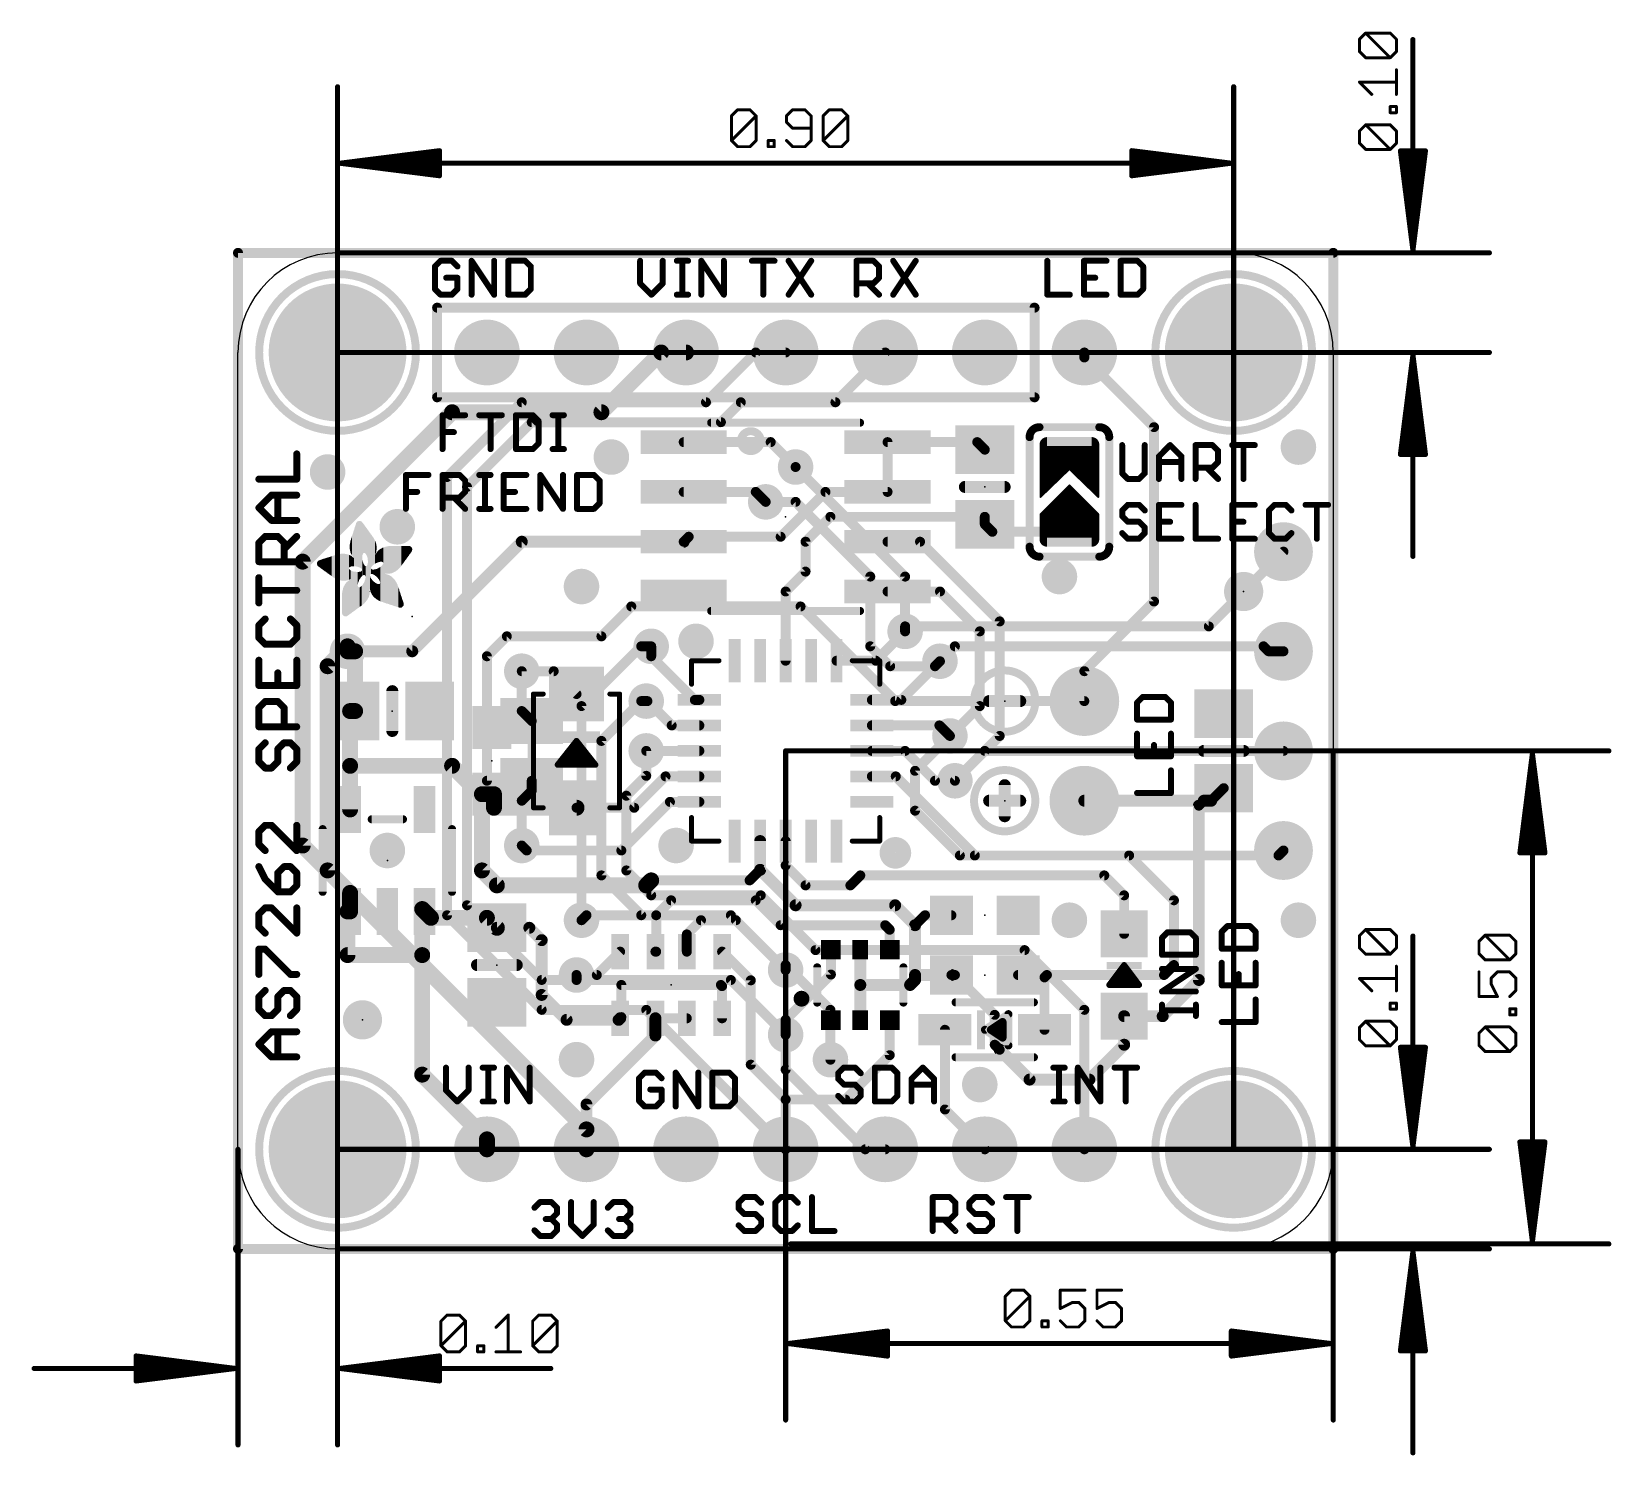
# Model space of a CAD drawing. Extents: x -5.3 to 35, y -5.3 to 31.
import ezdxf

# ---------------------------------------------------------------- set-up
doc = ezdxf.new("R2010")
doc.units = 0
for name, color, linetype in [('1', 12, 'CONTINUOUS'), ('16', 132, 'CONTINUOUS'), ('17', 110, 'CONTINUOUS'), ('18', 110, 'CONTINUOUS'), ('20', 53, 'CONTINUOUS'), ('21', 40, 'CONTINUOUS'), ('23', 40, 'CONTINUOUS'), ('47', 253, 'CONTINUOUS')]:
    doc.layers.add(name, color=color, linetype=linetype)

# ---------------------------------------------------------------- blocks, each defined once
blk = doc.blocks.new('RECT')
blk.add_solid([(-0.5, -0.5), (0.5, -0.5), (-0.5, 0.5), (0.5, 0.5)])
blk = doc.blocks.new('ROUNDP')
at = {"const_width": 0.5}
blk.add_lwpolyline([(0, -0.25, 1), (0, 0.25, 1), (0, -0.25)], format="xyb", dxfattribs=at)
blk = doc.blocks.new('PIE')
at = {"const_width": 0.5}
blk.add_lwpolyline([(0, -0.25, 1), (0, 0.25, 1), (0, -0.25)], format="xyb", dxfattribs=at)
blk = doc.blocks.new('RECT121920X243840R50')
at = {"const_width": 0.1905}
blk.add_lwpolyline([(0.2858, -0.5715), (0.2858, 0.5715, 0.4142), (0.1905, 0.6668), (-0.1905, 0.6668, 0.4142), (-0.2858, 0.5715), (-0.2858, -0.5715, 0.4142), (-0.1905, -0.6668), (0.1905, -0.6668, 0.4142)], format="xyb", close=True, dxfattribs=at)
blk.add_solid([(-0.2159, -0.5969), (0.2159, -0.5969), (-0.2159, 0.5969), (0.2159, 0.5969)])
blk = doc.blocks.new('ROUNDV')
at = {"const_width": 0.5}
blk.add_lwpolyline([(0, -0.25, 1), (0, 0.25, 1), (0, -0.25)], format="xyb", dxfattribs=at)

msp = doc.modelspace()

# ---------------------------------------------------------------- linework, layer by layer
at = {"layer": '1'}
for points, const_width in [([(0, 0), (0, 25.4)], 0.254), ([(0, 25.4), (27.94, 25.4)], 0.254), ([(27.94, 25.4), (27.94, 0)], 0.254), ([(9.271, 21.336), (10.795, 22.86)], 0.4064), ([(10.795, 22.86), (11.43, 22.86)], 0.4064), ([(21.59, 22.86), (21.59, 22.733)], 0.254), ([(21.59, 22.733), (23.368, 20.955)], 0.254), ([(1.651, 17.526), (5.461, 21.336)], 0.4064), ([(5.461, 21.336), (9.271, 21.336)], 0.4064), ([(23.368, 20.955), (23.368, 16.51)], 0.254), ([(11.37, 20.574), (13.589, 20.574)], 0.254), ([(13.589, 20.574), (14.224, 19.939)], 0.254), ([(16.57, 19.304), (16.57, 20.574)], 0.254), ([(18.857, 20.574), (16.57, 20.574)], 0.254), ([(19.05, 20.381), (18.857, 20.574)], 0.254), ([(21.9456, 20.447), (20.4724, 20.447)], 0.0508), ([(20.4724, 20.447), (20.4724, 19.177)], 0.0508), ([(20.4724, 20.4216), (21.9456, 20.4216)], 0.0508), ([(20.4724, 20.3708), (21.9456, 20.3708)], 0.0508), ([(20.4724, 20.32), (21.9456, 20.32)], 0.0508), ([(20.4724, 20.2692), (21.9456, 20.2692)], 0.0508), ([(20.4724, 20.2184), (21.9456, 20.2184)], 0.0508), ([(20.4724, 20.1676), (21.9456, 20.1676)], 0.0508), ([(21.9456, 19.177), (21.9456, 20.447)], 0.0508), ([(20.4724, 20.1168), (21.9456, 20.1168)], 0.0508), ([(20.4724, 20.066), (21.9456, 20.066)], 0.0508), ([(20.4724, 20.0152), (21.9456, 20.0152)], 0.0508), ([(20.4724, 19.9644), (21.9456, 19.9644)], 0.0508), ([(20.4724, 19.9136), (21.9456, 19.9136)], 0.0508), ([(20.4724, 19.177), (21.209, 19.8882)], 0.0508), ([(20.4724, 19.8628), (21.1827, 19.8628)], 0.0508), ([(20.4724, 19.812), (21.1301, 19.812)], 0.0508), ([(20.4724, 19.7612), (21.0775, 19.7612)], 0.0508), ([(21.209, 19.8882), (21.9456, 19.177)], 0.0508), ([(21.2353, 19.8628), (21.9456, 19.8628)], 0.0508), ([(21.2879, 19.812), (21.9456, 19.812)], 0.0508), ([(21.3405, 19.7612), (21.9456, 19.7612)], 0.0508), ([(13.208, 19.304), (11.37, 19.304)], 0.254), ([(13.462, 19.05), (13.208, 19.304)], 0.254), ([(14.986, 19.304), (13.843, 18.161)], 0.254), ([(16.57, 19.304), (14.986, 19.304)], 0.254), ([(20.4724, 19.7104), (21.0249, 19.7104)], 0.0508), ([(20.4724, 19.6596), (20.9722, 19.6596)], 0.0508), ([(20.4724, 19.6088), (20.9196, 19.6088)], 0.0508), ([(20.4724, 19.558), (20.867, 19.558)], 0.0508), ([(20.4724, 19.5072), (20.8144, 19.5072)], 0.0508), ([(20.4724, 18.7325), (21.209, 19.4691)], 0.0508), ([(20.4724, 19.4564), (20.7618, 19.4564)], 0.0508), ([(20.4724, 19.4056), (20.7092, 19.4056)], 0.0508), ([(20.4724, 19.3548), (20.6565, 19.3548)], 0.0508), ([(21.0947, 19.3548), (21.3233, 19.3548)], 0.0508), ([(21.1455, 19.4056), (21.2725, 19.4056)], 0.0508), ([(21.1963, 19.4564), (21.2217, 19.4564)], 0.0508), ([(21.209, 19.4691), (21.9456, 18.7325)], 0.0508), ([(21.3932, 19.7104), (21.9456, 19.7104)], 0.0508), ([(21.4458, 19.6596), (21.9456, 19.6596)], 0.0508), ([(21.4984, 19.6088), (21.9456, 19.6088)], 0.0508), ([(21.551, 19.558), (21.9456, 19.558)], 0.0508), ([(21.6036, 19.5072), (21.9456, 19.5072)], 0.0508), ([(21.6562, 19.4564), (21.9456, 19.4564)], 0.0508), ([(21.7088, 19.4056), (21.9456, 19.4056)], 0.0508), ([(21.7614, 19.3548), (21.9456, 19.3548)], 0.0508), ([(20.4724, 19.304), (20.6039, 19.304)], 0.0508), ([(20.4724, 19.2532), (20.5513, 19.2532)], 0.0508), ([(20.4724, 19.2024), (20.4987, 19.2024)], 0.0508), ([(20.6883, 18.9484), (21.7297, 18.9484)], 0.0508), ([(20.7391, 18.9992), (21.6789, 18.9992)], 0.0508), ([(20.7899, 19.05), (21.6281, 19.05)], 0.0508), ([(20.8407, 19.1008), (21.5773, 19.1008)], 0.0508), ([(20.8915, 19.1516), (21.5265, 19.1516)], 0.0508), ([(20.9423, 19.2024), (21.4757, 19.2024)], 0.0508), ([(20.9931, 19.2532), (21.4249, 19.2532)], 0.0508), ([(21.0439, 19.304), (21.3741, 19.304)], 0.0508), ([(21.8141, 19.304), (21.9456, 19.304)], 0.0508), ([(21.8667, 19.2532), (21.9456, 19.2532)], 0.0508), ([(21.9193, 19.2024), (21.9456, 19.2024)], 0.0508), ([(14.478, 18.034), (15.113, 18.669)], 0.254), ([(15.113, 18.669), (19.05, 18.669)], 0.254), ([(19.05, 18.669), (19.05, 18.481)], 0.254), ([(19.05, 18.481), (19.243, 18.288)], 0.254), ([(20.4724, 18.161), (20.4724, 18.7325)], 0.0508), ([(20.4724, 18.6944), (21.9456, 18.6944)], 0.0508), ([(20.4724, 18.6436), (21.9456, 18.6436)], 0.0508), ([(20.4724, 18.5928), (21.9456, 18.5928)], 0.0508), ([(20.4724, 18.542), (21.9456, 18.542)], 0.0508), ([(20.4851, 18.7452), (21.9329, 18.7452)], 0.0508), ([(20.5359, 18.796), (21.8821, 18.796)], 0.0508), ([(20.5867, 18.8468), (21.8313, 18.8468)], 0.0508), ([(20.6375, 18.8976), (21.7805, 18.8976)], 0.0508), ([(21.9456, 18.7325), (21.9456, 18.161)], 0.0508), ([(7.239, 18.034), (4.445, 15.24)], 0.3048), ([(11.37, 18.034), (7.239, 18.034)], 0.3048), ([(11.497, 18.161), (11.37, 18.034)], 0.254), ([(13.843, 18.161), (11.497, 18.161)], 0.254), ([(14.478, 17.272), (14.478, 18.034)], 0.254), ([(16.57, 18.034), (17.399, 18.034)], 0.254), ([(17.399, 18.034), (19.431, 16.002)], 0.254), ([(19.243, 18.288), (21.209, 18.288)], 0.254), ([(20.4724, 18.4912), (21.9456, 18.4912)], 0.0508), ([(20.4724, 18.4404), (21.9456, 18.4404)], 0.0508), ([(20.4724, 18.3896), (21.9456, 18.3896)], 0.0508), ([(20.4724, 18.3388), (21.9456, 18.3388)], 0.0508), ([(20.4724, 18.288), (21.9456, 18.288)], 0.0508), ([(20.4724, 18.2372), (21.9456, 18.2372)], 0.0508), ([(20.4724, 18.1864), (21.9456, 18.1864)], 0.0508), ([(21.9456, 18.161), (20.4724, 18.161)], 0.0508), ([(1.651, 17.526), (1.651, 10.287)], 0.4064), ([(13.97, 16.764), (14.478, 17.272)], 0.254), ([(13.97, 16.764), (13.97, 15)], 0.254), ([(16.57, 16.764), (17.907, 16.764)], 0.254), ([(17.907, 16.764), (18.923, 15.748)], 0.254), ([(23.368, 16.51), (21.59, 14.732)], 0.254), ([(19.431, 16.002), (19.431, 13.081)], 0.254), ([(17.018, 15.748), (16.27, 15)], 0.254), ([(18.923, 15.748), (18.923, 13.843)], 0.254), ([(2.987, 15.24), (2.794, 15.24)], 0.4064), ([(4.445, 15.24), (2.794, 15.24)], 0.3048), ([(2.987, 13.716), (2.987, 15.24)], 0.4064), ([(10.541, 15.113), (10.541, 15.367)], 0.254), ([(11.654, 14), (10.541, 15.113)], 0.254), ([(16.27, 15), (15.27, 15)], 0.254), ([(16.921, 14), (17.907, 14.986)], 0.254), ([(8.054, 14.732), (7.239, 14.732)], 0.254), ([(8.636, 14.15), (8.054, 14.732)], 0.254), ([(21.59, 14.732), (21.59, 13.97)], 0.254), ([(11.77, 14), (11.654, 14)], 0.254), ([(16.17, 14), (16.921, 14)], 0.254), ([(2.86, 12.319), (2.86, 13.716)], 0.4064), ([(2.86, 13.716), (2.987, 13.716)], 0.4064), ([(10.444, 13.97), (10.414, 13.97)], 0.254), ([(11.064, 13.35), (10.444, 13.97)], 0.254), ([(18.923, 13.843), (18.161, 13.081)], 0.254), ([(11.77, 13.35), (11.064, 13.35)], 0.254), ([(16.17, 13.35), (17.892, 13.35)], 0.254), ([(17.892, 13.35), (18.161, 13.081)], 0.254), ([(19.431, 13.081), (18.288, 11.938)], 0.254), ([(2.86, 11.2061), (2.86, 12.319)], 0.4064), ([(5.461, 12.319), (2.86, 12.319)], 0.4064), ([(6.53, 11.25), (5.461, 12.319)], 0.4064), ([(11.77, 12.7), (10.414, 12.7)], 0.254), ([(16.17, 12.7), (17.018, 12.7)], 0.254), ([(17.018, 12.7), (17.78, 11.938)], 0.254), ([(10.107, 11.25), (10.907, 12.05)], 0.254), ([(10.907, 12.05), (11.77, 12.05)], 0.254), ([(16.17, 12.05), (16.779, 12.05)], 0.254), ([(16.779, 12.05), (18.796, 10.033)], 0.254), ([(6.223, 9.652), (6.223, 11.596)], 0.4064), ([(6.223, 11.596), (6.477, 11.596)], 0.4064), ([(6.53, 11.596), (6.477, 11.596)], 0.4064), ([(6.53, 11.25), (6.53, 11.596)], 0.4064), ([(17.78, 11.938), (18.288, 11.938)], 0.254), ([(25.146, 11.75), (24.826, 11.43)], 0.254), ([(8.636, 11.25), (6.53, 11.25)], 0.4064), ([(8.636, 11.25), (10.107, 11.25)], 0.254), ([(11.019, 11.4), (9.779, 10.16)], 0.254), ([(11.77, 11.4), (11.019, 11.4)], 0.254), ([(24.638, 11.43), (21.59, 11.43)], 0.3048), ([(24.511, 6.858), (24.511, 11.303)], 0.3048), ([(24.511, 11.303), (24.638, 11.43)], 0.254), ([(24.826, 11.43), (24.638, 11.43)], 0.3048), ([(1.651, 10.287), (2.86, 9.078)], 0.4064), ([(13.32, 10.4), (13.32, 9.667)], 0.3048), ([(13.97, 10.4), (13.97, 9.779)], 0.254), ([(7.366, 10.16), (7.239, 10.287)], 0.254), ([(9.779, 10.16), (7.366, 10.16)], 0.254), ([(18.796, 10.033), (22.733, 10.033)], 0.254), ([(22.733, 10.033), (23.876, 8.89)], 0.254), ([(6.604, 9.271), (6.223, 9.652)], 0.4064), ([(13.32, 9.667), (13.051, 9.398)], 0.254), ([(13.32, 9.667), (14.224, 8.763)], 0.3048), ([(13.97, 9.779), (14.478, 9.271)], 0.254), ([(2.86, 9.078), (2.86, 8.6059)], 0.4064), ([(10.414, 9.271), (6.604, 9.271)], 0.4064), ([(10.541, 9.398), (10.414, 9.271)], 0.4064), ([(13.051, 9.398), (10.541, 9.398)], 0.254), ([(14.478, 9.271), (15.621, 9.271)], 0.254), ([(15.621, 9.271), (15.875, 9.525)], 0.254), ([(15.875, 9.525), (22.098, 9.525)], 0.254), ([(22.098, 9.525), (22.606, 9.017)], 0.254), ([(4.699, 8.6669), (4.76, 8.6059)], 0.4064), ([(4.699, 8.6669), (4.699, 7.493)], 0.4064), ([(11.049, 8.89), (10.668, 8.509)], 0.254), ([(13.208, 8.89), (11.049, 8.89)], 0.254), ([(13.208, 8.89), (13.843, 8.255)], 0.254), ([(14.224, 8.763), (16.764, 8.763)], 0.3048), ([(16.764, 8.763), (17.272, 8.255)], 0.3048), ([(22.606, 9.017), (22.606, 8.035)], 0.254), ([(23.876, 8.89), (23.876, 7.239)], 0.254), ([(2.794, 7.493), (2.794, 8.6059)], 0.4064), ([(2.794, 8.6059), (2.86, 8.6059)], 0.4064), ([(4.9229, 8.443), (4.76, 8.6059)], 0.4064), ([(4.9229, 8.443), (6.35, 8.443)], 0.4064), ([(6.35, 8.443), (6.604, 8.189)], 0.4064), ([(8.89, 8.509), (8.763, 8.382)], 0.254), ([(10.668, 8.509), (8.89, 8.509)], 0.254), ([(10.668, 7.581), (10.668, 8.509)], 0.254), ([(11.811, 8.382), (11.449, 8.02)], 0.254), ([(11.811, 8.382), (12.7, 8.382)], 0.254), ([(12.7, 8.382), (13.97, 7.112)], 0.254), ([(17.526, 8.509), (17.272, 8.255)], 0.254), ([(18.2, 8.509), (17.526, 8.509)], 0.254), ([(7.432, 8.189), (6.604, 8.189)], 0.3048), ([(7.747, 7.874), (7.432, 8.189)], 0.3048), ([(11.449, 8.02), (11.449, 7.581)], 0.254), ([(13.843, 8.255), (16.51, 8.255)], 0.254), ([(16.51, 8.255), (16.625, 8.14)], 0.254), ([(16.625, 8.14), (16.625, 7.631)], 0.254), ([(17.272, 8.255), (17.272, 6.985)], 0.3048), ([(4.699, 7.493), (2.794, 7.493)], 0.4064), ([(4.699, 4.445), (4.699, 7.493)], 0.4064), ([(7.747, 7.874), (7.747, 6.477)], 0.3048), ([(9.749, 7.581), (9.153, 6.985)], 0.254), ([(10.649, 7.581), (10.668, 7.581)], 0.254), ([(12.349, 7.581), (13.081, 6.849)], 0.254), ([(15.125, 7.631), (15.125, 6.997)], 0.254), ([(15.875, 7.631), (15.875, 6.731)], 0.3048), ([(23.876, 7.239), (23.622, 6.985)], 0.254), ([(9.153, 6.985), (8.636, 6.985)], 0.254), ([(9.779, 5.911), (9.779, 6.731)], 0.254), ([(9.779, 6.731), (12.319, 6.731)], 0.254), ([(12.319, 6.731), (12.349, 6.701)], 0.254), ([(13.081, 6.849), (13.081, 4.699)], 0.254), ([(15.125, 6.997), (13.97, 5.842)], 0.254), ([(15.875, 6.731), (15.875, 5.831)], 0.3048), ([(15.875, 6.731), (17.145, 6.731)], 0.3048), ([(17.272, 6.858), (17.145, 6.731)], 0.3048), ([(17.272, 6.985), (17.272, 6.858)], 0.3048), ([(18.2, 6.985), (17.272, 6.985)], 0.3048), ([(18.2, 6.985), (18.288, 6.985)], 0.254), ([(18.288, 6.985), (19.304, 5.969)], 0.254), ([(23.622, 6.985), (19.9, 6.985)], 0.254), ([(20.635, 6.985), (19.9, 6.985)], 0.254), ([(20.574, 6.924), (20.635, 6.985)], 0.254), ([(20.574, 5.588), (20.574, 6.924)], 0.254), ([(23.588, 5.935), (24.511, 6.858)], 0.3048), ([(7.747, 6.477), (8.382, 5.842)], 0.3048), ([(12.349, 6.701), (12.349, 5.881)], 0.254), ([(19.304, 5.969), (19.304, 5.207)], 0.254), ([(22.606, 5.935), (23.588, 5.935)], 0.3048), ([(22.606, 5.935), (22.606, 5.207)], 0.3048), ([(8.382, 5.842), (9.71, 5.842)], 0.3048), ([(9.71, 5.842), (9.749, 5.881)], 0.3048), ([(9.749, 5.881), (9.779, 5.911)], 0.254), ([(10.649, 5.881), (10.649, 5.442)], 0.3048), ([(10.649, 5.881), (11.449, 5.881)], 0.254), ([(13.97, 5.842), (13.97, 5.461)], 0.254), ([(15.125, 5.831), (15.113, 5.819)], 0.254), ([(15.113, 5.819), (15.113, 4.826)], 0.254), ([(16.625, 4.941), (16.625, 5.831)], 0.254), ([(18.034, 5.588), (18.034, 3.556)], 0.254), ([(10.649, 5.442), (8.89, 3.683)], 0.3048), ([(19.304, 5.207), (19.431, 5.08)], 0.254), ([(22.606, 5.207), (21.717, 4.318)], 0.3048), ([(15.494, 3.81), (16.625, 4.941)], 0.254), ([(20.193, 4.318), (19.431, 5.08)], 0.3048), ([(6.35, 2.794), (4.699, 4.445)], 0.4064), ([(13.081, 4.699), (13.97, 3.81)], 0.254), ([(21.717, 4.318), (20.193, 4.318)], 0.3048), ([(8.89, 3.683), (8.89, 2.54)], 0.3048), ([(13.97, 3.81), (13.97, 2.54)], 0.254), ([(13.97, 3.81), (15.494, 3.81)], 0.254), ([(18.034, 3.556), (19.05, 2.54)], 0.254), ([(6.35, 2.54), (6.35, 2.794)], 0.4064), ([(27.94, 0), (0, 0)], 0.254)]:
    msp.add_lwpolyline(points, dxfattribs=dict(at, const_width=const_width))
for points, const_width in [([(0.0635, 25.4, 1), (-0.0635, 25.4)], 0.127), ([(0, 25.4635, 1), (0, 25.3365)], 0.127), ([(28.0035, 25.4, 1), (27.8765, 25.4)], 0.127), ([(27.94, 25.3365, 1), (27.94, 25.4635)], 0.127), ([(10.795, 22.9616, 1), (10.795, 22.7584)], 0.2032), ([(10.8668, 22.7882, 1), (10.7232, 22.9318)], 0.2032), ([(11.43, 22.7584, 1), (11.43, 22.9616)], 0.2032), ([(21.6535, 22.86, 1), (21.5265, 22.86)], 0.127), ([(21.6349, 22.7779, 1), (21.5451, 22.6881)], 0.127), ([(21.5265, 22.733, 1), (21.6535, 22.733)], 0.127), ([(5.461, 21.4376, 1), (5.461, 21.2344)], 0.2032), ([(5.5328, 21.2642, 1), (5.3892, 21.4078)], 0.2032), ([(9.1992, 21.4078, 1), (9.3428, 21.2642)], 0.2032), ([(9.271, 21.2344, 1), (9.271, 21.4376)], 0.2032), ([(23.4315, 20.955, 1), (23.3045, 20.955)], 0.127), ([(23.3231, 20.9101, 1), (23.4129, 20.9999)], 0.127), ([(11.37, 20.6375, 1), (11.37, 20.5105)], 0.127), ([(13.6339, 20.6189, 1), (13.5441, 20.5291)], 0.127), ([(13.589, 20.5105, 1), (13.589, 20.6375)], 0.127), ([(16.6335, 20.574, 1), (16.5065, 20.574)], 0.127), ([(16.57, 20.6375, 1), (16.57, 20.5105)], 0.127), ([(18.9019, 20.6189, 1), (18.8121, 20.5291)], 0.127), ([(18.857, 20.5105, 1), (18.857, 20.6375)], 0.127), ([(19.0051, 20.3361, 1), (19.0949, 20.4259)], 0.127), ([(20.4724, 20.4597, 1), (20.4724, 20.4343)], 0.0254), ([(20.4851, 20.447, 1), (20.4597, 20.447)], 0.0254), ([(20.4724, 20.4343, 1), (20.4724, 20.4089)], 0.0254), ([(20.4724, 20.3835, 1), (20.4724, 20.3581)], 0.0254), ([(20.4724, 20.3327, 1), (20.4724, 20.3073)], 0.0254), ([(20.4724, 20.2819, 1), (20.4724, 20.2565)], 0.0254), ([(20.4724, 20.2311, 1), (20.4724, 20.2057)], 0.0254), ([(20.4724, 20.1803, 1), (20.4724, 20.1549)], 0.0254), ([(21.9583, 20.447, 1), (21.9329, 20.447)], 0.0254), ([(21.9456, 20.4343, 1), (21.9456, 20.4597)], 0.0254), ([(21.9456, 20.4089, 1), (21.9456, 20.4343)], 0.0254), ([(21.9456, 20.3581, 1), (21.9456, 20.3835)], 0.0254), ([(21.9456, 20.3073, 1), (21.9456, 20.3327)], 0.0254), ([(21.9456, 20.2565, 1), (21.9456, 20.2819)], 0.0254), ([(21.9456, 20.2057, 1), (21.9456, 20.2311)], 0.0254), ([(21.9456, 20.1549, 1), (21.9456, 20.1803)], 0.0254), ([(14.1791, 19.8941, 1), (14.2689, 19.9839)], 0.127), ([(20.4724, 20.1295, 1), (20.4724, 20.1041)], 0.0254), ([(20.4724, 20.0787, 1), (20.4724, 20.0533)], 0.0254), ([(20.4724, 20.0279, 1), (20.4724, 20.0025)], 0.0254), ([(20.4724, 19.9771, 1), (20.4724, 19.9517)], 0.0254), ([(20.4724, 19.9263, 1), (20.4724, 19.9009)], 0.0254), ([(20.4724, 19.8755, 1), (20.4724, 19.8501)], 0.0254), ([(20.4724, 19.8247, 1), (20.4724, 19.7993)], 0.0254), ([(20.4724, 19.7739, 1), (20.4724, 19.7485)], 0.0254), ([(21.0775, 19.7485, 1), (21.0775, 19.7739)], 0.0254), ([(21.1301, 19.7993, 1), (21.1301, 19.8247)], 0.0254), ([(21.1827, 19.8501, 1), (21.1827, 19.8755)], 0.0254), ([(21.2178, 19.8973, 1), (21.2002, 19.8791)], 0.0254), ([(21.2178, 19.8791, 1), (21.2002, 19.8973)], 0.0254), ([(21.2353, 19.8755, 1), (21.2353, 19.8501)], 0.0254), ([(21.2879, 19.8247, 1), (21.2879, 19.7993)], 0.0254), ([(21.3405, 19.7739, 1), (21.3405, 19.7485)], 0.0254), ([(21.9456, 20.1041, 1), (21.9456, 20.1295)], 0.0254), ([(21.9456, 20.0533, 1), (21.9456, 20.0787)], 0.0254), ([(21.9456, 20.0025, 1), (21.9456, 20.0279)], 0.0254), ([(21.9456, 19.9517, 1), (21.9456, 19.9771)], 0.0254), ([(21.9456, 19.9009, 1), (21.9456, 19.9263)], 0.0254), ([(21.9456, 19.8501, 1), (21.9456, 19.8755)], 0.0254), ([(21.9456, 19.7993, 1), (21.9456, 19.8247)], 0.0254), ([(21.9456, 19.7485, 1), (21.9456, 19.7739)], 0.0254), ([(11.37, 19.3675, 1), (11.37, 19.2405)], 0.127), ([(13.2529, 19.3489, 1), (13.1631, 19.2591)], 0.127), ([(13.208, 19.2405, 1), (13.208, 19.3675)], 0.127), ([(14.986, 19.3675, 1), (14.986, 19.2405)], 0.127), ([(15.0309, 19.2591, 1), (14.9411, 19.3489)], 0.127), ([(16.5065, 19.304, 1), (16.6335, 19.304)], 0.127), ([(16.57, 19.2405, 1), (16.57, 19.3675)], 0.127), ([(20.4724, 19.7231, 1), (20.4724, 19.6977)], 0.0254), ([(20.4724, 19.6723, 1), (20.4724, 19.6469)], 0.0254), ([(20.4724, 19.6215, 1), (20.4724, 19.5961)], 0.0254), ([(20.4724, 19.5707, 1), (20.4724, 19.5453)], 0.0254), ([(20.4724, 19.5199, 1), (20.4724, 19.4945)], 0.0254), ([(20.4724, 19.4691, 1), (20.4724, 19.4437)], 0.0254), ([(20.4724, 19.4183, 1), (20.4724, 19.3929)], 0.0254), ([(20.4724, 19.3675, 1), (20.4724, 19.3421)], 0.0254), ([(20.6565, 19.3421, 1), (20.6565, 19.3675)], 0.0254), ([(20.7092, 19.3929, 1), (20.7092, 19.4183)], 0.0254), ([(20.7618, 19.4437, 1), (20.7618, 19.4691)], 0.0254), ([(20.8144, 19.4945, 1), (20.8144, 19.5199)], 0.0254), ([(20.867, 19.5453, 1), (20.867, 19.5707)], 0.0254), ([(20.9196, 19.5961, 1), (20.9196, 19.6215)], 0.0254), ([(20.9722, 19.6469, 1), (20.9722, 19.6723)], 0.0254), ([(21.0249, 19.6977, 1), (21.0249, 19.7231)], 0.0254), ([(21.0947, 19.3675, 1), (21.0947, 19.3421)], 0.0254), ([(21.1455, 19.4183, 1), (21.1455, 19.3929)], 0.0254), ([(21.1963, 19.4691, 1), (21.1963, 19.4437)], 0.0254), ([(21.218, 19.4781, 1), (21.2, 19.4601)], 0.0254), ([(21.218, 19.4601, 1), (21.2, 19.4781)], 0.0254), ([(21.2217, 19.4437, 1), (21.2217, 19.4691)], 0.0254), ([(21.2725, 19.3929, 1), (21.2725, 19.4183)], 0.0254), ([(21.3233, 19.3421, 1), (21.3233, 19.3675)], 0.0254), ([(21.3932, 19.7231, 1), (21.3932, 19.6977)], 0.0254), ([(21.4458, 19.6723, 1), (21.4458, 19.6469)], 0.0254), ([(21.4984, 19.6215, 1), (21.4984, 19.5961)], 0.0254), ([(21.551, 19.5707, 1), (21.551, 19.5453)], 0.0254), ([(21.6036, 19.5199, 1), (21.6036, 19.4945)], 0.0254), ([(21.6562, 19.4691, 1), (21.6562, 19.4437)], 0.0254), ([(21.7088, 19.4183, 1), (21.7088, 19.3929)], 0.0254), ([(21.7614, 19.3675, 1), (21.7614, 19.3421)], 0.0254), ([(21.9456, 19.6977, 1), (21.9456, 19.7231)], 0.0254), ([(21.9456, 19.6469, 1), (21.9456, 19.6723)], 0.0254), ([(21.9456, 19.5961, 1), (21.9456, 19.6215)], 0.0254), ([(21.9456, 19.5453, 1), (21.9456, 19.5707)], 0.0254), ([(21.9456, 19.4945, 1), (21.9456, 19.5199)], 0.0254), ([(21.9456, 19.4437, 1), (21.9456, 19.4691)], 0.0254), ([(21.9456, 19.3929, 1), (21.9456, 19.4183)], 0.0254), ([(21.9456, 19.3421, 1), (21.9456, 19.3675)], 0.0254), ([(13.4171, 19.0051, 1), (13.5069, 19.0949)], 0.127), ([(20.4724, 19.3167, 1), (20.4724, 19.2913)], 0.0254), ([(20.4724, 19.2659, 1), (20.4724, 19.2405)], 0.0254), ([(20.4724, 19.2151, 1), (20.4724, 19.1897)], 0.0254), ([(20.4636, 19.1861, 1), (20.4812, 19.1679)], 0.0254), ([(20.4597, 19.177, 1), (20.4851, 19.177)], 0.0254), ([(20.4987, 19.1897, 1), (20.4987, 19.2151)], 0.0254), ([(20.5513, 19.2405, 1), (20.5513, 19.2659)], 0.0254), ([(20.6039, 19.2913, 1), (20.6039, 19.3167)], 0.0254), ([(20.6883, 18.9611, 1), (20.6883, 18.9357)], 0.0254), ([(20.7391, 19.0119, 1), (20.7391, 18.9865)], 0.0254), ([(20.7899, 19.0627, 1), (20.7899, 19.0373)], 0.0254), ([(20.8407, 19.1135, 1), (20.8407, 19.0881)], 0.0254), ([(20.8915, 19.1643, 1), (20.8915, 19.1389)], 0.0254), ([(20.9423, 19.2151, 1), (20.9423, 19.1897)], 0.0254), ([(20.9931, 19.2659, 1), (20.9931, 19.2405)], 0.0254), ([(21.0439, 19.3167, 1), (21.0439, 19.2913)], 0.0254), ([(21.3741, 19.2913, 1), (21.3741, 19.3167)], 0.0254), ([(21.4249, 19.2405, 1), (21.4249, 19.2659)], 0.0254), ([(21.4757, 19.1897, 1), (21.4757, 19.2151)], 0.0254), ([(21.5265, 19.1389, 1), (21.5265, 19.1643)], 0.0254), ([(21.5773, 19.0881, 1), (21.5773, 19.1135)], 0.0254), ([(21.6281, 19.0373, 1), (21.6281, 19.0627)], 0.0254), ([(21.6789, 18.9865, 1), (21.6789, 19.0119)], 0.0254), ([(21.7297, 18.9357, 1), (21.7297, 18.9611)], 0.0254), ([(21.8141, 19.3167, 1), (21.8141, 19.2913)], 0.0254), ([(21.8667, 19.2659, 1), (21.8667, 19.2405)], 0.0254), ([(21.9193, 19.2151, 1), (21.9193, 19.1897)], 0.0254), ([(21.9329, 19.177, 1), (21.9583, 19.177)], 0.0254), ([(21.9368, 19.1679, 1), (21.9544, 19.1861)], 0.0254), ([(21.9456, 19.2913, 1), (21.9456, 19.3167)], 0.0254), ([(21.9456, 19.2405, 1), (21.9456, 19.2659)], 0.0254), ([(21.9456, 19.1897, 1), (21.9456, 19.2151)], 0.0254), ([(15.113, 18.7325, 1), (15.113, 18.6055)], 0.127), ([(15.1579, 18.6241, 1), (15.0681, 18.7139)], 0.127), ([(19.1135, 18.669, 1), (18.9865, 18.669)], 0.127), ([(19.0949, 18.5259, 1), (19.0051, 18.4361)], 0.127), ([(18.9865, 18.481, 1), (19.1135, 18.481)], 0.127), ([(19.05, 18.6055, 1), (19.05, 18.7325)], 0.127), ([(20.4851, 18.7325, 1), (20.4597, 18.7325)], 0.0254), ([(20.4634, 18.7415, 1), (20.4814, 18.7235)], 0.0254), ([(20.4724, 18.7071, 1), (20.4724, 18.6817)], 0.0254), ([(20.4724, 18.6563, 1), (20.4724, 18.6309)], 0.0254), ([(20.4724, 18.6055, 1), (20.4724, 18.5801)], 0.0254), ([(20.4724, 18.5547, 1), (20.4724, 18.5293)], 0.0254), ([(20.4851, 18.7579, 1), (20.4851, 18.7325)], 0.0254), ([(20.5359, 18.8087, 1), (20.5359, 18.7833)], 0.0254), ([(20.5867, 18.8595, 1), (20.5867, 18.8341)], 0.0254), ([(20.6375, 18.9103, 1), (20.6375, 18.8849)], 0.0254), ([(21.7805, 18.8849, 1), (21.7805, 18.9103)], 0.0254), ([(21.8313, 18.8341, 1), (21.8313, 18.8595)], 0.0254), ([(21.8821, 18.7833, 1), (21.8821, 18.8087)], 0.0254), ([(21.9329, 18.7325, 1), (21.9329, 18.7579)], 0.0254), ([(21.9583, 18.7325, 1), (21.9329, 18.7325)], 0.0254), ([(21.9366, 18.7235, 1), (21.9546, 18.7415)], 0.0254), ([(21.9456, 18.6817, 1), (21.9456, 18.7071)], 0.0254), ([(21.9456, 18.6309, 1), (21.9456, 18.6563)], 0.0254), ([(21.9456, 18.5801, 1), (21.9456, 18.6055)], 0.0254), ([(21.9456, 18.5293, 1), (21.9456, 18.5547)], 0.0254), ([(7.239, 18.1102, 1), (7.239, 17.9578)], 0.1524), ([(7.2929, 17.9801, 1), (7.1851, 18.0879)], 0.1524), ([(11.3251, 18.0789, 1), (11.4149, 17.9891)], 0.127), ([(11.37, 17.9578, 1), (11.37, 18.1102)], 0.1524), ([(11.497, 18.2245, 1), (11.497, 18.0975)], 0.127), ([(11.5419, 18.1161, 1), (11.4521, 18.2059)], 0.127), ([(13.7981, 18.2059, 1), (13.8879, 18.1161)], 0.127), ([(13.843, 18.0975, 1), (13.843, 18.2245)], 0.127), ([(14.5415, 18.034, 1), (14.4145, 18.034)], 0.127), ([(14.4331, 18.0789, 1), (14.5229, 17.9891)], 0.127), ([(16.57, 18.0975, 1), (16.57, 17.9705)], 0.127), ([(17.4439, 18.0789, 1), (17.3541, 17.9891)], 0.127), ([(17.399, 17.9705, 1), (17.399, 18.0975)], 0.127), ([(19.243, 18.3515, 1), (19.243, 18.2245)], 0.127), ([(19.1981, 18.2431, 1), (19.2879, 18.3329)], 0.127), ([(20.4724, 18.5039, 1), (20.4724, 18.4785)], 0.0254), ([(20.4724, 18.4531, 1), (20.4724, 18.4277)], 0.0254), ([(20.4724, 18.4023, 1), (20.4724, 18.3769)], 0.0254), ([(20.4724, 18.3515, 1), (20.4724, 18.3261)], 0.0254), ([(20.4724, 18.3007, 1), (20.4724, 18.2753)], 0.0254), ([(20.4724, 18.2499, 1), (20.4724, 18.2245)], 0.0254), ([(20.4724, 18.1991, 1), (20.4724, 18.1737)], 0.0254), ([(20.4724, 18.1737, 1), (20.4724, 18.1483)], 0.0254), ([(20.4597, 18.161, 1), (20.4851, 18.161)], 0.0254), ([(21.209, 18.2245, 1), (21.209, 18.3515)], 0.127), ([(21.9329, 18.161, 1), (21.9583, 18.161)], 0.0254), ([(21.9456, 18.4785, 1), (21.9456, 18.5039)], 0.0254), ([(21.9456, 18.4277, 1), (21.9456, 18.4531)], 0.0254), ([(21.9456, 18.3769, 1), (21.9456, 18.4023)], 0.0254), ([(21.9456, 18.3261, 1), (21.9456, 18.3515)], 0.0254), ([(21.9456, 18.2753, 1), (21.9456, 18.3007)], 0.0254), ([(21.9456, 18.2245, 1), (21.9456, 18.2499)], 0.0254), ([(21.9456, 18.1737, 1), (21.9456, 18.1991)], 0.0254), ([(21.9456, 18.1483, 1), (21.9456, 18.1737)], 0.0254), ([(1.7526, 17.526, 1), (1.5494, 17.526)], 0.2032), ([(1.5792, 17.5978, 1), (1.7228, 17.4542)], 0.2032), ([(14.4145, 17.272, 1), (14.5415, 17.272)], 0.127), ([(14.5229, 17.2271, 1), (14.4331, 17.3169)], 0.127), ([(14.0335, 16.764, 1), (13.9065, 16.764)], 0.127), ([(13.9251, 16.8089, 1), (14.0149, 16.7191)], 0.127), ([(16.57, 16.8275, 1), (16.57, 16.7005)], 0.127), ([(17.9519, 16.8089, 1), (17.8621, 16.7191)], 0.127), ([(17.907, 16.7005, 1), (17.907, 16.8275)], 0.127), ([(23.3045, 16.51, 1), (23.4315, 16.51)], 0.127), ([(23.4129, 16.4651, 1), (23.3231, 16.5549)], 0.127), ([(19.4945, 16.002, 1), (19.3675, 16.002)], 0.127), ([(17.0629, 15.7031, 1), (16.9731, 15.7929)], 0.127), ([(18.9865, 15.748, 1), (18.8595, 15.748)], 0.127), ([(18.8781, 15.7031, 1), (18.9679, 15.7929)], 0.127), ([(19.3861, 15.9571, 1), (19.4759, 16.0469)], 0.127), ([(2.794, 15.3416, 1), (2.794, 15.1384)], 0.2032), ([(2.794, 15.3162, 1), (2.794, 15.1638)], 0.1524), ([(3.0886, 15.24, 1), (2.8854, 15.24)], 0.2032), ([(2.987, 15.1384, 1), (2.987, 15.3416)], 0.2032), ([(4.3911, 15.2939, 1), (4.4989, 15.1861)], 0.1524), ([(4.445, 15.1638, 1), (4.445, 15.3162)], 0.1524), ([(10.6045, 15.367, 1), (10.4775, 15.367)], 0.127), ([(10.5859, 15.1579, 1), (10.4961, 15.0681)], 0.127), ([(10.4775, 15.113, 1), (10.6045, 15.113)], 0.127), ([(13.9065, 15, 1), (14.0335, 15)], 0.127), ([(15.27, 15.0635, 1), (15.27, 14.9365)], 0.127), ([(16.2251, 15.0449, 1), (16.3149, 14.9551)], 0.127), ([(16.27, 14.9365, 1), (16.27, 15.0635)], 0.127), ([(17.9519, 14.9411, 1), (17.8621, 15.0309)], 0.127), ([(7.239, 14.7955, 1), (7.239, 14.6685)], 0.127), ([(8.0989, 14.7769, 1), (8.0091, 14.6871)], 0.127), ([(8.054, 14.6685, 1), (8.054, 14.7955)], 0.127), ([(21.6535, 14.732, 1), (21.5265, 14.732)], 0.127), ([(21.5451, 14.7769, 1), (21.6349, 14.6871)], 0.127), ([(8.5911, 14.1051, 1), (8.6809, 14.1949)], 0.127), ([(11.654, 14.0635, 1), (11.654, 13.9365)], 0.127), ([(11.6091, 13.9551, 1), (11.6989, 14.0449)], 0.127), ([(11.77, 13.9365, 1), (11.77, 14.0635)], 0.127), ([(16.17, 14.0635, 1), (16.17, 13.9365)], 0.127), ([(16.8761, 14.0449, 1), (16.9659, 13.9551)], 0.127), ([(16.921, 13.9365, 1), (16.921, 14.0635)], 0.127), ([(2.9616, 13.716, 1), (2.7584, 13.716)], 0.2032), ([(2.86, 13.8176, 1), (2.86, 13.6144)], 0.2032), ([(2.8854, 13.716, 1), (3.0886, 13.716)], 0.2032), ([(2.987, 13.6144, 1), (2.987, 13.8176)], 0.2032), ([(10.414, 14.0335, 1), (10.414, 13.9065)], 0.127), ([(10.4889, 14.0149, 1), (10.3991, 13.9251)], 0.127), ([(10.444, 13.9065, 1), (10.444, 14.0335)], 0.127), ([(18.8595, 13.843, 1), (18.9865, 13.843)], 0.127), ([(18.9679, 13.7981, 1), (18.8781, 13.8879)], 0.127), ([(21.5265, 13.97, 1), (21.6535, 13.97)], 0.127), ([(11.064, 13.4135, 1), (11.064, 13.2865)], 0.127), ([(11.0191, 13.3051, 1), (11.1089, 13.3949)], 0.127), ([(11.77, 13.2865, 1), (11.77, 13.4135)], 0.127), ([(16.17, 13.4135, 1), (16.17, 13.2865)], 0.127), ([(17.9369, 13.3949, 1), (17.8471, 13.3051)], 0.127), ([(17.892, 13.2865, 1), (17.892, 13.4135)], 0.127), ([(18.1161, 13.1259, 1), (18.2059, 13.0361)], 0.127), ([(18.1161, 13.0361, 1), (18.2059, 13.1259)], 0.127), ([(19.3675, 13.081, 1), (19.4945, 13.081)], 0.127), ([(19.4759, 13.0361, 1), (19.3861, 13.1259)], 0.127), ([(2.9616, 12.319, 1), (2.7584, 12.319)], 0.2032), ([(2.86, 12.4206, 1), (2.86, 12.2174)], 0.2032), ([(5.5328, 12.3908, 1), (5.3892, 12.2472)], 0.2032), ([(5.461, 12.2174, 1), (5.461, 12.4206)], 0.2032), ([(10.414, 12.7635, 1), (10.414, 12.6365)], 0.127), ([(11.77, 12.6365, 1), (11.77, 12.7635)], 0.127), ([(16.17, 12.7635, 1), (16.17, 12.6365)], 0.127), ([(17.0629, 12.7449, 1), (16.9731, 12.6551)], 0.127), ([(17.018, 12.6365, 1), (17.018, 12.7635)], 0.127), ([(2.7584, 12.319, 1), (2.9616, 12.319)], 0.2032), ([(10.907, 12.1135, 1), (10.907, 11.9865)], 0.127), ([(10.9519, 12.0051, 1), (10.8621, 12.0949)], 0.127), ([(11.77, 11.9865, 1), (11.77, 12.1135)], 0.127), ([(16.17, 12.1135, 1), (16.17, 11.9865)], 0.127), ([(16.8239, 12.0949, 1), (16.7341, 12.0051)], 0.127), ([(16.779, 11.9865, 1), (16.779, 12.1135)], 0.127), ([(6.3246, 11.596, 1), (6.1214, 11.596)], 0.2032), ([(6.223, 11.6976, 1), (6.223, 11.4944)], 0.2032), ([(6.477, 11.6976, 1), (6.477, 11.4944)], 0.2032), ([(6.6316, 11.596, 1), (6.4284, 11.596)], 0.2032), ([(6.477, 11.4944, 1), (6.477, 11.6976)], 0.2032), ([(6.53, 11.4944, 1), (6.53, 11.6976)], 0.2032), ([(17.78, 12.0015, 1), (17.78, 11.8745)], 0.127), ([(17.7351, 11.8931, 1), (17.8249, 11.9829)], 0.127), ([(18.2431, 11.9829, 1), (18.3329, 11.8931)], 0.127), ([(18.288, 11.8745, 1), (18.288, 12.0015)], 0.127), ([(25.1909, 11.7051, 1), (25.1011, 11.7949)], 0.127), ([(2.7584, 11.2061, 1), (2.9616, 11.2061)], 0.2032), ([(6.53, 11.3516, 1), (6.53, 11.1484)], 0.2032), ([(6.4284, 11.25, 1), (6.6316, 11.25)], 0.2032), ([(6.4582, 11.1782, 1), (6.6018, 11.3218)], 0.2032), ([(8.636, 11.3135, 1), (8.636, 11.1865)], 0.127), ([(8.636, 11.1484, 1), (8.636, 11.3516)], 0.2032), ([(10.0621, 11.2949, 1), (10.1519, 11.2051)], 0.127), ([(10.107, 11.1865, 1), (10.107, 11.3135)], 0.127), ([(11.019, 11.4635, 1), (11.019, 11.3365)], 0.127), ([(11.0639, 11.3551, 1), (10.9741, 11.4449)], 0.127), ([(11.77, 11.3365, 1), (11.77, 11.4635)], 0.127), ([(21.59, 11.5062, 1), (21.59, 11.3538)], 0.1524), ([(24.5872, 11.303, 1), (24.4348, 11.303)], 0.1524), ([(24.4661, 11.3479, 1), (24.5559, 11.2581)], 0.127), ([(24.638, 11.5062, 1), (24.638, 11.3538)], 0.1524), ([(24.6829, 11.3851, 1), (24.5931, 11.4749)], 0.127), ([(24.638, 11.3538, 1), (24.638, 11.5062)], 0.1524), ([(24.7811, 11.4749, 1), (24.8709, 11.3851)], 0.127), ([(24.826, 11.3538, 1), (24.826, 11.5062)], 0.1524), ([(1.7228, 10.3588, 1), (1.5792, 10.2152)], 0.2032), ([(13.3962, 10.4, 1), (13.2438, 10.4)], 0.1524), ([(14.0335, 10.4, 1), (13.9065, 10.4)], 0.127), ([(1.5494, 10.287, 1), (1.7526, 10.287)], 0.2032), ([(7.2839, 10.3319, 1), (7.1941, 10.2421)], 0.127), ([(7.366, 10.2235, 1), (7.366, 10.0965)], 0.127), ([(7.3211, 10.1151, 1), (7.4109, 10.2049)], 0.127), ([(9.7341, 10.2049, 1), (9.8239, 10.1151)], 0.127), ([(9.779, 10.0965, 1), (9.779, 10.2235)], 0.127), ([(18.796, 10.0965, 1), (18.796, 9.9695)], 0.127), ([(18.7511, 9.9881, 1), (18.8409, 10.0779)], 0.127), ([(22.7779, 10.0779, 1), (22.6881, 9.9881)], 0.127), ([(22.733, 9.9695, 1), (22.733, 10.0965)], 0.127), ([(6.1214, 9.652, 1), (6.3246, 9.652)], 0.2032), ([(6.2948, 9.7238, 1), (6.1512, 9.5802)], 0.2032), ([(13.3739, 9.7209, 1), (13.2661, 9.6131)], 0.1524), ([(13.2438, 9.667, 1), (13.3962, 9.667)], 0.1524), ([(13.3649, 9.6221, 1), (13.2751, 9.7119)], 0.127), ([(14.0149, 9.8239, 1), (13.9251, 9.7341)], 0.127), ([(13.9065, 9.779, 1), (14.0335, 9.779)], 0.127), ([(2.9616, 9.078, 1), (2.7584, 9.078)], 0.2032), ([(6.604, 9.3726, 1), (6.604, 9.1694)], 0.2032), ([(6.5322, 9.1992, 1), (6.6758, 9.3428)], 0.2032), ([(10.3422, 9.3428, 1), (10.4858, 9.1992)], 0.2032), ([(10.414, 9.1694, 1), (10.414, 9.3726)], 0.2032), ([(10.6128, 9.3262, 1), (10.4692, 9.4698)], 0.2032), ([(10.541, 9.4615, 1), (10.541, 9.3345)], 0.127), ([(13.0061, 9.4429, 1), (13.0959, 9.3531)], 0.127), ([(13.051, 9.3345, 1), (13.051, 9.4615)], 0.127), ([(14.478, 9.3345, 1), (14.478, 9.2075)], 0.127), ([(14.4331, 9.2261, 1), (14.5229, 9.3159)], 0.127), ([(15.5761, 9.3159, 1), (15.6659, 9.2261)], 0.127), ([(15.621, 9.2075, 1), (15.621, 9.3345)], 0.127), ([(15.875, 9.5885, 1), (15.875, 9.4615)], 0.127), ([(15.9199, 9.4801, 1), (15.8301, 9.5699)], 0.127), ([(22.1429, 9.5699, 1), (22.0531, 9.4801)], 0.127), ([(22.098, 9.4615, 1), (22.098, 9.5885)], 0.127), ([(2.7882, 9.0062, 1), (2.9318, 9.1498)], 0.2032), ([(4.8006, 8.6669, 1), (4.5974, 8.6669)], 0.2032), ([(4.7708, 8.7387, 1), (4.6272, 8.5951)], 0.2032), ([(11.049, 8.9535, 1), (11.049, 8.8265)], 0.127), ([(11.0939, 8.8451, 1), (11.0041, 8.9349)], 0.127), ([(13.2529, 8.9349, 1), (13.1631, 8.8451)], 0.127), ([(13.208, 8.8265, 1), (13.208, 8.9535)], 0.127), ([(14.224, 8.8392, 1), (14.224, 8.6868)], 0.1524), ([(14.1701, 8.7091, 1), (14.2779, 8.8169)], 0.1524), ([(16.8179, 8.8169, 1), (16.7101, 8.7091)], 0.1524), ([(16.764, 8.6868, 1), (16.764, 8.8392)], 0.1524), ([(22.6695, 9.017, 1), (22.5425, 9.017)], 0.127), ([(22.5611, 8.9721, 1), (22.6509, 9.0619)], 0.127), ([(23.9395, 8.89, 1), (23.8125, 8.89)], 0.127), ([(23.8311, 8.8451, 1), (23.9209, 8.9349)], 0.127), ([(2.8956, 8.6059, 1), (2.6924, 8.6059)], 0.2032), ([(2.794, 8.7075, 1), (2.794, 8.5043)], 0.2032), ([(2.7584, 8.6059, 1), (2.9616, 8.6059)], 0.2032), ([(2.86, 8.5043, 1), (2.86, 8.7075)], 0.2032), ([(4.8318, 8.6777, 1), (4.6882, 8.5341)], 0.2032), ([(4.6882, 8.5341, 1), (4.8318, 8.6777)], 0.2032), ([(4.9229, 8.5446, 1), (4.9229, 8.3414)], 0.2032), ([(4.8511, 8.3712, 1), (4.9947, 8.5148)], 0.2032), ([(6.4218, 8.5148, 1), (6.2782, 8.3712)], 0.2032), ([(6.35, 8.3414, 1), (6.35, 8.5446)], 0.2032), ([(8.7181, 8.4269, 1), (8.8079, 8.3371)], 0.127), ([(8.89, 8.5725, 1), (8.89, 8.4455)], 0.127), ([(8.9349, 8.4641, 1), (8.8451, 8.5539)], 0.127), ([(10.7315, 8.509, 1), (10.6045, 8.509)], 0.127), ([(10.6231, 8.5539, 1), (10.7129, 8.4641)], 0.127), ([(10.668, 8.4455, 1), (10.668, 8.5725)], 0.127), ([(11.811, 8.4455, 1), (11.811, 8.3185)], 0.127), ([(11.8559, 8.3371, 1), (11.7661, 8.4269)], 0.127), ([(12.7449, 8.4269, 1), (12.6551, 8.3371)], 0.127), ([(12.7, 8.3185, 1), (12.7, 8.4455)], 0.127), ([(17.526, 8.5725, 1), (17.526, 8.4455)], 0.127), ([(17.5709, 8.4641, 1), (17.4811, 8.5539)], 0.127), ([(18.2, 8.4455, 1), (18.2, 8.5725)], 0.127), ([(6.5322, 8.1172, 1), (6.6758, 8.2608)], 0.2032), ([(6.604, 8.2652, 1), (6.604, 8.1128)], 0.1524), ([(7.4859, 8.2429, 1), (7.3781, 8.1351)], 0.1524), ([(7.432, 8.1128, 1), (7.432, 8.2652)], 0.1524), ([(11.5125, 8.02, 1), (11.3855, 8.02)], 0.127), ([(11.4041, 8.0649, 1), (11.4939, 7.9751)], 0.127), ([(13.843, 8.3185, 1), (13.843, 8.1915)], 0.127), ([(13.7981, 8.2101, 1), (13.8879, 8.2999)], 0.127), ([(16.5549, 8.2999, 1), (16.4651, 8.2101)], 0.127), ([(16.51, 8.1915, 1), (16.51, 8.3185)], 0.127), ([(16.6885, 8.14, 1), (16.5615, 8.14)], 0.127), ([(16.5801, 8.0951, 1), (16.6699, 8.1849)], 0.127), ([(17.3482, 8.255, 1), (17.1958, 8.255)], 0.1524), ([(17.2181, 8.2011, 1), (17.3259, 8.3089)], 0.1524), ([(17.2271, 8.2999, 1), (17.3169, 8.2101)], 0.127), ([(22.5425, 8.035, 1), (22.6695, 8.035)], 0.127), ([(2.794, 7.5946, 1), (2.794, 7.3914)], 0.2032), ([(4.8006, 7.493, 1), (4.5974, 7.493)], 0.2032), ([(4.699, 7.3914, 1), (4.699, 7.5946)], 0.2032), ([(7.8232, 7.874, 1), (7.6708, 7.874)], 0.1524), ([(7.6931, 7.8201, 1), (7.8009, 7.9279)], 0.1524), ([(9.7939, 7.5361, 1), (9.7041, 7.6259)], 0.127), ([(10.649, 7.6445, 1), (10.649, 7.5175)], 0.127), ([(10.668, 7.5175, 1), (10.668, 7.6445)], 0.127), ([(12.3939, 7.6259, 1), (12.3041, 7.5361)], 0.127), ([(15.1885, 7.631, 1), (15.0615, 7.631)], 0.127), ([(15.9512, 7.631, 1), (15.7988, 7.631)], 0.1524), ([(16.5615, 7.631, 1), (16.6885, 7.631)], 0.127), ([(2.6924, 7.493, 1), (2.8956, 7.493)], 0.2032), ([(4.5974, 7.493, 1), (4.8006, 7.493)], 0.2032), ([(10.6045, 7.581, 1), (10.7315, 7.581)], 0.127), ([(11.3855, 7.581, 1), (11.5125, 7.581)], 0.127), ([(23.8125, 7.239, 1), (23.9395, 7.239)], 0.127), ([(23.9209, 7.1941, 1), (23.8311, 7.2839)], 0.127), ([(8.636, 7.0485, 1), (8.636, 6.9215)], 0.127), ([(9.1081, 7.0299, 1), (9.1979, 6.9401)], 0.127), ([(9.153, 6.9215, 1), (9.153, 7.0485)], 0.127), ([(9.8425, 6.731, 1), (9.7155, 6.731)], 0.127), ([(9.779, 6.7945, 1), (9.779, 6.6675)], 0.127), ([(12.3639, 6.7759, 1), (12.2741, 6.6861)], 0.127), ([(12.319, 6.6675, 1), (12.319, 6.7945)], 0.127), ([(13.1445, 6.849, 1), (13.0175, 6.849)], 0.127), ([(13.0361, 6.8041, 1), (13.1259, 6.8939)], 0.127), ([(13.9251, 7.0671, 1), (14.0149, 7.1569)], 0.127), ([(15.0615, 6.997, 1), (15.1885, 6.997)], 0.127), ([(15.1699, 6.9521, 1), (15.0801, 7.0419)], 0.127), ([(15.9512, 6.731, 1), (15.7988, 6.731)], 0.1524), ([(15.875, 6.8072, 1), (15.875, 6.6548)], 0.1524), ([(17.0911, 6.7849, 1), (17.1989, 6.6771)], 0.1524), ([(17.145, 6.6548, 1), (17.145, 6.8072)], 0.1524), ([(17.3482, 6.985, 1), (17.1958, 6.985)], 0.1524), ([(17.272, 7.0612, 1), (17.272, 6.9088)], 0.1524), ([(17.1958, 6.985, 1), (17.3482, 6.985)], 0.1524), ([(17.1958, 6.858, 1), (17.3482, 6.858)], 0.1524), ([(17.3259, 6.8041, 1), (17.2181, 6.9119)], 0.1524), ([(18.2, 7.0485, 1), (18.2, 6.9215)], 0.127), ([(18.2, 6.9088, 1), (18.2, 7.0612)], 0.1524), ([(18.3329, 7.0299, 1), (18.2431, 6.9401)], 0.127), ([(18.288, 6.9215, 1), (18.288, 7.0485)], 0.127), ([(19.9, 7.0485, 1), (19.9, 6.9215)], 0.127), ([(19.9, 7.0485, 1), (19.9, 6.9215)], 0.127), ([(20.6375, 6.924, 1), (20.5105, 6.924)], 0.127), ([(20.5291, 6.9689, 1), (20.6189, 6.8791)], 0.127), ([(20.6799, 6.9401, 1), (20.5901, 7.0299)], 0.127), ([(20.635, 6.9215, 1), (20.635, 7.0485)], 0.127), ([(23.5771, 7.0299, 1), (23.6669, 6.9401)], 0.127), ([(23.622, 6.9215, 1), (23.622, 7.0485)], 0.127), ([(24.4348, 6.858, 1), (24.5872, 6.858)], 0.1524), ([(24.5649, 6.8041, 1), (24.4571, 6.9119)], 0.1524), ([(7.8009, 6.5309, 1), (7.6931, 6.4231)], 0.1524), ([(7.6708, 6.477, 1), (7.8232, 6.477)], 0.1524), ([(12.4125, 6.701, 1), (12.2855, 6.701)], 0.127), ([(12.3041, 6.6561, 1), (12.3939, 6.7459)], 0.127), ([(15.7988, 6.731, 1), (15.9512, 6.731)], 0.1524), ([(19.3675, 5.969, 1), (19.2405, 5.969)], 0.127), ([(19.2591, 5.9241, 1), (19.3489, 6.0139)], 0.127), ([(22.606, 6.0112, 1), (22.606, 5.8588)], 0.1524), ([(22.6822, 5.935, 1), (22.5298, 5.935)], 0.1524), ([(23.5341, 5.9889, 1), (23.6419, 5.8811)], 0.1524), ([(23.588, 5.8588, 1), (23.588, 6.0112)], 0.1524), ([(8.382, 5.9182, 1), (8.382, 5.7658)], 0.1524), ([(8.3281, 5.7881, 1), (8.4359, 5.8959)], 0.1524), ([(9.6561, 5.8959, 1), (9.7639, 5.7881)], 0.1524), ([(9.8029, 5.8271, 1), (9.6951, 5.9349)], 0.1524), ([(9.7041, 5.9259, 1), (9.7939, 5.8361)], 0.127), ([(9.71, 5.7658, 1), (9.71, 5.9182)], 0.1524), ([(9.7155, 5.911, 1), (9.8425, 5.911)], 0.127), ([(9.8239, 5.8661, 1), (9.7341, 5.9559)], 0.127), ([(10.7252, 5.881, 1), (10.5728, 5.881)], 0.1524), ([(10.649, 5.9445, 1), (10.649, 5.8175)], 0.127), ([(11.449, 5.8175, 1), (11.449, 5.9445)], 0.127), ([(12.2855, 5.881, 1), (12.4125, 5.881)], 0.127), ([(14.0335, 5.842, 1), (13.9065, 5.842)], 0.127), ([(13.9251, 5.8869, 1), (14.0149, 5.7971)], 0.127), ([(15.1765, 5.819, 1), (15.0495, 5.819)], 0.127), ([(15.0681, 5.8639, 1), (15.1579, 5.7741)], 0.127), ([(15.1699, 5.7861, 1), (15.0801, 5.8759)], 0.127), ([(15.7988, 5.831, 1), (15.9512, 5.831)], 0.1524), ([(16.6885, 5.831, 1), (16.5615, 5.831)], 0.127), ([(18.0975, 5.588, 1), (17.9705, 5.588)], 0.127), ([(20.5105, 5.588, 1), (20.6375, 5.588)], 0.127), ([(10.5728, 5.442, 1), (10.7252, 5.442)], 0.1524), ([(10.7029, 5.3881, 1), (10.5951, 5.4959)], 0.1524), ([(13.9065, 5.461, 1), (14.0335, 5.461)], 0.127), ([(19.3489, 5.2519, 1), (19.2591, 5.1621)], 0.127), ([(19.2405, 5.207, 1), (19.3675, 5.207)], 0.127), ([(22.5298, 5.207, 1), (22.6822, 5.207)], 0.1524), ([(22.6599, 5.1531, 1), (22.5521, 5.2609)], 0.1524), ([(15.0495, 4.826, 1), (15.1765, 4.826)], 0.127), ([(16.5615, 4.941, 1), (16.6885, 4.941)], 0.127), ([(16.6699, 4.8961, 1), (16.5801, 4.9859)], 0.127), ([(19.4849, 5.1339, 1), (19.3771, 5.0261)], 0.1524), ([(19.3861, 5.0351, 1), (19.4759, 5.1249)], 0.127), ([(4.5974, 4.445, 1), (4.8006, 4.445)], 0.2032), ([(4.7708, 4.5168, 1), (4.6272, 4.3732)], 0.2032), ([(13.1259, 4.7439, 1), (13.0361, 4.6541)], 0.127), ([(13.0175, 4.699, 1), (13.1445, 4.699)], 0.127), ([(20.193, 4.3942, 1), (20.193, 4.2418)], 0.1524), ([(20.1391, 4.2641, 1), (20.2469, 4.3719)], 0.1524), ([(21.6631, 4.3719, 1), (21.7709, 4.2641)], 0.1524), ([(21.717, 4.2418, 1), (21.717, 4.3942)], 0.1524), ([(8.9662, 3.683, 1), (8.8138, 3.683)], 0.1524), ([(8.8361, 3.7369, 1), (8.9439, 3.6291)], 0.1524), ([(14.0335, 3.81, 1), (13.9065, 3.81)], 0.127), ([(13.97, 3.8735, 1), (13.97, 3.7465)], 0.127), ([(13.9251, 3.7651, 1), (14.0149, 3.8549)], 0.127), ([(15.4491, 3.8549, 1), (15.5389, 3.7651)], 0.127), ([(15.494, 3.7465, 1), (15.494, 3.8735)], 0.127), ([(18.0789, 3.6009, 1), (17.9891, 3.5111)], 0.127), ([(17.9705, 3.556, 1), (18.0975, 3.556)], 0.127), ([(6.4516, 2.794, 1), (6.2484, 2.794)], 0.2032), ([(6.2782, 2.7222, 1), (6.4218, 2.8658)], 0.2032), ([(6.2484, 2.54, 1), (6.4516, 2.54)], 0.2032), ([(8.8138, 2.54, 1), (8.9662, 2.54)], 0.1524), ([(13.9065, 2.54, 1), (14.0335, 2.54)], 0.127), ([(19.0051, 2.4951, 1), (19.0949, 2.5849)], 0.127), ([(0, 0.0635, 1), (0, -0.0635)], 0.127), ([(-0.0635, 0, 1), (0.0635, 0)], 0.127), ([(27.8765, 0, 1), (28.0035, 0)], 0.127), ([(27.94, -0.0635, 1), (27.94, 0.0635)], 0.127)]:
    msp.add_lwpolyline(points, format="xyb", dxfattribs=dict(at, const_width=const_width))
at = {"layer": '16'}
for points, const_width in [([(0, 0), (0, 25.4)], 0.254), ([(0, 25.4), (27.94, 25.4)], 0.254), ([(27.94, 25.4), (27.94, 0)], 0.254), ([(11.938, 21.59), (13.208, 22.86)], 0.254), ([(13.208, 22.86), (13.97, 22.86)], 0.254), ([(15.24, 21.59), (16.51, 22.86)], 0.254), ([(5.334, 19.685), (7.239, 21.59)], 0.254), ([(7.239, 21.59), (11.938, 21.59)], 0.254), ([(12.319, 21.082), (12.827, 21.59)], 0.254), ([(12.827, 21.59), (15.24, 21.59)], 0.254), ([(5.842, 19.431), (7.493, 21.082)], 0.254), ([(7.493, 21.082), (12.319, 21.082)], 0.254), ([(5.334, 8.509), (5.334, 19.685)], 0.254), ([(14.224, 19.939), (17.018, 17.145)], 0.254), ([(5.842, 19.431), (5.842, 8.763)], 0.254), ([(14.224, 19.05), (13.462, 19.05)], 0.254), ([(16.129, 17.145), (14.224, 19.05)], 0.254), ([(26.67, 17.78), (24.765, 15.875)], 0.254), ([(16.129, 15.367), (16.129, 17.145)], 0.254), ([(17.018, 17.145), (17.018, 15.748)], 0.254), ([(9.271, 15.621), (10.033, 16.383)], 0.254), ([(10.033, 16.383), (14.351, 16.383)], 0.254), ([(14.351, 16.383), (16.764, 13.97)], 0.254), ([(6.35, 15.113), (6.858, 15.621)], 0.254), ([(6.858, 15.621), (9.271, 15.621)], 0.254), ([(24.765, 15.875), (17.018, 15.875)], 0.254), ([(17.018, 15.875), (17.018, 15.748)], 0.254), ([(2.286, 14.859), (2.794, 15.367)], 0.4064), ([(2.794, 15.367), (2.794, 15.24)], 0.4064), ([(8.763, 13.843), (10.287, 15.367)], 0.254), ([(10.287, 15.367), (10.541, 15.367)], 0.254), ([(10.541, 15.367), (10.414, 15.367)], 0.254), ([(16.637, 14.859), (16.129, 15.367)], 0.254), ([(17.907, 14.986), (18.288, 15.367)], 0.254), ([(18.288, 15.367), (26.162, 15.367)], 0.254), ([(26.162, 15.367), (26.289, 15.24)], 0.254), ([(26.289, 15.24), (26.67, 15.24)], 0.254), ([(2.286, 9.652), (2.286, 14.859)], 0.4064), ([(6.35, 15.113), (6.35, 11.938)], 0.254), ([(17.78, 14.859), (16.637, 14.859)], 0.254), ([(17.907, 14.986), (17.78, 14.859)], 0.254), ([(7.239, 13.716), (7.239, 14.732)], 0.254), ([(7.493, 13.462), (7.239, 13.716)], 0.254), ([(8.763, 8.382), (8.763, 13.843)], 0.254), ([(10.287, 13.97), (9.271, 12.954)], 0.254), ([(10.414, 13.97), (10.287, 13.97)], 0.254), ([(16.764, 13.97), (21.59, 13.97)], 0.254), ([(9.271, 12.954), (9.271, 9.525)], 0.254), ([(18.161, 13.081), (17.272, 12.192)], 0.254), ([(10.414, 12.065), (10.414, 12.7)], 0.254), ([(18.288, 11.938), (19.05, 12.7)], 0.254), ([(19.05, 12.7), (26.67, 12.7)], 0.254), ([(9.906, 11.557), (10.414, 12.065)], 0.254), ([(17.272, 12.192), (17.272, 11.176)], 0.254), ([(6.35, 11.938), (7.493, 11.938)], 0.254), ([(7.239, 11.43), (7.493, 11.684)], 0.254), ([(7.493, 11.684), (7.493, 11.938)], 0.254), ([(7.239, 10.287), (7.239, 11.43)], 0.254), ([(9.906, 9.652), (9.906, 11.557)], 0.254), ([(17.272, 11.176), (18.415, 10.033)], 0.254), ([(18.415, 10.033), (26.543, 10.033)], 0.254), ([(26.543, 10.033), (26.67, 10.16)], 0.254), ([(8.89, 3.048), (2.286, 9.652)], 0.4064), ([(10.541, 9.017), (9.906, 9.652)], 0.254), ([(9.271, 9.525), (10.287, 8.509)], 0.254), ([(5.842, 8.763), (7.747, 6.858)], 0.254), ([(13.335, 9.017), (10.541, 9.017)], 0.254), ([(14.732, 7.62), (13.335, 9.017)], 0.254), ([(5.334, 8.509), (7.747, 6.096)], 0.254), ([(10.287, 8.509), (12.573, 8.509)], 0.254), ([(12.573, 8.509), (13.97, 7.112)], 0.254), ([(20.066, 7.62), (14.732, 7.62)], 0.254), ([(20.066, 7.62), (21.59, 6.096)], 0.254), ([(13.97, 7.239), (15.113, 6.096)], 0.254), ([(13.97, 7.239), (13.97, 7.112)], 0.254), ([(7.747, 6.858), (8.636, 6.858)], 0.254), ([(8.636, 6.858), (8.636, 6.985)], 0.254), ([(12.573, 6.858), (8.636, 6.858)], 0.254), ([(12.573, 6.858), (13.97, 5.461)], 0.254), ([(7.747, 6.096), (10.414, 6.096)], 0.254), ([(10.414, 6.096), (13.97, 2.54)], 0.254), ([(15.113, 6.096), (15.113, 4.826)], 0.254), ([(21.59, 6.096), (21.59, 2.54)], 0.254), ([(13.97, 5.461), (13.97, 4.572)], 0.254), ([(13.97, 4.572), (16.002, 2.54)], 0.254), ([(8.89, 2.54), (8.89, 3.048)], 0.4064), ([(16.002, 2.54), (16.51, 2.54)], 0.254), ([(27.94, 0), (0, 0)], 0.254)]:
    msp.add_lwpolyline(points, dxfattribs=dict(at, const_width=const_width))
for points, const_width in [([(0.0635, 25.4, 1), (-0.0635, 25.4)], 0.127), ([(0, 25.4635, 1), (0, 25.3365)], 0.127), ([(28.0035, 25.4, 1), (27.8765, 25.4)], 0.127), ([(27.94, 25.3365, 1), (27.94, 25.4635)], 0.127), ([(13.208, 22.9235, 1), (13.208, 22.7965)], 0.127), ([(13.2529, 22.8151, 1), (13.1631, 22.9049)], 0.127), ([(13.97, 22.7965, 1), (13.97, 22.9235)], 0.127), ([(16.5549, 22.8151, 1), (16.4651, 22.9049)], 0.127), ([(7.239, 21.6535, 1), (7.239, 21.5265)], 0.127), ([(7.2839, 21.5451, 1), (7.1941, 21.6349)], 0.127), ([(11.8931, 21.6349, 1), (11.9829, 21.5451)], 0.127), ([(11.938, 21.5265, 1), (11.938, 21.6535)], 0.127), ([(12.827, 21.6535, 1), (12.827, 21.5265)], 0.127), ([(12.8719, 21.5451, 1), (12.7821, 21.6349)], 0.127), ([(15.1951, 21.6349, 1), (15.2849, 21.5451)], 0.127), ([(15.24, 21.5265, 1), (15.24, 21.6535)], 0.127), ([(7.493, 21.1455, 1), (7.493, 21.0185)], 0.127), ([(7.5379, 21.0371, 1), (7.4481, 21.1269)], 0.127), ([(12.2741, 21.1269, 1), (12.3639, 21.0371)], 0.127), ([(12.319, 21.0185, 1), (12.319, 21.1455)], 0.127), ([(5.3975, 19.685, 1), (5.2705, 19.685)], 0.127), ([(5.2891, 19.7299, 1), (5.3789, 19.6401)], 0.127), ([(14.2689, 19.9839, 1), (14.1791, 19.8941)], 0.127), ([(5.9055, 19.431, 1), (5.7785, 19.431)], 0.127), ([(5.7971, 19.4759, 1), (5.8869, 19.3861)], 0.127), ([(13.462, 19.1135, 1), (13.462, 18.9865)], 0.127), ([(14.2689, 19.0949, 1), (14.1791, 19.0051)], 0.127), ([(14.224, 18.9865, 1), (14.224, 19.1135)], 0.127), ([(26.7149, 17.7351, 1), (26.6251, 17.8249)], 0.127), ([(16.1925, 17.145, 1), (16.0655, 17.145)], 0.127), ([(16.0841, 17.1001, 1), (16.1739, 17.1899)], 0.127), ([(17.0815, 17.145, 1), (16.9545, 17.145)], 0.127), ([(16.9731, 17.1001, 1), (17.0629, 17.1899)], 0.127), ([(10.033, 16.4465, 1), (10.033, 16.3195)], 0.127), ([(10.0779, 16.3381, 1), (9.9881, 16.4279)], 0.127), ([(14.3959, 16.4279, 1), (14.3061, 16.3381)], 0.127), ([(14.351, 16.3195, 1), (14.351, 16.4465)], 0.127), ([(6.858, 15.6845, 1), (6.858, 15.5575)], 0.127), ([(6.9029, 15.5761, 1), (6.8131, 15.6659)], 0.127), ([(9.2261, 15.6659, 1), (9.3159, 15.5761)], 0.127), ([(9.271, 15.5575, 1), (9.271, 15.6845)], 0.127), ([(17.018, 15.9385, 1), (17.018, 15.8115)], 0.127), ([(17.0815, 15.875, 1), (16.9545, 15.875)], 0.127), ([(16.9545, 15.748, 1), (17.0815, 15.748)], 0.127), ([(16.9545, 15.748, 1), (17.0815, 15.748)], 0.127), ([(24.7201, 15.9199, 1), (24.8099, 15.8301)], 0.127), ([(24.765, 15.8115, 1), (24.765, 15.9385)], 0.127), ([(2.8956, 15.367, 1), (2.6924, 15.367)], 0.2032), ([(2.6924, 15.24, 1), (2.8956, 15.24)], 0.2032), ([(2.8658, 15.2952, 1), (2.7222, 15.4388)], 0.2032), ([(10.287, 15.4305, 1), (10.287, 15.3035)], 0.127), ([(10.3319, 15.3221, 1), (10.2421, 15.4119)], 0.127), ([(10.414, 15.4305, 1), (10.414, 15.3035)], 0.127), ([(10.541, 15.3035, 1), (10.541, 15.4305)], 0.127), ([(10.541, 15.3035, 1), (10.541, 15.4305)], 0.127), ([(16.1739, 15.4119, 1), (16.0841, 15.3221)], 0.127), ([(16.0655, 15.367, 1), (16.1925, 15.367)], 0.127), ([(18.288, 15.4305, 1), (18.288, 15.3035)], 0.127), ([(18.3329, 15.3221, 1), (18.2431, 15.4119)], 0.127), ([(26.2069, 15.4119, 1), (26.1171, 15.3221)], 0.127), ([(26.162, 15.3035, 1), (26.162, 15.4305)], 0.127), ([(26.289, 15.3035, 1), (26.289, 15.1765)], 0.127), ([(26.2441, 15.1951, 1), (26.3339, 15.2849)], 0.127), ([(26.67, 15.1765, 1), (26.67, 15.3035)], 0.127), ([(2.3876, 14.859, 1), (2.1844, 14.859)], 0.2032), ([(2.2142, 14.9308, 1), (2.3578, 14.7872)], 0.2032), ([(6.4135, 15.113, 1), (6.2865, 15.113)], 0.127), ([(6.3051, 15.1579, 1), (6.3949, 15.0681)], 0.127), ([(16.637, 14.9225, 1), (16.637, 14.7955)], 0.127), ([(16.5921, 14.8141, 1), (16.6819, 14.9039)], 0.127), ([(17.7351, 14.9039, 1), (17.8249, 14.8141)], 0.127), ([(17.78, 14.7955, 1), (17.78, 14.9225)], 0.127), ([(17.8621, 15.0309, 1), (17.9519, 14.9411)], 0.127), ([(17.9519, 14.9411, 1), (17.8621, 15.0309)], 0.127), ([(7.3025, 14.732, 1), (7.1755, 14.732)], 0.127), ([(7.2839, 13.7609, 1), (7.1941, 13.6711)], 0.127), ([(7.1755, 13.716, 1), (7.3025, 13.716)], 0.127), ([(8.8265, 13.843, 1), (8.6995, 13.843)], 0.127), ([(8.7181, 13.8879, 1), (8.8079, 13.7981)], 0.127), ([(10.287, 14.0335, 1), (10.287, 13.9065)], 0.127), ([(10.3319, 13.9251, 1), (10.2421, 14.0149)], 0.127), ([(10.414, 13.9065, 1), (10.414, 14.0335)], 0.127), ([(16.764, 14.0335, 1), (16.764, 13.9065)], 0.127), ([(16.7191, 13.9251, 1), (16.8089, 14.0149)], 0.127), ([(21.59, 13.9065, 1), (21.59, 14.0335)], 0.127), ([(7.4481, 13.4171, 1), (7.5379, 13.5069)], 0.127), ([(9.3345, 12.954, 1), (9.2075, 12.954)], 0.127), ([(9.2261, 12.9989, 1), (9.3159, 12.9091)], 0.127), ([(18.2059, 13.0361, 1), (18.1161, 13.1259)], 0.127), ([(10.4775, 12.7, 1), (10.3505, 12.7)], 0.127), ([(19.05, 12.7635, 1), (19.05, 12.6365)], 0.127), ([(19.0949, 12.6551, 1), (19.0051, 12.7449)], 0.127), ([(26.67, 12.6365, 1), (26.67, 12.7635)], 0.127), ([(10.3505, 12.065, 1), (10.4775, 12.065)], 0.127), ([(10.4589, 12.0201, 1), (10.3691, 12.1099)], 0.127), ([(17.3355, 12.192, 1), (17.2085, 12.192)], 0.127), ([(17.2271, 12.2369, 1), (17.3169, 12.1471)], 0.127), ([(6.35, 12.0015, 1), (6.35, 11.8745)], 0.127), ([(6.2865, 11.938, 1), (6.4135, 11.938)], 0.127), ([(7.5565, 11.938, 1), (7.4295, 11.938)], 0.127), ([(7.4295, 11.684, 1), (7.5565, 11.684)], 0.127), ([(7.5379, 11.6391, 1), (7.4481, 11.7289)], 0.127), ([(7.493, 11.8745, 1), (7.493, 12.0015)], 0.127), ([(18.2431, 11.9829, 1), (18.3329, 11.8931)], 0.127), ([(7.3025, 11.43, 1), (7.1755, 11.43)], 0.127), ([(7.1941, 11.4749, 1), (7.2839, 11.3851)], 0.127), ([(9.9695, 11.557, 1), (9.8425, 11.557)], 0.127), ([(9.8611, 11.6019, 1), (9.9509, 11.5121)], 0.127), ([(17.3169, 11.2209, 1), (17.2271, 11.1311)], 0.127), ([(17.2085, 11.176, 1), (17.3355, 11.176)], 0.127), ([(7.1755, 10.287, 1), (7.3025, 10.287)], 0.127), ([(18.415, 10.0965, 1), (18.415, 9.9695)], 0.127), ([(18.3701, 9.9881, 1), (18.4599, 10.0779)], 0.127), ([(26.4981, 10.0779, 1), (26.5879, 9.9881)], 0.127), ([(26.543, 9.9695, 1), (26.543, 10.0965)], 0.127), ([(26.7149, 10.1151, 1), (26.6251, 10.2049)], 0.127), ([(2.1844, 9.652, 1), (2.3876, 9.652)], 0.2032), ([(2.3578, 9.7238, 1), (2.2142, 9.5802)], 0.2032), ([(9.9509, 9.6969, 1), (9.8611, 9.6071)], 0.127), ([(9.8425, 9.652, 1), (9.9695, 9.652)], 0.127), ([(9.3159, 9.5699, 1), (9.2261, 9.4801)], 0.127), ([(9.2075, 9.525, 1), (9.3345, 9.525)], 0.127), ([(5.8869, 8.8079, 1), (5.7971, 8.7181)], 0.127), ([(10.541, 9.0805, 1), (10.541, 8.9535)], 0.127), ([(10.4961, 8.9721, 1), (10.5859, 9.0619)], 0.127), ([(13.3799, 9.0619, 1), (13.2901, 8.9721)], 0.127), ([(13.335, 8.9535, 1), (13.335, 9.0805)], 0.127), ([(5.3789, 8.5539, 1), (5.2891, 8.4641)], 0.127), ([(5.2705, 8.509, 1), (5.3975, 8.509)], 0.127), ([(5.7785, 8.763, 1), (5.9055, 8.763)], 0.127), ([(10.287, 8.5725, 1), (10.287, 8.4455)], 0.127), ([(10.2421, 8.4641, 1), (10.3319, 8.5539)], 0.127), ([(12.6179, 8.5539, 1), (12.5281, 8.4641)], 0.127), ([(12.573, 8.4455, 1), (12.573, 8.5725)], 0.127), ([(8.6995, 8.382, 1), (8.8265, 8.382)], 0.127), ([(14.732, 7.6835, 1), (14.732, 7.5565)], 0.127), ([(14.6871, 7.5751, 1), (14.7769, 7.6649)], 0.127), ([(20.1109, 7.6649, 1), (20.0211, 7.5751)], 0.127), ([(20.066, 7.5565, 1), (20.066, 7.6835)], 0.127), ([(14.0149, 7.2839, 1), (13.9251, 7.1941)], 0.127), ([(14.0335, 7.239, 1), (13.9065, 7.239)], 0.127), ([(7.747, 6.9215, 1), (7.747, 6.7945)], 0.127), ([(7.7021, 6.8131, 1), (7.7919, 6.9029)], 0.127), ([(8.6995, 6.985, 1), (8.5725, 6.985)], 0.127), ([(8.636, 6.9215, 1), (8.636, 6.7945)], 0.127), ([(8.5725, 6.858, 1), (8.6995, 6.858)], 0.127), ([(8.636, 6.7945, 1), (8.636, 6.9215)], 0.127), ([(12.6179, 6.9029, 1), (12.5281, 6.8131)], 0.127), ([(12.573, 6.7945, 1), (12.573, 6.9215)], 0.127), ([(13.9065, 7.112, 1), (14.0335, 7.112)], 0.127), ([(13.9251, 7.0671, 1), (14.0149, 7.1569)], 0.127), ([(7.747, 6.1595, 1), (7.747, 6.0325)], 0.127), ([(7.7021, 6.0511, 1), (7.7919, 6.1409)], 0.127), ([(10.4589, 6.1409, 1), (10.3691, 6.0511)], 0.127), ([(10.414, 6.0325, 1), (10.414, 6.1595)], 0.127), ([(15.1765, 6.096, 1), (15.0495, 6.096)], 0.127), ([(15.0681, 6.0511, 1), (15.1579, 6.1409)], 0.127), ([(21.6535, 6.096, 1), (21.5265, 6.096)], 0.127), ([(21.5451, 6.0511, 1), (21.6349, 6.1409)], 0.127), ([(14.0335, 5.461, 1), (13.9065, 5.461)], 0.127), ([(13.9251, 5.4161, 1), (14.0149, 5.5059)], 0.127), ([(15.0495, 4.826, 1), (15.1765, 4.826)], 0.127), ([(14.0149, 4.6169, 1), (13.9251, 4.5271)], 0.127), ([(13.9065, 4.572, 1), (14.0335, 4.572)], 0.127), ([(8.9916, 3.048, 1), (8.7884, 3.048)], 0.2032), ([(8.8182, 2.9762, 1), (8.9618, 3.1198)], 0.2032), ([(8.7884, 2.54, 1), (8.9916, 2.54)], 0.2032), ([(13.9251, 2.4951, 1), (14.0149, 2.5849)], 0.127), ([(16.002, 2.6035, 1), (16.002, 2.4765)], 0.127), ([(15.9571, 2.4951, 1), (16.0469, 2.5849)], 0.127), ([(16.51, 2.4765, 1), (16.51, 2.6035)], 0.127), ([(21.5265, 2.54, 1), (21.6535, 2.54)], 0.127), ([(0, 0.0635, 1), (0, -0.0635)], 0.127), ([(-0.0635, 0, 1), (0.0635, 0)], 0.127), ([(27.8765, 0, 1), (28.0035, 0)], 0.127), ([(27.94, -0.0635, 1), (27.94, 0.0635)], 0.127)]:
    msp.add_lwpolyline(points, format="xyb", dxfattribs=dict(at, const_width=const_width))
at = {"layer": '20'}
for p, q in [((2.54, 25.4), (25.4, 25.4)), ((0, 2.54), (0, 22.86)), ((27.94, 22.86), (27.94, 2.54)), ((25.4, 0), (2.54, 0))]:
    msp.add_line(p, q, dxfattribs=at)
for centre, start, end in [((2.54, 22.86), 90, 180), ((25.4, 22.86), 0, 90), ((2.54, 2.54), 180, 270), ((25.4, 2.54), 270, 0)]:
    msp.add_arc(centre, 2.54, start, end, dxfattribs=at)
at = {"layer": '21'}
for points, const_width in [([(5.167, 25.1975), (5.0229, 25.0535)], 0.1524), ([(5.0229, 25.0535), (5.0229, 24.4773)], 0.1524), ([(5.4551, 25.1975), (5.167, 25.1975)], 0.1524), ([(5.5991, 25.0535), (5.4551, 25.1975)], 0.1524), ([(5.9584, 24.3332), (5.9584, 25.1975)], 0.1524), ([(5.9584, 25.1975), (6.5347, 24.3332)], 0.1524), ([(6.5347, 24.3332), (6.5347, 25.1975)], 0.1524), ([(6.894, 25.1975), (6.894, 24.3332)], 0.1524), ([(7.3261, 25.1975), (6.894, 25.1975)], 0.1524), ([(7.4702, 25.0535), (7.3261, 25.1975)], 0.1524), ([(7.4702, 24.4773), (7.4702, 25.0535)], 0.1524), ([(10.2588, 25.1975), (10.2588, 24.6213)], 0.1524), ([(10.8351, 24.6213), (10.8351, 25.1975)], 0.1524), ([(11.1944, 25.1975), (11.4825, 25.1975)], 0.1524), ([(11.3384, 24.3332), (11.3384, 25.1975)], 0.1524), ([(11.818, 24.3332), (11.818, 25.1975)], 0.1524), ([(11.818, 25.1975), (12.3943, 24.3332)], 0.1524), ([(12.3943, 24.3332), (12.3943, 25.1975)], 0.1524), ([(13.1107, 25.1975), (13.6869, 25.1975)], 0.1524), ([(13.3988, 24.3332), (13.3988, 25.1975)], 0.1524), ([(14.0462, 25.1975), (14.6224, 24.3332)], 0.1524), ([(14.6224, 25.1975), (14.0462, 24.3332)], 0.1524), ([(15.7777, 24.3332), (15.7777, 25.1975)], 0.1524), ([(15.7777, 25.1975), (16.2098, 25.1975)], 0.1524), ([(16.2098, 25.1975), (16.3539, 25.0535)], 0.1524), ([(16.3539, 25.0535), (16.3539, 24.7654)], 0.1524), ([(16.7132, 25.1975), (17.2894, 24.3332)], 0.1524), ([(17.2894, 25.1975), (16.7132, 24.3332)], 0.1524), ([(20.6439, 25.1975), (20.6439, 24.3332)], 0.1524), ([(22.1557, 25.1975), (21.5794, 25.1975)], 0.1524), ([(21.5794, 25.1975), (21.5794, 24.3332)], 0.1524), ([(22.515, 25.1975), (22.515, 24.3332)], 0.1524), ([(22.9471, 25.1975), (22.515, 25.1975)], 0.1524), ([(23.0912, 25.0535), (22.9471, 25.1975)], 0.1524), ([(23.0912, 24.4773), (23.0912, 25.0535)], 0.1524), ([(5.5991, 24.7654), (5.311, 24.7654)], 0.1524), ([(5.5991, 24.4773), (5.5991, 24.7654)], 0.1524), ([(10.2588, 24.6213), (10.547, 24.3332)], 0.1524), ([(10.547, 24.3332), (10.8351, 24.6213)], 0.1524), ([(16.2098, 24.6213), (15.7777, 24.6213)], 0.1524), ([(16.0658, 24.6213), (16.3539, 24.3332)], 0.1524), ([(16.3539, 24.7654), (16.2098, 24.6213)], 0.1524), ([(21.5794, 24.7654), (21.8676, 24.7654)], 0.1524), ([(5.0229, 24.4773), (5.167, 24.3332)], 0.1524), ([(5.167, 24.3332), (5.4551, 24.3332)], 0.1524), ([(5.4551, 24.3332), (5.5991, 24.4773)], 0.1524), ([(6.894, 24.3332), (7.3261, 24.3332)], 0.1524), ([(7.3261, 24.3332), (7.4702, 24.4773)], 0.1524), ([(11.1944, 24.3332), (11.4825, 24.3332)], 0.1524), ([(20.6439, 24.3332), (21.2201, 24.3332)], 0.1524), ([(21.5794, 24.3332), (22.1557, 24.3332)], 0.1524), ([(22.515, 24.3332), (22.9471, 24.3332)], 0.1524), ([(22.9471, 24.3332), (23.0912, 24.4773)], 0.1524), ([(5.08, 24.003), (5.08, 21.717)], 0.254), ([(20.32, 24.003), (5.08, 24.003)], 0.254), ([(20.32, 21.717), (20.32, 24.003)], 0.254), ([(5.08, 21.717), (20.32, 21.717)], 0.254), ([(5.2191, 20.3962), (5.2191, 21.2605)], 0.1524), ([(5.2191, 21.2605), (5.7953, 21.2605)], 0.1524), ([(6.1546, 21.2605), (6.7308, 21.2605)], 0.1524), ([(6.4427, 20.3962), (6.4427, 21.2605)], 0.1524), ([(7.0901, 21.2605), (7.0901, 20.3962)], 0.1524), ([(7.5223, 21.2605), (7.0901, 21.2605)], 0.1524), ([(7.6663, 21.1165), (7.5223, 21.2605)], 0.1524), ([(7.6663, 20.5403), (7.6663, 21.1165)], 0.1524), ([(8.0256, 21.2605), (8.3138, 21.2605)], 0.1524), ([(8.1697, 20.3962), (8.1697, 21.2605)], 0.1524), ([(12.07, 21.069), (15.87, 21.069)], 0.2032), ([(21.971, 20.955), (20.447, 20.955)], 0.2032), ([(5.2191, 20.8284), (5.5072, 20.8284)], 0.1524), ([(7.5223, 20.3962), (7.6663, 20.5403)], 0.1524), ([(20.193, 17.907), (20.193, 20.701)], 0.2032), ([(22.225, 20.701), (22.225, 17.907)], 0.2032), ([(22.5552, 20.4985), (22.5552, 19.7783)], 0.1524), ([(23.1314, 19.7783), (23.1314, 20.4985)], 0.1524), ([(23.4907, 20.2104), (23.7788, 20.4985)], 0.1524), ([(23.7788, 20.4985), (24.0669, 20.2104)], 0.1524), ([(24.4262, 19.6342), (24.4262, 20.4985)], 0.1524), ([(24.4262, 20.4985), (24.8584, 20.4985)], 0.1524), ([(24.8584, 20.4985), (25.0025, 20.3545)], 0.1524), ([(25.3618, 20.4985), (25.938, 20.4985)], 0.1524), ([(25.6499, 19.6342), (25.6499, 20.4985)], 0.1524), ([(1.4986, 19.6299), (1.4986, 20.2739)], 0.1778), ([(7.0901, 20.3962), (7.5223, 20.3962)], 0.1524), ([(8.0256, 20.3962), (8.3138, 20.3962)], 0.1524), ([(23.4907, 19.6342), (23.4907, 20.2104)], 0.1524), ([(24.0669, 20.2104), (24.0669, 19.6342)], 0.1524), ([(25.0025, 20.3545), (25.0025, 20.0664)], 0.1524), ([(4.2836, 18.8722), (4.2836, 19.7365)], 0.1524), ([(4.2836, 19.7365), (4.8598, 19.7365)], 0.1524), ([(5.2191, 18.8722), (5.2191, 19.7365)], 0.1524), ([(5.2191, 19.7365), (5.6513, 19.7365)], 0.1524), ([(5.6513, 19.7365), (5.7953, 19.5925)], 0.1524), ([(6.1546, 19.7365), (6.4427, 19.7365)], 0.1524), ([(6.2987, 18.8722), (6.2987, 19.7365)], 0.1524), ([(7.3545, 19.7365), (6.7783, 19.7365)], 0.1524), ([(6.7783, 19.7365), (6.7783, 18.8722)], 0.1524), ([(7.7138, 18.8722), (7.7138, 19.7365)], 0.1524), ([(7.7138, 19.7365), (8.29, 18.8722)], 0.1524), ([(8.29, 18.8722), (8.29, 19.7365)], 0.1524), ([(8.6493, 19.7365), (8.6493, 18.8722)], 0.1524), ([(9.0815, 19.7365), (8.6493, 19.7365)], 0.1524), ([(9.2255, 19.5925), (9.0815, 19.7365)], 0.1524), ([(22.5552, 19.7783), (22.6993, 19.6342)], 0.1524), ([(22.9874, 19.6342), (23.1314, 19.7783)], 0.1524), ([(23.4907, 20.0664), (24.0669, 20.0664)], 0.1524), ([(24.8584, 19.9223), (24.4262, 19.9223)], 0.1524), ([(24.7143, 19.9223), (25.0025, 19.6342)], 0.1524), ([(25.0025, 20.0664), (24.8584, 19.9223)], 0.1524), ([(0.5326, 19.6299), (1.4986, 19.6299)], 0.1778), ([(4.2836, 19.3044), (4.5717, 19.3044)], 0.1524), ([(5.7953, 19.3044), (5.6513, 19.1603)], 0.1524), ([(5.7953, 19.5925), (5.7953, 19.3044)], 0.1524), ([(6.7783, 19.3044), (7.0664, 19.3044)], 0.1524), ([(9.2255, 19.0163), (9.2255, 19.5925)], 0.1524), ([(19.558, 19.431), (18.542, 19.431)], 0.3048), ([(22.6993, 19.6342), (22.9874, 19.6342)], 0.1524), ([(0.5326, 18.8994), (0.8546, 19.2214)], 0.1778), ([(0.8546, 18.5774), (0.5326, 18.8994)], 0.1778), ([(0.8546, 19.2214), (1.4986, 19.2214)], 0.1778), ([(1.0156, 18.5774), (1.0156, 19.2214)], 0.1778), ([(5.6513, 19.1603), (5.2191, 19.1603)], 0.1524), ([(5.5072, 19.1603), (5.7953, 18.8722)], 0.1524), ([(6.1546, 18.8722), (6.4427, 18.8722)], 0.1524), ([(6.7783, 18.8722), (7.3545, 18.8722)], 0.1524), ([(8.6493, 18.8722), (9.0815, 18.8722)], 0.1524), ([(9.0815, 18.8722), (9.2255, 19.0163)], 0.1524), ([(22.6993, 18.9745), (22.5552, 18.8305)], 0.1524), ([(22.9874, 18.9745), (22.6993, 18.9745)], 0.1524), ([(23.1314, 18.8305), (22.9874, 18.9745)], 0.1524), ([(24.0669, 18.9745), (23.4907, 18.9745)], 0.1524), ([(23.4907, 18.9745), (23.4907, 18.1102)], 0.1524), ([(24.4262, 18.9745), (24.4262, 18.1102)], 0.1524), ([(25.938, 18.9745), (25.3618, 18.9745)], 0.1524), ([(25.3618, 18.9745), (25.3618, 18.1102)], 0.1524), ([(26.4413, 18.9745), (26.2973, 18.8305)], 0.1524), ([(26.7294, 18.9745), (26.4413, 18.9745)], 0.1524), ([(26.8735, 18.8305), (26.7294, 18.9745)], 0.1524), ([(27.2328, 18.9745), (27.809, 18.9745)], 0.1524), ([(27.5209, 18.1102), (27.5209, 18.9745)], 0.1524), ([(1.4986, 18.5774), (0.8546, 18.5774)], 0.1778), ([(22.5552, 18.8305), (22.5552, 18.6864)], 0.1524), ([(22.5552, 18.6864), (22.6993, 18.5424)], 0.1524), ([(22.6993, 18.5424), (22.9874, 18.5424)], 0.1524), ([(22.9874, 18.5424), (23.1314, 18.3983)], 0.1524), ([(23.4907, 18.5424), (23.7788, 18.5424)], 0.1524), ([(25.3618, 18.5424), (25.6499, 18.5424)], 0.1524), ([(26.2973, 18.8305), (26.2973, 18.2543)], 0.1524), ([(0.5326, 18.008), (0.6936, 18.169)], 0.1778), ([(0.6936, 18.169), (1.0156, 18.169)], 0.1778), ([(1.0156, 18.169), (1.1766, 18.008)], 0.1778), ([(1.1766, 17.847), (1.4986, 18.169)], 0.1778), ([(22.6993, 18.1102), (22.5552, 18.2543)], 0.1524), ([(22.9874, 18.1102), (22.6993, 18.1102)], 0.1524), ([(23.1314, 18.2543), (22.9874, 18.1102)], 0.1524), ([(23.1314, 18.3983), (23.1314, 18.2543)], 0.1524), ([(23.4907, 18.1102), (24.0669, 18.1102)], 0.1524), ([(24.4262, 18.1102), (25.0025, 18.1102)], 0.1524), ([(25.3618, 18.1102), (25.938, 18.1102)], 0.1524), ([(26.2973, 18.2543), (26.4413, 18.1102)], 0.1524), ([(26.4413, 18.1102), (26.7294, 18.1102)], 0.1524), ([(26.7294, 18.1102), (26.8735, 18.2543)], 0.1524), ([(0.5326, 17.525), (0.5326, 18.008)], 0.1778), ([(1.1766, 18.008), (1.1766, 17.525)], 0.1778), ([(21.971, 17.653), (20.447, 17.653)], 0.2032), ([(1.4986, 17.525), (0.5326, 17.525)], 0.1778), ([(0.5326, 16.4725), (0.5326, 17.1165)], 0.1778), ([(1.4986, 16.7945), (0.5326, 16.7945)], 0.1778), ([(0.6936, 16.0641), (0.5326, 15.9031)], 0.1778), ([(1.4986, 15.9031), (1.3376, 16.0641)], 0.1778), ([(15.87, 16.269), (12.07, 16.269)], 0.2032), ([(0.5326, 15.9031), (0.5326, 15.5811)], 0.1778), ([(1.4986, 15.5811), (1.4986, 15.9031)], 0.1778), ([(0.5326, 15.5811), (0.6936, 15.42)], 0.1778), ([(0.6936, 15.42), (1.3376, 15.42)], 0.1778), ([(1.3376, 15.42), (1.4986, 15.5811)], 0.1778), ([(0.5326, 15.0116), (0.5326, 14.3676)], 0.1778), ([(1.4986, 14.3676), (1.4986, 15.0116)], 0.1778), ([(12.27, 15), (11.57, 15)], 0.127), ([(11.57, 15), (11.57, 14.4)], 0.127), ([(16.37, 15), (15.67, 15)], 0.127), ([(16.37, 14.4), (16.37, 15)], 0.127), ([(1.0156, 14.3676), (1.0156, 14.6896)], 0.1778), ([(0.5326, 14.3676), (1.4986, 14.3676)], 0.1778), ([(3.937, 14.224), (3.937, 13.208)], 0.3048), ([(7.536, 11.25), (7.536, 14.15)], 0.127), ([(7.536, 14.15), (7.736, 14.15)], 0.127), ([(7.736, 14.15), (7.786, 14.15)], 0.127), ([(9.736, 14.15), (9.486, 14.15)], 0.127), ([(9.736, 11.25), (9.736, 14.15)], 0.127), ([(19.9548, 13.97), (19.1611, 13.97)], 0.3048), ([(23.0795, 14.0742), (22.9355, 13.9301)], 0.1524), ([(23.6557, 14.0742), (23.0795, 14.0742)], 0.1524), ([(23.7998, 13.9301), (23.6557, 14.0742)], 0.1524), ([(0.5326, 13.7981), (0.6936, 13.9591)], 0.1778), ([(0.5326, 13.3151), (0.5326, 13.7981)], 0.1778), ([(0.6936, 13.9591), (1.0156, 13.9591)], 0.1778), ([(1.0156, 13.9591), (1.1766, 13.7981)], 0.1778), ([(1.1766, 13.7981), (1.1766, 13.3151)], 0.1778), ([(22.9355, 13.9301), (22.9355, 13.498)], 0.1524), ([(23.7998, 13.498), (23.7998, 13.9301)], 0.1524), ([(1.4986, 13.3151), (0.5326, 13.3151)], 0.1778), ([(22.9355, 13.498), (23.7998, 13.498)], 0.1524), ([(0.6936, 12.9067), (0.5326, 12.7457)], 0.1778), ([(1.0156, 12.7457), (1.1766, 12.9067)], 0.1778), ([(1.1766, 12.9067), (1.3376, 12.9067)], 0.1778), ([(1.3376, 12.9067), (1.4986, 12.7457)], 0.1778), ([(8.636, 12.954), (8.155, 12.346)], 0.1524), ([(9.117, 12.346), (8.636, 12.954)], 0.1524), ([(22.9355, 13.1387), (22.9355, 12.5624)], 0.1524), ([(23.3676, 12.5624), (23.3676, 12.8506)], 0.1524), ([(23.7998, 12.5624), (23.7998, 13.1387)], 0.1524), ([(0.5326, 12.7457), (0.5326, 12.4237)], 0.1778), ([(0.5326, 12.4237), (0.6936, 12.2627)], 0.1778), ([(0.8546, 12.2627), (1.0156, 12.4237)], 0.1778), ([(1.0156, 12.4237), (1.0156, 12.7457)], 0.1778), ([(1.4986, 12.4237), (1.3376, 12.2627)], 0.1778), ([(1.4986, 12.7457), (1.4986, 12.4237)], 0.1778), ([(8.2743, 12.4968), (8.9977, 12.4968)], 0.1524), ([(8.3949, 12.6492), (8.8771, 12.6492)], 0.1524), ([(8.5154, 12.8016), (8.7566, 12.8016)], 0.1524), ([(22.9355, 12.5624), (23.7998, 12.5624)], 0.1524), ([(24.638, 12.7), (25.654, 12.7)], 0.3048), ([(0.6936, 12.2627), (0.8546, 12.2627)], 0.1778), ([(8.155, 12.346), (9.117, 12.346)], 0.1524), ([(23.7998, 11.6269), (23.7998, 12.2031)], 0.1524), ([(19.558, 11.8268), (19.558, 11.0332)], 0.3048), ([(22.9355, 11.6269), (23.7998, 11.6269)], 0.1524), ([(7.786, 11.25), (7.536, 11.25)], 0.127), ([(9.486, 11.25), (9.736, 11.25)], 0.127), ([(19.9548, 11.43), (19.1611, 11.43)], 0.3048), ([(0.6936, 10.8018), (0.5326, 10.6408)], 0.1778), ([(0.8546, 10.8018), (0.6936, 10.8018)], 0.1778), ([(1.4986, 10.1578), (0.8546, 10.8018)], 0.1778), ([(1.4986, 10.8018), (1.4986, 10.1578)], 0.1778), ([(3.41, 10.956), (4.21, 10.956)], 0.2032), ([(11.57, 10.4), (11.57, 11)], 0.127), ([(16.37, 11), (16.37, 10.4)], 0.127), ([(0.5326, 10.6408), (0.5326, 10.3188)], 0.1778), ([(2.16, 10.706), (2.16, 9.106)], 0.2032), ([(5.46, 10.706), (5.46, 9.106)], 0.2032), ([(0.5326, 10.3188), (0.6936, 10.1578)], 0.1778), ([(12.27, 10.4), (11.57, 10.4)], 0.127), ([(16.37, 10.4), (15.67, 10.4)], 0.127), ([(0.5326, 9.7493), (0.6936, 9.4273)], 0.1778), ([(1.1766, 9.7493), (1.0156, 9.5883)], 0.1778), ([(1.0156, 9.5883), (1.0156, 9.1053)], 0.1778), ([(1.3376, 9.7493), (1.1766, 9.7493)], 0.1778), ([(1.4986, 9.5883), (1.3376, 9.7493)], 0.1778), ([(1.4986, 9.2663), (1.4986, 9.5883)], 0.1778), ([(0.6936, 9.4273), (1.0156, 9.1053)], 0.1778), ([(1.3376, 9.1053), (1.4986, 9.2663)], 0.1778), ([(1.0156, 9.1053), (1.3376, 9.1053)], 0.1778), ([(0.6936, 8.6968), (0.5326, 8.5358)], 0.1778), ([(0.5326, 8.5358), (0.5326, 8.2138)], 0.1778), ([(0.8546, 8.6968), (0.6936, 8.6968)], 0.1778), ([(1.4986, 8.0528), (0.8546, 8.6968)], 0.1778), ([(1.4986, 8.6968), (1.4986, 8.0528)], 0.1778), ([(0.5326, 8.2138), (0.6936, 8.0528)], 0.1778), ([(23.7145, 8.0763), (23.5705, 7.9322)], 0.1524), ([(24.2907, 8.0763), (23.7145, 8.0763)], 0.1524), ([(24.4348, 7.9322), (24.2907, 8.0763)], 0.1524), ([(25.2385, 8.2322), (25.0945, 8.0881)], 0.1524), ([(25.0945, 8.0881), (25.0945, 7.656)], 0.1524), ([(25.8147, 8.2322), (25.2385, 8.2322)], 0.1524), ([(25.9588, 8.0881), (25.8147, 8.2322)], 0.1524), ([(25.9588, 7.656), (25.9588, 8.0881)], 0.1524), ([(0.5326, 7.0004), (0.5326, 7.6444)], 0.1778), ([(0.5326, 7.6444), (0.6936, 7.6444)], 0.1778), ([(0.6936, 7.6444), (1.3376, 7.0004)], 0.1778), ([(23.5705, 7.9322), (23.5705, 7.5)], 0.1524), ([(24.4348, 7.5), (24.4348, 7.9322)], 0.1524), ([(25.0945, 7.656), (25.9588, 7.656)], 0.1524), ([(7.112, 7.239), (6.096, 7.239)], 0.3048), ([(14.775, 7.181), (14.775, 6.281)], 0.2032), ([(16.975, 7.181), (16.975, 6.281)], 0.2032), ([(22.606, 7.239), (22.225, 6.731)], 0.1524), ([(22.987, 6.731), (22.606, 7.239)], 0.1524), ([(23.5705, 7.5), (24.4348, 7.5)], 0.1524), ([(25.0945, 7.2967), (25.0945, 6.7204)], 0.1524), ([(25.9588, 6.7204), (25.9588, 7.2967)], 0.1524), ([(1.3376, 7.0004), (1.4986, 7.0004)], 0.1778), ([(22.3203, 6.858), (22.8918, 6.858)], 0.1524), ([(22.4346, 7.0104), (22.7775, 7.0104)], 0.1524), ([(22.5489, 7.1628), (22.6632, 7.1628)], 0.1524), ([(23.5705, 6.5645), (24.4348, 7.1407)], 0.1524), ([(24.4348, 7.1407), (23.5705, 7.1407)], 0.1524), ([(25.5266, 6.7204), (25.5266, 7.0086)], 0.1524), ([(0.6936, 6.5919), (0.5326, 6.4309)], 0.1778), ([(0.5326, 6.4309), (0.5326, 6.1089)], 0.1778), ([(1.0156, 6.4309), (1.1766, 6.5919)], 0.1778), ([(1.0156, 6.1089), (1.0156, 6.4309)], 0.1778), ([(1.1766, 6.5919), (1.3376, 6.5919)], 0.1778), ([(1.3376, 6.5919), (1.4986, 6.4309)], 0.1778), ([(1.4986, 6.4309), (1.4986, 6.1089)], 0.1778), ([(22.225, 6.731), (22.987, 6.731)], 0.1524), ([(24.4348, 6.5645), (23.5705, 6.5645)], 0.1524), ([(25.0945, 6.7204), (25.9588, 6.7204)], 0.1524), ([(0.5326, 6.1089), (0.6936, 5.9479)], 0.1778), ([(0.8546, 5.9479), (1.0156, 6.1089)], 0.1778), ([(1.4986, 6.1089), (1.3376, 5.9479)], 0.1778), ([(18.304, 6.288), (20.304, 6.288)], 0.2032), ([(19.054, 5.588), (19.654, 5.988)], 0.2032), ([(19.654, 5.988), (19.654, 5.188)], 0.2032), ([(23.5705, 5.9408), (23.5705, 6.229)], 0.1524), ([(24.4348, 6.0849), (23.5705, 6.0849)], 0.1524), ([(24.4348, 5.9408), (24.4348, 6.229)], 0.1524), ([(25.9588, 5.7849), (25.9588, 6.3611)], 0.1524), ([(0.6936, 5.9479), (0.8546, 5.9479)], 0.1778), ([(19.654, 5.188), (19.054, 5.588)], 0.2032), ([(19.204, 5.588), (19.504, 5.788)], 0.2032), ([(19.504, 5.388), (19.204, 5.588)], 0.2032), ([(19.3564, 5.6896), (19.504, 5.6896)], 0.2032), ([(19.504, 5.788), (19.504, 5.388)], 0.2032), ([(25.0945, 5.7849), (25.9588, 5.7849)], 0.1524), ([(0.5326, 5.2175), (0.8546, 5.5395)], 0.1778), ([(0.8546, 4.8955), (0.5326, 5.2175)], 0.1778), ([(0.8546, 5.5395), (1.4986, 5.5395)], 0.1778), ([(1.0156, 4.8955), (1.0156, 5.5395)], 0.1778), ([(19.3564, 5.4864), (19.504, 5.4864)], 0.2032), ([(1.4986, 4.8955), (0.8546, 4.8955)], 0.1778), ([(20.304, 4.888), (18.304, 4.888)], 0.2032), ([(5.3058, 4.6235), (5.3058, 4.0473)], 0.1524), ([(5.8821, 4.0473), (5.8821, 4.6235)], 0.1524), ([(6.2414, 4.6235), (6.5295, 4.6235)], 0.1524), ([(6.3854, 3.7592), (6.3854, 4.6235)], 0.1524), ([(6.865, 3.7592), (6.865, 4.6235)], 0.1524), ([(6.865, 4.6235), (7.4413, 3.7592)], 0.1524), ([(7.4413, 3.7592), (7.4413, 4.6235)], 0.1524), ([(10.374, 4.4965), (10.2299, 4.3525)], 0.1524), ([(10.6621, 4.4965), (10.374, 4.4965)], 0.1524), ([(10.8061, 4.3525), (10.6621, 4.4965)], 0.1524), ([(11.1654, 3.6322), (11.1654, 4.4965)], 0.1524), ([(11.1654, 4.4965), (11.7417, 3.6322)], 0.1524), ([(11.7417, 3.6322), (11.7417, 4.4965)], 0.1524), ([(12.101, 4.4965), (12.101, 3.6322)], 0.1524), ([(12.5331, 4.4965), (12.101, 4.4965)], 0.1524), ([(12.6772, 4.3525), (12.5331, 4.4965)], 0.1524), ([(15.454, 4.6235), (15.3099, 4.4795)], 0.1524), ([(15.3099, 4.4795), (15.3099, 4.3354)], 0.1524), ([(15.7421, 4.6235), (15.454, 4.6235)], 0.1524), ([(15.8861, 4.4795), (15.7421, 4.6235)], 0.1524), ([(16.2454, 4.6235), (16.2454, 3.7592)], 0.1524), ([(16.6776, 4.6235), (16.2454, 4.6235)], 0.1524), ([(16.8217, 4.4795), (16.6776, 4.6235)], 0.1524), ([(16.8217, 3.9033), (16.8217, 4.4795)], 0.1524), ([(17.181, 4.3354), (17.4691, 4.6235)], 0.1524), ([(17.4691, 4.6235), (17.7572, 4.3354)], 0.1524), ([(20.7998, 4.6235), (21.088, 4.6235)], 0.1524), ([(20.9439, 3.7592), (20.9439, 4.6235)], 0.1524), ([(21.4235, 3.7592), (21.4235, 4.6235)], 0.1524), ([(21.4235, 4.6235), (21.9997, 3.7592)], 0.1524), ([(21.9997, 3.7592), (21.9997, 4.6235)], 0.1524), ([(22.359, 4.6235), (22.9353, 4.6235)], 0.1524), ([(22.6471, 3.7592), (22.6471, 4.6235)], 0.1524), ([(5.3058, 4.0473), (5.594, 3.7592)], 0.1524), ([(5.594, 3.7592), (5.8821, 4.0473)], 0.1524), ([(10.2299, 4.3525), (10.2299, 3.7763)], 0.1524), ([(10.8061, 4.0644), (10.518, 4.0644)], 0.1524), ([(10.8061, 3.7763), (10.8061, 4.0644)], 0.1524), ([(12.6772, 3.7763), (12.6772, 4.3525)], 0.1524), ([(15.3099, 4.3354), (15.454, 4.1914)], 0.1524), ([(15.454, 4.1914), (15.7421, 4.1914)], 0.1524), ([(15.7421, 4.1914), (15.8861, 4.0473)], 0.1524), ([(15.8861, 4.0473), (15.8861, 3.9033)], 0.1524), ([(17.181, 3.7592), (17.181, 4.3354)], 0.1524), ([(17.181, 4.1914), (17.7572, 4.1914)], 0.1524), ([(17.7572, 4.3354), (17.7572, 3.7592)], 0.1524), ([(6.2414, 3.7592), (6.5295, 3.7592)], 0.1524), ([(10.2299, 3.7763), (10.374, 3.6322)], 0.1524), ([(10.374, 3.6322), (10.6621, 3.6322)], 0.1524), ([(10.6621, 3.6322), (10.8061, 3.7763)], 0.1524), ([(12.101, 3.6322), (12.5331, 3.6322)], 0.1524), ([(12.5331, 3.6322), (12.6772, 3.7763)], 0.1524), ([(15.454, 3.7592), (15.3099, 3.9033)], 0.1524), ([(15.7421, 3.7592), (15.454, 3.7592)], 0.1524), ([(15.8861, 3.9033), (15.7421, 3.7592)], 0.1524), ([(16.2454, 3.7592), (16.6776, 3.7592)], 0.1524), ([(16.6776, 3.7592), (16.8217, 3.9033)], 0.1524), ([(20.7998, 3.7592), (21.088, 3.7592)], 0.1524), ([(7.5629, 1.0505), (7.707, 1.1945)], 0.1524), ([(7.707, 1.1945), (7.9951, 1.1945)], 0.1524), ([(7.9951, 1.1945), (8.1391, 1.0505)], 0.1524), ([(8.4984, 1.1945), (8.4984, 0.6183)], 0.1524), ([(9.0747, 0.6183), (9.0747, 1.1945)], 0.1524), ([(9.434, 1.0505), (9.578, 1.1945)], 0.1524), ([(9.578, 1.1945), (9.8661, 1.1945)], 0.1524), ([(9.8661, 1.1945), (10.0102, 1.0505)], 0.1524), ([(12.914, 1.3215), (12.7699, 1.1775)], 0.1524), ([(12.7699, 1.1775), (12.7699, 1.0334)], 0.1524), ([(13.2021, 1.3215), (12.914, 1.3215)], 0.1524), ([(13.3461, 1.1775), (13.2021, 1.3215)], 0.1524), ([(13.8495, 1.3215), (13.7054, 1.1775)], 0.1524), ([(13.7054, 1.1775), (13.7054, 0.6013)], 0.1524), ([(14.1376, 1.3215), (13.8495, 1.3215)], 0.1524), ([(14.2817, 1.1775), (14.1376, 1.3215)], 0.1524), ([(14.641, 1.3215), (14.641, 0.4572)], 0.1524), ([(17.7229, 0.4572), (17.7229, 1.3215)], 0.1524), ([(17.7229, 1.3215), (18.1551, 1.3215)], 0.1524), ([(18.1551, 1.3215), (18.2991, 1.1775)], 0.1524), ([(18.2991, 1.1775), (18.2991, 0.8894)], 0.1524), ([(18.8025, 1.3215), (18.6584, 1.1775)], 0.1524), ([(18.6584, 1.1775), (18.6584, 1.0334)], 0.1524), ([(19.0906, 1.3215), (18.8025, 1.3215)], 0.1524), ([(19.2347, 1.1775), (19.0906, 1.3215)], 0.1524), ([(19.594, 1.3215), (20.1702, 1.3215)], 0.1524), ([(19.8821, 0.4572), (19.8821, 1.3215)], 0.1524), ([(7.9951, 0.7624), (7.851, 0.7624)], 0.1524), ([(8.1391, 0.9064), (7.9951, 0.7624)], 0.1524), ([(7.9951, 0.7624), (8.1391, 0.6183)], 0.1524), ([(8.1391, 1.0505), (8.1391, 0.9064)], 0.1524), ([(9.8661, 0.7624), (9.7221, 0.7624)], 0.1524), ([(10.0102, 0.9064), (9.8661, 0.7624)], 0.1524), ([(9.8661, 0.7624), (10.0102, 0.6183)], 0.1524), ([(10.0102, 1.0505), (10.0102, 0.9064)], 0.1524), ([(12.7699, 1.0334), (12.914, 0.8894)], 0.1524), ([(12.914, 0.8894), (13.2021, 0.8894)], 0.1524), ([(13.2021, 0.8894), (13.3461, 0.7453)], 0.1524), ([(13.3461, 0.7453), (13.3461, 0.6013)], 0.1524), ([(18.1551, 0.7453), (17.7229, 0.7453)], 0.1524), ([(18.011, 0.7453), (18.2991, 0.4572)], 0.1524), ([(18.2991, 0.8894), (18.1551, 0.7453)], 0.1524), ([(18.6584, 1.0334), (18.8025, 0.8894)], 0.1524), ([(18.8025, 0.8894), (19.0906, 0.8894)], 0.1524), ([(19.0906, 0.8894), (19.2347, 0.7453)], 0.1524), ([(19.2347, 0.7453), (19.2347, 0.6013)], 0.1524), ([(7.707, 0.3302), (7.5629, 0.4743)], 0.1524), ([(7.9951, 0.3302), (7.707, 0.3302)], 0.1524), ([(8.1391, 0.4743), (7.9951, 0.3302)], 0.1524), ([(8.1391, 0.6183), (8.1391, 0.4743)], 0.1524), ([(8.4984, 0.6183), (8.7866, 0.3302)], 0.1524), ([(8.7866, 0.3302), (9.0747, 0.6183)], 0.1524), ([(9.578, 0.3302), (9.434, 0.4743)], 0.1524), ([(9.8661, 0.3302), (9.578, 0.3302)], 0.1524), ([(10.0102, 0.4743), (9.8661, 0.3302)], 0.1524), ([(10.0102, 0.6183), (10.0102, 0.4743)], 0.1524), ([(12.914, 0.4572), (12.7699, 0.6013)], 0.1524), ([(13.2021, 0.4572), (12.914, 0.4572)], 0.1524), ([(13.3461, 0.6013), (13.2021, 0.4572)], 0.1524), ([(13.7054, 0.6013), (13.8495, 0.4572)], 0.1524), ([(13.8495, 0.4572), (14.1376, 0.4572)], 0.1524), ([(14.1376, 0.4572), (14.2817, 0.6013)], 0.1524), ([(14.641, 0.4572), (15.2172, 0.4572)], 0.1524), ([(18.8025, 0.4572), (18.6584, 0.6013)], 0.1524), ([(19.0906, 0.4572), (18.8025, 0.4572)], 0.1524), ([(19.2347, 0.6013), (19.0906, 0.4572)], 0.1524)]:
    msp.add_lwpolyline(points, dxfattribs=dict(at, const_width=const_width))
for points, const_width in [([(5.061, 25.0535, 1), (4.9848, 25.0535)], 0.0762), ([(4.996, 25.0804, 1), (5.0499, 25.0265)], 0.0762), ([(5.167, 25.2356, 1), (5.167, 25.1594)], 0.0762), ([(5.1939, 25.1706, 1), (5.14, 25.2245)], 0.0762), ([(5.482, 25.2245, 1), (5.4281, 25.1706)], 0.0762), ([(5.4551, 25.1594, 1), (5.4551, 25.2356)], 0.0762), ([(5.5722, 25.0265, 1), (5.6261, 25.0804)], 0.0762), ([(5.9901, 25.2187, 1), (5.9267, 25.1764)], 0.0762), ([(5.9965, 25.1975, 1), (5.9203, 25.1975)], 0.0762), ([(6.5728, 25.1975, 1), (6.4966, 25.1975)], 0.0762), ([(6.9321, 25.1975, 1), (6.8559, 25.1975)], 0.0762), ([(6.894, 25.2356, 1), (6.894, 25.1594)], 0.0762), ([(7.3531, 25.2245, 1), (7.2992, 25.1706)], 0.0762), ([(7.3261, 25.1594, 1), (7.3261, 25.2356)], 0.0762), ([(7.5083, 25.0535, 1), (7.4321, 25.0535)], 0.0762), ([(7.4432, 25.0265, 1), (7.4971, 25.0804)], 0.0762), ([(10.2969, 25.1975, 1), (10.2207, 25.1975)], 0.0762), ([(10.8732, 25.1975, 1), (10.797, 25.1975)], 0.0762), ([(11.1944, 25.2356, 1), (11.1944, 25.1594)], 0.0762), ([(11.3765, 25.1975, 1), (11.3003, 25.1975)], 0.0762), ([(11.4825, 25.1594, 1), (11.4825, 25.2356)], 0.0762), ([(11.8497, 25.2187, 1), (11.7863, 25.1764)], 0.0762), ([(11.8561, 25.1975, 1), (11.7799, 25.1975)], 0.0762), ([(12.4324, 25.1975, 1), (12.3562, 25.1975)], 0.0762), ([(13.1107, 25.2356, 1), (13.1107, 25.1594)], 0.0762), ([(13.4369, 25.1975, 1), (13.3607, 25.1975)], 0.0762), ([(13.6869, 25.1594, 1), (13.6869, 25.2356)], 0.0762), ([(14.0779, 25.2187, 1), (14.0145, 25.1764)], 0.0762), ([(14.6541, 25.1764, 1), (14.5907, 25.2187)], 0.0762), ([(15.8158, 25.1975, 1), (15.7396, 25.1975)], 0.0762), ([(15.7777, 25.2356, 1), (15.7777, 25.1594)], 0.0762), ([(16.2368, 25.2245, 1), (16.1829, 25.1706)], 0.0762), ([(16.2098, 25.1594, 1), (16.2098, 25.2356)], 0.0762), ([(16.392, 25.0535, 1), (16.3158, 25.0535)], 0.0762), ([(16.327, 25.0265, 1), (16.3808, 25.0804)], 0.0762), ([(16.7449, 25.2187, 1), (16.6815, 25.1764)], 0.0762), ([(17.3211, 25.1764, 1), (17.2577, 25.2187)], 0.0762), ([(20.682, 25.1975, 1), (20.6058, 25.1975)], 0.0762), ([(21.5794, 25.2356, 1), (21.5794, 25.1594)], 0.0762), ([(21.6175, 25.1975, 1), (21.5413, 25.1975)], 0.0762), ([(22.1557, 25.1594, 1), (22.1557, 25.2356)], 0.0762), ([(22.5531, 25.1975, 1), (22.4769, 25.1975)], 0.0762), ([(22.515, 25.2356, 1), (22.515, 25.1594)], 0.0762), ([(22.9741, 25.2245, 1), (22.9202, 25.1706)], 0.0762), ([(22.9471, 25.1594, 1), (22.9471, 25.2356)], 0.0762), ([(23.1293, 25.0535, 1), (23.0531, 25.0535)], 0.0762), ([(23.0642, 25.0265, 1), (23.1181, 25.0804)], 0.0762), ([(2.54, 20.86, 1), (2.54, 24.86, 1), (2.54, 20.86)], 0.2032), ([(5.311, 24.8035, 1), (5.311, 24.7273)], 0.0762), ([(5.6372, 24.7654, 1), (5.561, 24.7654)], 0.0762), ([(5.5991, 24.7273, 1), (5.5991, 24.8035)], 0.0762), ([(10.2858, 24.6483, 1), (10.2319, 24.5944)], 0.0762), ([(10.2207, 24.6213, 1), (10.2969, 24.6213)], 0.0762), ([(10.797, 24.6213, 1), (10.8732, 24.6213)], 0.0762), ([(10.862, 24.5944, 1), (10.8081, 24.6483)], 0.0762), ([(15.7777, 24.6594, 1), (15.7777, 24.5832)], 0.0762), ([(16.0927, 24.6483, 1), (16.0389, 24.5944)], 0.0762), ([(16.1829, 24.6483, 1), (16.2368, 24.5944)], 0.0762), ([(16.2098, 24.5832, 1), (16.2098, 24.6594)], 0.0762), ([(16.3158, 24.7654, 1), (16.392, 24.7654)], 0.0762), ([(16.3808, 24.7384, 1), (16.327, 24.7923)], 0.0762), ([(21.5794, 24.8035, 1), (21.5794, 24.7273)], 0.0762), ([(21.8676, 24.7273, 1), (21.8676, 24.8035)], 0.0762), ([(25.4, 20.86, 1), (25.4, 24.86, 1), (25.4, 20.86)], 0.2032), ([(5.0499, 24.5042, 1), (4.996, 24.4503)], 0.0762), ([(4.9848, 24.4773, 1), (5.061, 24.4773)], 0.0762), ([(5.167, 24.3713, 1), (5.167, 24.2951)], 0.0762), ([(5.14, 24.3063, 1), (5.1939, 24.3601)], 0.0762), ([(5.4281, 24.3601, 1), (5.482, 24.3063)], 0.0762), ([(5.4551, 24.2951, 1), (5.4551, 24.3713)], 0.0762), ([(5.561, 24.4773, 1), (5.6372, 24.4773)], 0.0762), ([(5.6261, 24.4503, 1), (5.5722, 24.5042)], 0.0762), ([(5.9203, 24.3332, 1), (5.9965, 24.3332)], 0.0762), ([(6.4966, 24.3332, 1), (6.5728, 24.3332)], 0.0762), ([(6.503, 24.3121, 1), (6.5664, 24.3543)], 0.0762), ([(6.894, 24.3713, 1), (6.894, 24.2951)], 0.0762), ([(6.8559, 24.3332, 1), (6.9321, 24.3332)], 0.0762), ([(7.2992, 24.3601, 1), (7.3531, 24.3063)], 0.0762), ([(7.3261, 24.2951, 1), (7.3261, 24.3713)], 0.0762), ([(7.4321, 24.4773, 1), (7.5083, 24.4773)], 0.0762), ([(7.4971, 24.4503, 1), (7.4432, 24.5042)], 0.0762), ([(10.52, 24.3601, 1), (10.5739, 24.3063)], 0.0762), ([(10.52, 24.3063, 1), (10.5739, 24.3601)], 0.0762), ([(11.1944, 24.3713, 1), (11.1944, 24.2951)], 0.0762), ([(11.3003, 24.3332, 1), (11.3765, 24.3332)], 0.0762), ([(11.4825, 24.2951, 1), (11.4825, 24.3713)], 0.0762), ([(11.7799, 24.3332, 1), (11.8561, 24.3332)], 0.0762), ([(12.3562, 24.3332, 1), (12.4324, 24.3332)], 0.0762), ([(12.3626, 24.3121, 1), (12.426, 24.3543)], 0.0762), ([(13.3607, 24.3332, 1), (13.4369, 24.3332)], 0.0762), ([(14.0145, 24.3543, 1), (14.0779, 24.3121)], 0.0762), ([(14.5907, 24.3121, 1), (14.6541, 24.3543)], 0.0762), ([(15.7396, 24.3332, 1), (15.8158, 24.3332)], 0.0762), ([(16.327, 24.3063, 1), (16.3808, 24.3601)], 0.0762), ([(16.6815, 24.3543, 1), (16.7449, 24.3121)], 0.0762), ([(17.2577, 24.3121, 1), (17.3211, 24.3543)], 0.0762), ([(20.6439, 24.3713, 1), (20.6439, 24.2951)], 0.0762), ([(20.6058, 24.3332, 1), (20.682, 24.3332)], 0.0762), ([(21.2201, 24.2951, 1), (21.2201, 24.3713)], 0.0762), ([(21.5794, 24.3713, 1), (21.5794, 24.2951)], 0.0762), ([(21.5413, 24.3332, 1), (21.6175, 24.3332)], 0.0762), ([(22.1557, 24.2951, 1), (22.1557, 24.3713)], 0.0762), ([(22.515, 24.3713, 1), (22.515, 24.2951)], 0.0762), ([(22.4769, 24.3332, 1), (22.5531, 24.3332)], 0.0762), ([(22.9202, 24.3601, 1), (22.9741, 24.3063)], 0.0762), ([(22.9471, 24.2951, 1), (22.9471, 24.3713)], 0.0762), ([(23.0531, 24.4773, 1), (23.1293, 24.4773)], 0.0762), ([(23.1181, 24.4503, 1), (23.0642, 24.5042)], 0.0762), ([(5.1435, 24.003, 1), (5.0165, 24.003)], 0.127), ([(5.08, 24.0665, 1), (5.08, 23.9395)], 0.127), ([(20.3835, 24.003, 1), (20.2565, 24.003)], 0.127), ([(20.32, 23.9395, 1), (20.32, 24.0665)], 0.127), ([(5.08, 21.7805, 1), (5.08, 21.6535)], 0.127), ([(5.0165, 21.717, 1), (5.1435, 21.717)], 0.127), ([(20.2565, 21.717, 1), (20.3835, 21.717)], 0.127), ([(20.32, 21.6535, 1), (20.32, 21.7805)], 0.127), ([(5.2572, 21.2605, 1), (5.181, 21.2605)], 0.0762), ([(5.2191, 21.2986, 1), (5.2191, 21.2224)], 0.0762), ([(5.7953, 21.2224, 1), (5.7953, 21.2986)], 0.0762), ([(6.1546, 21.2986, 1), (6.1546, 21.2224)], 0.0762), ([(6.4808, 21.2605, 1), (6.4046, 21.2605)], 0.0762), ([(6.7308, 21.2224, 1), (6.7308, 21.2986)], 0.0762), ([(7.1282, 21.2605, 1), (7.052, 21.2605)], 0.0762), ([(7.0901, 21.2986, 1), (7.0901, 21.2224)], 0.0762), ([(7.5492, 21.2875, 1), (7.4953, 21.2336)], 0.0762), ([(7.5223, 21.2224, 1), (7.5223, 21.2986)], 0.0762), ([(7.7044, 21.1165, 1), (7.6282, 21.1165)], 0.0762), ([(7.6394, 21.0895, 1), (7.6933, 21.1434)], 0.0762), ([(8.0256, 21.2986, 1), (8.0256, 21.2224)], 0.0762), ([(8.2078, 21.2605, 1), (8.1316, 21.2605)], 0.0762), ([(8.3138, 21.2224, 1), (8.3138, 21.2986)], 0.0762), ([(12.07, 21.1198, 1), (12.07, 21.0182)], 0.1016), ([(15.87, 21.0182, 1), (15.87, 21.1198)], 0.1016), ([(20.447, 20.955, 0.4142), (20.193, 20.701)], 0.2032), ([(20.447, 21.0058, 1), (20.447, 20.9042)], 0.1016), ([(20.447, 20.9042, 1), (20.447, 21.0058)], 0.1016), ([(22.225, 20.701, 0.4142), (21.971, 20.955)], 0.2032), ([(21.971, 21.0058, 1), (21.971, 20.9042)], 0.1016), ([(21.971, 20.9042, 1), (21.971, 21.0058)], 0.1016), ([(5.2191, 20.8665, 1), (5.2191, 20.7903)], 0.0762), ([(5.5072, 20.7903, 1), (5.5072, 20.8665)], 0.0762), ([(7.6282, 20.5403, 1), (7.7044, 20.5403)], 0.0762), ([(7.6933, 20.5133, 1), (7.6394, 20.5672)], 0.0762), ([(13.081, 20.3454, 1), (13.081, 20.8534, 1), (13.081, 20.3454)], 0.2032), ([(20.2438, 20.701, 1), (20.1422, 20.701)], 0.1016), ([(20.1422, 20.701, 1), (20.2438, 20.701)], 0.1016), ([(22.2758, 20.701, 1), (22.1742, 20.701)], 0.1016), ([(22.1742, 20.701, 1), (22.2758, 20.701)], 0.1016), ([(22.5933, 20.4985, 1), (22.5171, 20.4985)], 0.0762), ([(23.1695, 20.4985, 1), (23.0933, 20.4985)], 0.0762), ([(23.8058, 20.5255, 1), (23.7519, 20.4716)], 0.0762), ([(23.8058, 20.4716, 1), (23.7519, 20.5255)], 0.0762), ([(24.4643, 20.4985, 1), (24.3881, 20.4985)], 0.0762), ([(24.4262, 20.5366, 1), (24.4262, 20.4604)], 0.0762), ([(24.8853, 20.5255, 1), (24.8315, 20.4716)], 0.0762), ([(24.8584, 20.4604, 1), (24.8584, 20.5366)], 0.0762), ([(25.3618, 20.5366, 1), (25.3618, 20.4604)], 0.0762), ([(25.688, 20.4985, 1), (25.6118, 20.4985)], 0.0762), ([(25.938, 20.4604, 1), (25.938, 20.5366)], 0.0762), ([(1.5431, 20.2739, 1), (1.4542, 20.2739)], 0.0889), ([(5.181, 20.3962, 1), (5.2572, 20.3962)], 0.0762), ([(6.4046, 20.3962, 1), (6.4808, 20.3962)], 0.0762), ([(7.0901, 20.4343, 1), (7.0901, 20.3581)], 0.0762), ([(7.052, 20.3962, 1), (7.1282, 20.3962)], 0.0762), ([(7.4953, 20.4231, 1), (7.5492, 20.3693)], 0.0762), ([(7.5223, 20.3581, 1), (7.5223, 20.4343)], 0.0762), ([(8.0256, 20.4343, 1), (8.0256, 20.3581)], 0.0762), ([(8.1316, 20.3962, 1), (8.2078, 20.3962)], 0.0762), ([(8.3138, 20.3581, 1), (8.3138, 20.4343)], 0.0762), ([(23.5288, 20.2104, 1), (23.4526, 20.2104)], 0.0762), ([(23.4638, 20.2374, 1), (23.5177, 20.1835)], 0.0762), ([(24.105, 20.2104, 1), (24.0288, 20.2104)], 0.0762), ([(24.04, 20.1835, 1), (24.0939, 20.2374)], 0.0762), ([(25.0406, 20.3545, 1), (24.9644, 20.3545)], 0.0762), ([(24.9755, 20.3275, 1), (25.0294, 20.3814)], 0.0762), ([(4.3217, 19.7365, 1), (4.2455, 19.7365)], 0.0762), ([(4.2836, 19.7746, 1), (4.2836, 19.6984)], 0.0762), ([(4.8598, 19.6984, 1), (4.8598, 19.7746)], 0.0762), ([(5.2572, 19.7365, 1), (5.181, 19.7365)], 0.0762), ([(5.2191, 19.7746, 1), (5.2191, 19.6984)], 0.0762), ([(5.6782, 19.7635, 1), (5.6243, 19.7096)], 0.0762), ([(5.6513, 19.6984, 1), (5.6513, 19.7746)], 0.0762), ([(6.1546, 19.7746, 1), (6.1546, 19.6984)], 0.0762), ([(6.3368, 19.7365, 1), (6.2606, 19.7365)], 0.0762), ([(6.4427, 19.6984, 1), (6.4427, 19.7746)], 0.0762), ([(6.7783, 19.7746, 1), (6.7783, 19.6984)], 0.0762), ([(6.8164, 19.7365, 1), (6.7402, 19.7365)], 0.0762), ([(7.3545, 19.6984, 1), (7.3545, 19.7746)], 0.0762), ([(7.7455, 19.7577, 1), (7.6821, 19.7154)], 0.0762), ([(7.7519, 19.7365, 1), (7.6757, 19.7365)], 0.0762), ([(8.3281, 19.7365, 1), (8.2519, 19.7365)], 0.0762), ([(8.6874, 19.7365, 1), (8.6112, 19.7365)], 0.0762), ([(8.6493, 19.7746, 1), (8.6493, 19.6984)], 0.0762), ([(9.1084, 19.7635, 1), (9.0545, 19.7096)], 0.0762), ([(9.0815, 19.6984, 1), (9.0815, 19.7746)], 0.0762), ([(22.5821, 19.8052, 1), (22.5283, 19.7513)], 0.0762), ([(22.5171, 19.7783, 1), (22.5933, 19.7783)], 0.0762), ([(23.0933, 19.7783, 1), (23.1695, 19.7783)], 0.0762), ([(23.1584, 19.7513, 1), (23.1045, 19.8052)], 0.0762), ([(23.4907, 20.1045, 1), (23.4907, 20.0283)], 0.0762), ([(24.0669, 20.0283, 1), (24.0669, 20.1045)], 0.0762), ([(24.4262, 19.9604, 1), (24.4262, 19.8842)], 0.0762), ([(24.7413, 19.9493, 1), (24.6874, 19.8954)], 0.0762), ([(24.8315, 19.9493, 1), (24.8853, 19.8954)], 0.0762), ([(24.8584, 19.8842, 1), (24.8584, 19.9604)], 0.0762), ([(24.9644, 20.0664, 1), (25.0406, 20.0664)], 0.0762), ([(25.0294, 20.0394, 1), (24.9755, 20.0933)], 0.0762), ([(0.5326, 19.6743, 1), (0.5326, 19.5854)], 0.0889), ([(1.4542, 19.6299, 1), (1.5431, 19.6299)], 0.0889), ([(1.4986, 19.5854, 1), (1.4986, 19.6743)], 0.0889), ([(4.2836, 19.3425, 1), (4.2836, 19.2663)], 0.0762), ([(4.5717, 19.2663, 1), (4.5717, 19.3425)], 0.0762), ([(5.8334, 19.5925, 1), (5.7572, 19.5925)], 0.0762), ([(5.7684, 19.5655, 1), (5.8222, 19.6194)], 0.0762), ([(5.8222, 19.2774, 1), (5.7684, 19.3313)], 0.0762), ([(6.7783, 19.3425, 1), (6.7783, 19.2663)], 0.0762), ([(7.0664, 19.2663, 1), (7.0664, 19.3425)], 0.0762), ([(9.2636, 19.5925, 1), (9.1874, 19.5925)], 0.0762), ([(9.1986, 19.5655, 1), (9.2525, 19.6194)], 0.0762), ([(18.542, 19.5072, 1), (18.542, 19.3548)], 0.1524), ([(19.558, 19.3548, 1), (19.558, 19.5072)], 0.1524), ([(22.6993, 19.6723, 1), (22.6993, 19.5961)], 0.0762), ([(22.6723, 19.6073, 1), (22.7262, 19.6611)], 0.0762), ([(22.9604, 19.6611, 1), (23.0143, 19.6073)], 0.0762), ([(22.9874, 19.5961, 1), (22.9874, 19.6723)], 0.0762), ([(23.4526, 19.6342, 1), (23.5288, 19.6342)], 0.0762), ([(24.0288, 19.6342, 1), (24.105, 19.6342)], 0.0762), ([(24.3881, 19.6342, 1), (24.4643, 19.6342)], 0.0762), ([(24.9755, 19.6073, 1), (25.0294, 19.6611)], 0.0762), ([(25.6118, 19.6342, 1), (25.688, 19.6342)], 0.0762), ([(0.564, 18.9309, 1), (0.5011, 18.868)], 0.0889), ([(0.5011, 18.9309, 1), (0.564, 18.868)], 0.0889), ([(0.8546, 19.2659, 1), (0.8546, 19.177)], 0.0889), ([(0.886, 19.19, 1), (0.8232, 19.2529)], 0.0889), ([(1.06, 19.2214, 1), (0.9711, 19.2214)], 0.0889), ([(1.4986, 19.177, 1), (1.4986, 19.2659)], 0.0889), ([(5.2191, 19.1984, 1), (5.2191, 19.1222)], 0.0762), ([(5.5341, 19.1873, 1), (5.4803, 19.1334)], 0.0762), ([(5.6243, 19.1873, 1), (5.6782, 19.1334)], 0.0762), ([(5.6513, 19.1222, 1), (5.6513, 19.1984)], 0.0762), ([(5.7572, 19.3044, 1), (5.8334, 19.3044)], 0.0762), ([(6.1546, 18.9103, 1), (6.1546, 18.8341)], 0.0762), ([(6.4427, 18.8341, 1), (6.4427, 18.9103)], 0.0762), ([(6.7783, 18.9103, 1), (6.7783, 18.8341)], 0.0762), ([(7.3545, 18.8341, 1), (7.3545, 18.9103)], 0.0762), ([(8.6493, 18.9103, 1), (8.6493, 18.8341)], 0.0762), ([(9.0815, 18.8341, 1), (9.0815, 18.9103)], 0.0762), ([(9.1874, 19.0163, 1), (9.2636, 19.0163)], 0.0762), ([(9.2525, 18.9893, 1), (9.1986, 19.0432)], 0.0762), ([(22.6993, 19.0126, 1), (22.6993, 18.9364)], 0.0762), ([(22.7262, 18.9476, 1), (22.6723, 19.0015)], 0.0762), ([(23.0143, 19.0015, 1), (22.9604, 18.9476)], 0.0762), ([(22.9874, 18.9364, 1), (22.9874, 19.0126)], 0.0762), ([(23.4907, 19.0126, 1), (23.4907, 18.9364)], 0.0762), ([(23.5288, 18.9745, 1), (23.4526, 18.9745)], 0.0762), ([(24.0669, 18.9364, 1), (24.0669, 19.0126)], 0.0762), ([(24.4643, 18.9745, 1), (24.3881, 18.9745)], 0.0762), ([(25.3618, 19.0126, 1), (25.3618, 18.9364)], 0.0762), ([(25.3999, 18.9745, 1), (25.3237, 18.9745)], 0.0762), ([(25.938, 18.9364, 1), (25.938, 19.0126)], 0.0762), ([(26.4413, 19.0126, 1), (26.4413, 18.9364)], 0.0762), ([(26.4683, 18.9476, 1), (26.4144, 19.0015)], 0.0762), ([(26.7564, 19.0015, 1), (26.7025, 18.9476)], 0.0762), ([(26.7294, 18.9364, 1), (26.7294, 19.0126)], 0.0762), ([(27.2328, 19.0126, 1), (27.2328, 18.9364)], 0.0762), ([(27.559, 18.9745, 1), (27.4828, 18.9745)], 0.0762), ([(27.809, 18.9364, 1), (27.809, 19.0126)], 0.0762), ([(0.8546, 18.6219, 1), (0.8546, 18.533)], 0.0889), ([(0.8232, 18.546, 1), (0.886, 18.6089)], 0.0889), ([(0.9711, 18.5774, 1), (1.06, 18.5774)], 0.0889), ([(1.4986, 18.533, 1), (1.4986, 18.6219)], 0.0889), ([(4.2455, 18.8722, 1), (4.3217, 18.8722)], 0.0762), ([(5.181, 18.8722, 1), (5.2572, 18.8722)], 0.0762), ([(5.7684, 18.8453, 1), (5.8222, 18.8991)], 0.0762), ([(6.2606, 18.8722, 1), (6.3368, 18.8722)], 0.0762), ([(6.7402, 18.8722, 1), (6.8164, 18.8722)], 0.0762), ([(7.6757, 18.8722, 1), (7.7519, 18.8722)], 0.0762), ([(8.2519, 18.8722, 1), (8.3281, 18.8722)], 0.0762), ([(8.2583, 18.8511, 1), (8.3217, 18.8933)], 0.0762), ([(8.6112, 18.8722, 1), (8.6874, 18.8722)], 0.0762), ([(9.0545, 18.8991, 1), (9.1084, 18.8453)], 0.0762), ([(22.5933, 18.8305, 1), (22.5171, 18.8305)], 0.0762), ([(22.5283, 18.8574, 1), (22.5821, 18.8035)], 0.0762), ([(22.5821, 18.7134, 1), (22.5283, 18.6595)], 0.0762), ([(22.5171, 18.6864, 1), (22.5933, 18.6864)], 0.0762), ([(22.6993, 18.5805, 1), (22.6993, 18.5043)], 0.0762), ([(22.6723, 18.5154, 1), (22.7262, 18.5693)], 0.0762), ([(23.0143, 18.5693, 1), (22.9604, 18.5154)], 0.0762), ([(22.9874, 18.5043, 1), (22.9874, 18.5805)], 0.0762), ([(23.1045, 18.8035, 1), (23.1584, 18.8574)], 0.0762), ([(23.4907, 18.5805, 1), (23.4907, 18.5043)], 0.0762), ([(23.7788, 18.5043, 1), (23.7788, 18.5805)], 0.0762), ([(25.3618, 18.5805, 1), (25.3618, 18.5043)], 0.0762), ([(25.6499, 18.5043, 1), (25.6499, 18.5805)], 0.0762), ([(26.2703, 18.8574, 1), (26.3242, 18.8035)], 0.0762), ([(26.3354, 18.8305, 1), (26.2592, 18.8305)], 0.0762), ([(26.8466, 18.8035, 1), (26.9004, 18.8574)], 0.0762), ([(0.6936, 18.2134, 1), (0.6936, 18.1245)], 0.0889), ([(0.725, 18.1376, 1), (0.6622, 18.2004)], 0.0889), ([(1.047, 18.2004, 1), (0.9842, 18.1376)], 0.0889), ([(1.0156, 18.1245, 1), (1.0156, 18.2134)], 0.0889), ([(1.53, 18.1376, 1), (1.4672, 18.2004)], 0.0889), ([(22.5821, 18.2812, 1), (22.5283, 18.2273)], 0.0762), ([(22.6993, 18.1483, 1), (22.6993, 18.0721)], 0.0762), ([(22.6723, 18.0833, 1), (22.7262, 18.1371)], 0.0762), ([(22.9604, 18.1371, 1), (23.0143, 18.0833)], 0.0762), ([(22.9874, 18.0721, 1), (22.9874, 18.1483)], 0.0762), ([(23.1695, 18.3983, 1), (23.0933, 18.3983)], 0.0762), ([(23.0933, 18.2543, 1), (23.1695, 18.2543)], 0.0762), ([(23.1045, 18.3714, 1), (23.1584, 18.4253)], 0.0762), ([(23.1584, 18.2273, 1), (23.1045, 18.2812)], 0.0762), ([(23.4907, 18.1483, 1), (23.4907, 18.0721)], 0.0762), ([(23.4526, 18.1102, 1), (23.5288, 18.1102)], 0.0762), ([(24.0669, 18.0721, 1), (24.0669, 18.1483)], 0.0762), ([(24.4262, 18.1483, 1), (24.4262, 18.0721)], 0.0762), ([(24.3881, 18.1102, 1), (24.4643, 18.1102)], 0.0762), ([(25.0025, 18.0721, 1), (25.0025, 18.1483)], 0.0762), ([(25.3618, 18.1483, 1), (25.3618, 18.0721)], 0.0762), ([(25.3237, 18.1102, 1), (25.3999, 18.1102)], 0.0762), ([(25.938, 18.0721, 1), (25.938, 18.1483)], 0.0762), ([(26.3242, 18.2812, 1), (26.2703, 18.2273)], 0.0762), ([(26.2592, 18.2543, 1), (26.3354, 18.2543)], 0.0762), ([(26.4413, 18.1483, 1), (26.4413, 18.0721)], 0.0762), ([(26.4144, 18.0833, 1), (26.4683, 18.1371)], 0.0762), ([(26.7025, 18.1371, 1), (26.7564, 18.0833)], 0.0762), ([(26.7294, 18.0721, 1), (26.7294, 18.1483)], 0.0762), ([(26.9004, 18.2273, 1), (26.8466, 18.2812)], 0.0762), ([(27.4828, 18.1102, 1), (27.559, 18.1102)], 0.0762), ([(0.577, 18.008, 1), (0.4881, 18.008)], 0.0889), ([(0.5011, 18.0394, 1), (0.564, 17.9765)], 0.0889), ([(1.221, 18.008, 1), (1.1321, 18.008)], 0.0889), ([(1.1452, 17.8784, 1), (1.208, 17.8155)], 0.0889), ([(1.1452, 17.9765, 1), (1.208, 18.0394)], 0.0889), ([(20.193, 17.907, 0.4142), (20.447, 17.653)], 0.2032), ([(20.2438, 17.907, 1), (20.1422, 17.907)], 0.1016), ([(20.1422, 17.907, 1), (20.2438, 17.907)], 0.1016), ([(20.447, 17.7038, 1), (20.447, 17.6022)], 0.1016), ([(20.447, 17.6022, 1), (20.447, 17.7038)], 0.1016), ([(21.971, 17.653, 0.4142), (22.225, 17.907)], 0.2032), ([(21.971, 17.7038, 1), (21.971, 17.6022)], 0.1016), ([(21.971, 17.6022, 1), (21.971, 17.7038)], 0.1016), ([(22.2758, 17.907, 1), (22.1742, 17.907)], 0.1016), ([(22.1742, 17.907, 1), (22.2758, 17.907)], 0.1016), ([(0.4881, 17.525, 1), (0.577, 17.525)], 0.0889), ([(0.5326, 17.5694, 1), (0.5326, 17.4805)], 0.0889), ([(1.1321, 17.525, 1), (1.221, 17.525)], 0.0889), ([(1.4986, 17.4805, 1), (1.4986, 17.5694)], 0.0889), ([(0.577, 17.1165, 1), (0.4881, 17.1165)], 0.0889), ([(0.5326, 16.839, 1), (0.5326, 16.7501)], 0.0889), ([(1.4986, 16.7501, 1), (1.4986, 16.839)], 0.0889), ([(0.4881, 16.4725, 1), (0.577, 16.4725)], 0.0889), ([(0.725, 16.0326, 1), (0.6622, 16.0955)], 0.0889), ([(1.369, 16.0955, 1), (1.3062, 16.0326)], 0.0889), ([(12.07, 16.3198, 1), (12.07, 16.2182)], 0.1016), ([(15.87, 16.2182, 1), (15.87, 16.3198)], 0.1016), ([(0.577, 15.9031, 1), (0.4881, 15.9031)], 0.0889), ([(0.5011, 15.9345, 1), (0.564, 15.8716)], 0.0889), ([(1.5431, 15.9031, 1), (1.4542, 15.9031)], 0.0889), ([(1.4672, 15.8716, 1), (1.53, 15.9345)], 0.0889), ([(0.564, 15.6125, 1), (0.5011, 15.5496)], 0.0889), ([(0.4881, 15.5811, 1), (0.577, 15.5811)], 0.0889), ([(0.6936, 15.4645, 1), (0.6936, 15.3756)], 0.0889), ([(0.6622, 15.3886, 1), (0.725, 15.4515)], 0.0889), ([(1.3062, 15.4515, 1), (1.369, 15.3886)], 0.0889), ([(1.3376, 15.3756, 1), (1.3376, 15.4645)], 0.0889), ([(1.4542, 15.5811, 1), (1.5431, 15.5811)], 0.0889), ([(1.53, 15.5496, 1), (1.4672, 15.6125)], 0.0889), ([(0.577, 15.0116, 1), (0.4881, 15.0116)], 0.0889), ([(1.5431, 15.0116, 1), (1.4542, 15.0116)], 0.0889), ([(11.57, 15.0318, 1), (11.57, 14.9682)], 0.0635), ([(11.6018, 15, 1), (11.5382, 15)], 0.0635), ([(12.27, 14.9682, 1), (12.27, 15.0318)], 0.0635), ([(15.67, 15.0318, 1), (15.67, 14.9682)], 0.0635), ([(16.4017, 15, 1), (16.3383, 15)], 0.0635), ([(16.37, 14.9682, 1), (16.37, 15.0318)], 0.0635), ([(1.06, 14.6896, 1), (0.9711, 14.6896)], 0.0889), ([(19.558, 13.1883, 1), (19.558, 14.7517, 1), (19.558, 13.1883)], 0.2032), ([(0.4881, 14.3676, 1), (0.577, 14.3676)], 0.0889), ([(0.5326, 14.412, 1), (0.5326, 14.3231)], 0.0889), ([(0.9711, 14.3676, 1), (1.06, 14.3676)], 0.0889), ([(1.4542, 14.3676, 1), (1.5431, 14.3676)], 0.0889), ([(1.4986, 14.3231, 1), (1.4986, 14.412)], 0.0889), ([(4.0132, 14.224, 1), (3.8608, 14.224)], 0.1524), ([(7.536, 14.1818, 1), (7.536, 14.1182)], 0.0635), ([(7.5678, 14.15, 1), (7.5043, 14.15)], 0.0635), ([(7.736, 14.1818, 1), (7.736, 14.1182)], 0.0635), ([(7.736, 14.1182, 1), (7.736, 14.1818)], 0.0635), ([(7.786, 14.1182, 1), (7.786, 14.1818)], 0.0635), ([(9.486, 14.1818, 1), (9.486, 14.1182)], 0.0635), ([(9.7678, 14.15, 1), (9.7043, 14.15)], 0.0635), ([(9.736, 14.1182, 1), (9.736, 14.1818)], 0.0635), ([(11.5382, 14.4, 1), (11.6018, 14.4)], 0.0635), ([(16.3383, 14.4, 1), (16.4017, 14.4)], 0.0635), ([(19.1611, 14.0462, 1), (19.1611, 13.8938)], 0.1524), ([(19.9548, 13.8938, 1), (19.9548, 14.0462)], 0.1524), ([(23.0795, 14.1123, 1), (23.0795, 14.0361)], 0.0762), ([(23.1065, 14.0472, 1), (23.0526, 14.1011)], 0.0762), ([(23.6827, 14.1011, 1), (23.6288, 14.0472)], 0.0762), ([(23.6557, 14.0361, 1), (23.6557, 14.1123)], 0.0762), ([(0.577, 13.7981, 1), (0.4881, 13.7981)], 0.0889), ([(0.5011, 13.8296, 1), (0.564, 13.7667)], 0.0889), ([(0.6936, 14.0036, 1), (0.6936, 13.9147)], 0.0889), ([(0.725, 13.9277, 1), (0.6622, 13.9906)], 0.0889), ([(1.047, 13.9906, 1), (0.9842, 13.9277)], 0.0889), ([(1.0156, 13.9147, 1), (1.0156, 14.0036)], 0.0889), ([(1.221, 13.7981, 1), (1.1321, 13.7981)], 0.0889), ([(1.1452, 13.7667, 1), (1.208, 13.8296)], 0.0889), ([(22.9085, 13.9571, 1), (22.9624, 13.9032)], 0.0762), ([(22.9736, 13.9301, 1), (22.8974, 13.9301)], 0.0762), ([(23.8379, 13.9301, 1), (23.7617, 13.9301)], 0.0762), ([(23.7729, 13.9032, 1), (23.8267, 13.9571)], 0.0762), ([(0.4881, 13.3151, 1), (0.577, 13.3151)], 0.0889), ([(0.5326, 13.3596, 1), (0.5326, 13.2707)], 0.0889), ([(1.1321, 13.3151, 1), (1.221, 13.3151)], 0.0889), ([(1.4986, 13.2707, 1), (1.4986, 13.3596)], 0.0889), ([(22.9355, 13.5361, 1), (22.9355, 13.4599)], 0.0762), ([(22.8974, 13.498, 1), (22.9736, 13.498)], 0.0762), ([(23.7617, 13.498, 1), (23.8379, 13.498)], 0.0762), ([(23.7998, 13.4599, 1), (23.7998, 13.5361)], 0.0762), ([(0.725, 12.8753, 1), (0.6622, 12.9381)], 0.0889), ([(1.1766, 12.9511, 1), (1.1766, 12.8622)], 0.0889), ([(1.208, 12.8753, 1), (1.1452, 12.9381)], 0.0889), ([(1.369, 12.9381, 1), (1.3062, 12.8753)], 0.0889), ([(1.3376, 12.8622, 1), (1.3376, 12.9511)], 0.0889), ([(3.8608, 13.208, 1), (4.0132, 13.208)], 0.1524), ([(8.6659, 12.9776, 1), (8.6061, 12.9304)], 0.0762), ([(8.6659, 12.9304, 1), (8.6061, 12.9776)], 0.0762), ([(22.9736, 13.1387, 1), (22.8974, 13.1387)], 0.0762), ([(23.4057, 12.8506, 1), (23.3295, 12.8506)], 0.0762), ([(23.8379, 13.1387, 1), (23.7617, 13.1387)], 0.0762), ([(0.577, 12.7457, 1), (0.4881, 12.7457)], 0.0889), ([(0.564, 12.4551, 1), (0.5011, 12.3922)], 0.0889), ([(0.5011, 12.7771, 1), (0.564, 12.7143)], 0.0889), ([(1.06, 12.7457, 1), (0.9711, 12.7457)], 0.0889), ([(0.9842, 12.7771, 1), (1.047, 12.7143)], 0.0889), ([(1.047, 12.3922, 1), (0.9842, 12.4551)], 0.0889), ([(1.5431, 12.7457, 1), (1.4542, 12.7457)], 0.0889), ([(1.4672, 12.7143, 1), (1.53, 12.7771)], 0.0889), ([(1.53, 12.3922, 1), (1.4672, 12.4551)], 0.0889), ([(8.2743, 12.5349, 1), (8.2743, 12.4587)], 0.0762), ([(8.3949, 12.6873, 1), (8.3949, 12.6111)], 0.0762), ([(8.5154, 12.8397, 1), (8.5154, 12.7635)], 0.0762), ([(8.7566, 12.7635, 1), (8.7566, 12.8397)], 0.0762), ([(8.8771, 12.6111, 1), (8.8771, 12.6873)], 0.0762), ([(8.9977, 12.4587, 1), (8.9977, 12.5349)], 0.0762), ([(22.9355, 12.6005, 1), (22.9355, 12.5243)], 0.0762), ([(22.8974, 12.5624, 1), (22.9736, 12.5624)], 0.0762), ([(23.3295, 12.5624, 1), (23.4057, 12.5624)], 0.0762), ([(23.7617, 12.5624, 1), (23.8379, 12.5624)], 0.0762), ([(23.7998, 12.5243, 1), (23.7998, 12.6005)], 0.0762), ([(24.638, 12.7762, 1), (24.638, 12.6238)], 0.1524), ([(25.654, 12.6238, 1), (25.654, 12.7762)], 0.1524), ([(0.4881, 12.4237, 1), (0.577, 12.4237)], 0.0889), ([(0.6936, 12.3071, 1), (0.6936, 12.2182)], 0.0889), ([(0.6622, 12.2312, 1), (0.725, 12.2941)], 0.0889), ([(0.8232, 12.2941, 1), (0.886, 12.2312)], 0.0889), ([(0.8546, 12.2182, 1), (0.8546, 12.3071)], 0.0889), ([(0.9711, 12.4237, 1), (1.06, 12.4237)], 0.0889), ([(1.3062, 12.2941, 1), (1.369, 12.2312)], 0.0889), ([(1.4542, 12.4237, 1), (1.5431, 12.4237)], 0.0889), ([(8.155, 12.3841, 1), (8.155, 12.3079)], 0.0762), ([(8.1251, 12.3696, 1), (8.1849, 12.3224)], 0.0762), ([(9.0871, 12.3224, 1), (9.1469, 12.3696)], 0.0762), ([(9.117, 12.3079, 1), (9.117, 12.3841)], 0.0762), ([(19.558, 10.6483, 1), (19.558, 12.2117, 1), (19.558, 10.6483)], 0.2032), ([(23.8379, 12.2031, 1), (23.7617, 12.2031)], 0.0762), ([(19.6342, 11.8268, 1), (19.4818, 11.8268)], 0.1524), ([(22.9355, 11.665, 1), (22.9355, 11.5888)], 0.0762), ([(23.7998, 11.5888, 1), (23.7998, 11.665)], 0.0762), ([(7.536, 11.2818, 1), (7.536, 11.2182)], 0.0635), ([(7.786, 11.2182, 1), (7.786, 11.2818)], 0.0635), ([(9.486, 11.2818, 1), (9.486, 11.2182)], 0.0635), ([(9.736, 11.2182, 1), (9.736, 11.2818)], 0.0635), ([(19.1611, 11.5062, 1), (19.1611, 11.3538)], 0.1524), ([(19.9548, 11.3538, 1), (19.9548, 11.5062)], 0.1524), ([(23.7617, 11.6269, 1), (23.8379, 11.6269)], 0.0762), ([(0.6936, 10.8462, 1), (0.6936, 10.7573)], 0.0889), ([(0.725, 10.7703, 1), (0.6622, 10.8332)], 0.0889), ([(0.886, 10.8332, 1), (0.8232, 10.7703)], 0.0889), ([(0.8546, 10.7573, 1), (0.8546, 10.8462)], 0.0889), ([(1.5431, 10.8018, 1), (1.4542, 10.8018)], 0.0889), ([(3.41, 11.0068, 1), (3.41, 10.9052)], 0.1016), ([(4.21, 10.9052, 1), (4.21, 11.0068)], 0.1016), ([(7.5043, 11.25, 1), (7.5678, 11.25)], 0.0635), ([(9.7043, 11.25, 1), (9.7678, 11.25)], 0.0635), ([(11.6018, 11, 1), (11.5382, 11)], 0.0635), ([(16.4017, 11, 1), (16.3383, 11)], 0.0635), ([(19.4818, 11.0332, 1), (19.6342, 11.0332)], 0.1524), ([(0.577, 10.6408, 1), (0.4881, 10.6408)], 0.0889), ([(0.5011, 10.6722, 1), (0.564, 10.6093)], 0.0889), ([(2.2108, 10.706, 1), (2.1092, 10.706)], 0.1016), ([(5.5108, 10.706, 1), (5.4092, 10.706)], 0.1016), ([(16.77, 9.9, 1), (16.77, 10.3, 1), (16.77, 9.9)], 0.4064), ([(0.564, 10.3502, 1), (0.5011, 10.2873)], 0.0889), ([(0.4881, 10.3188, 1), (0.577, 10.3188)], 0.0889), ([(0.6622, 10.1263, 1), (0.725, 10.1892)], 0.0889), ([(1.4542, 10.1578, 1), (1.5431, 10.1578)], 0.0889), ([(1.4672, 10.1263, 1), (1.53, 10.1892)], 0.0889), ([(11.57, 10.4318, 1), (11.57, 10.3682)], 0.0635), ([(11.5382, 10.4, 1), (11.6018, 10.4)], 0.0635), ([(12.27, 10.3682, 1), (12.27, 10.4318)], 0.0635), ([(15.67, 10.4318, 1), (15.67, 10.3682)], 0.0635), ([(16.3383, 10.4, 1), (16.4017, 10.4)], 0.0635), ([(16.37, 10.3682, 1), (16.37, 10.4318)], 0.0635), ([(0.5723, 9.7692, 1), (0.4928, 9.7294)], 0.0889), ([(1.06, 9.5883, 1), (0.9711, 9.5883)], 0.0889), ([(1.1766, 9.7938, 1), (1.1766, 9.7049)], 0.0889), ([(1.208, 9.7179, 1), (1.1452, 9.7807)], 0.0889), ([(1.369, 9.7807, 1), (1.3062, 9.7179)], 0.0889), ([(1.3376, 9.7049, 1), (1.3376, 9.7938)], 0.0889), ([(1.5431, 9.5883, 1), (1.4542, 9.5883)], 0.0889), ([(0.725, 9.4587, 1), (0.6622, 9.3959)], 0.0889), ([(0.6538, 9.4074, 1), (0.7333, 9.4472)], 0.0889), ([(0.9842, 9.6197, 1), (1.047, 9.5569)], 0.0889), ([(1.4542, 9.2663, 1), (1.5431, 9.2663)], 0.0889), ([(1.4672, 9.5569, 1), (1.53, 9.6197)], 0.0889), ([(1.53, 9.2349, 1), (1.4672, 9.2977)], 0.0889), ([(0.9711, 9.1053, 1), (1.06, 9.1053)], 0.0889), ([(1.0156, 9.1497, 1), (1.0156, 9.0608)], 0.0889), ([(0.9842, 9.0739, 1), (1.047, 9.1367)], 0.0889), ([(1.3062, 9.1367, 1), (1.369, 9.0739)], 0.0889), ([(1.3376, 9.0608, 1), (1.3376, 9.1497)], 0.0889), ([(2.1092, 9.106, 1), (2.2108, 9.106)], 0.1016), ([(5.4092, 9.106, 1), (5.5108, 9.106)], 0.1016), ([(0.577, 8.5358, 1), (0.4881, 8.5358)], 0.0889), ([(0.5011, 8.5673, 1), (0.564, 8.5044)], 0.0889), ([(0.6936, 8.7413, 1), (0.6936, 8.6524)], 0.0889), ([(0.725, 8.6654, 1), (0.6622, 8.7283)], 0.0889), ([(0.886, 8.7283, 1), (0.8232, 8.6654)], 0.0889), ([(0.8546, 8.6524, 1), (0.8546, 8.7413)], 0.0889), ([(1.5431, 8.6968, 1), (1.4542, 8.6968)], 0.0889), ([(0.564, 8.2453, 1), (0.5011, 8.1824)], 0.0889), ([(0.4881, 8.2138, 1), (0.577, 8.2138)], 0.0889), ([(0.6622, 8.0214, 1), (0.725, 8.0843)], 0.0889), ([(1.4542, 8.0528, 1), (1.5431, 8.0528)], 0.0889), ([(1.4672, 8.0214, 1), (1.53, 8.0843)], 0.0889), ([(23.7145, 8.1144, 1), (23.7145, 8.0382)], 0.0762), ([(23.7415, 8.0493, 1), (23.6876, 8.1032)], 0.0762), ([(24.3177, 8.1032, 1), (24.2638, 8.0493)], 0.0762), ([(24.2907, 8.0382, 1), (24.2907, 8.1144)], 0.0762), ([(25.0675, 8.1151, 1), (25.1214, 8.0612)], 0.0762), ([(25.1326, 8.0881, 1), (25.0564, 8.0881)], 0.0762), ([(25.2385, 8.2703, 1), (25.2385, 8.1941)], 0.0762), ([(25.2655, 8.2052, 1), (25.2116, 8.2591)], 0.0762), ([(25.8417, 8.2591, 1), (25.7878, 8.2052)], 0.0762), ([(25.8147, 8.1941, 1), (25.8147, 8.2703)], 0.0762), ([(25.9969, 8.0881, 1), (25.9207, 8.0881)], 0.0762), ([(25.9319, 8.0612, 1), (25.9857, 8.1151)], 0.0762), ([(0.577, 7.6444, 1), (0.4881, 7.6444)], 0.0889), ([(0.5326, 7.6888, 1), (0.5326, 7.5999)], 0.0889), ([(0.725, 7.6758, 1), (0.6622, 7.613)], 0.0889), ([(0.6936, 7.5999, 1), (0.6936, 7.6888)], 0.0889), ([(23.6086, 7.9322, 1), (23.5324, 7.9322)], 0.0762), ([(23.5435, 7.9591, 1), (23.5974, 7.9053)], 0.0762), ([(24.4729, 7.9322, 1), (24.3967, 7.9322)], 0.0762), ([(24.4079, 7.9053, 1), (24.4617, 7.9591)], 0.0762), ([(25.0945, 7.6941, 1), (25.0945, 7.6179)], 0.0762), ([(25.0564, 7.656, 1), (25.1326, 7.656)], 0.0762), ([(25.9207, 7.656, 1), (25.9969, 7.656)], 0.0762), ([(25.9588, 7.6179, 1), (25.9588, 7.6941)], 0.0762), ([(6.096, 7.3152, 1), (6.096, 7.1628)], 0.1524), ([(7.112, 7.1628, 1), (7.112, 7.3152)], 0.1524), ([(14.8258, 7.181, 1), (14.7242, 7.181)], 0.1016), ([(17.0258, 7.181, 1), (16.9242, 7.181)], 0.1016), ([(22.6365, 7.2619, 1), (22.5755, 7.2161)], 0.0762), ([(22.6365, 7.2161, 1), (22.5755, 7.2619)], 0.0762), ([(23.5705, 7.5381, 1), (23.5705, 7.4619)], 0.0762), ([(23.5324, 7.5, 1), (23.6086, 7.5)], 0.0762), ([(24.3967, 7.5, 1), (24.4729, 7.5)], 0.0762), ([(24.4348, 7.4619, 1), (24.4348, 7.5381)], 0.0762), ([(25.1326, 7.2967, 1), (25.0564, 7.2967)], 0.0762), ([(25.9969, 7.2967, 1), (25.9207, 7.2967)], 0.0762), ([(0.4881, 7.0004, 1), (0.577, 7.0004)], 0.0889), ([(1.3376, 7.0448, 1), (1.3376, 6.9559)], 0.0889), ([(1.3062, 6.9689, 1), (1.369, 7.0318)], 0.0889), ([(1.4986, 6.9559, 1), (1.4986, 7.0448)], 0.0889), ([(22.3203, 6.8961, 1), (22.3203, 6.8199)], 0.0762), ([(22.4346, 7.0485, 1), (22.4346, 6.9723)], 0.0762), ([(22.5489, 7.2009, 1), (22.5489, 7.1247)], 0.0762), ([(22.6632, 7.1247, 1), (22.6632, 7.2009)], 0.0762), ([(22.7775, 6.9723, 1), (22.7775, 7.0485)], 0.0762), ([(22.8918, 6.8199, 1), (22.8918, 6.8961)], 0.0762), ([(23.5705, 7.1788, 1), (23.5705, 7.1026)], 0.0762), ([(24.4559, 7.109, 1), (24.4137, 7.1724)], 0.0762), ([(24.4348, 7.1026, 1), (24.4348, 7.1788)], 0.0762), ([(25.5647, 7.0086, 1), (25.4885, 7.0086)], 0.0762), ([(0.577, 6.4309, 1), (0.4881, 6.4309)], 0.0889), ([(0.5011, 6.4624, 1), (0.564, 6.3995)], 0.0889), ([(0.725, 6.5605, 1), (0.6622, 6.6234)], 0.0889), ([(1.06, 6.4309, 1), (0.9711, 6.4309)], 0.0889), ([(0.9842, 6.4624, 1), (1.047, 6.3995)], 0.0889), ([(1.1766, 6.6364, 1), (1.1766, 6.5475)], 0.0889), ([(1.208, 6.5605, 1), (1.1452, 6.6234)], 0.0889), ([(1.369, 6.6234, 1), (1.3062, 6.5605)], 0.0889), ([(1.3376, 6.5475, 1), (1.3376, 6.6364)], 0.0889), ([(1.5431, 6.4309, 1), (1.4542, 6.4309)], 0.0889), ([(1.4672, 6.3995, 1), (1.53, 6.4624)], 0.0889), ([(14.375, 6.281, 1), (14.375, 6.481, 1), (14.375, 6.281)], 0.2032), ([(22.225, 6.7691, 1), (22.225, 6.6929)], 0.0762), ([(22.1945, 6.7539, 1), (22.2555, 6.7081)], 0.0762), ([(22.9565, 6.7081, 1), (23.0175, 6.7539)], 0.0762), ([(22.987, 6.6929, 1), (22.987, 6.7691)], 0.0762), ([(23.5493, 6.5962, 1), (23.5916, 6.5328)], 0.0762), ([(23.5705, 6.6026, 1), (23.5705, 6.5264)], 0.0762), ([(24.4348, 6.5264, 1), (24.4348, 6.6026)], 0.0762), ([(25.0945, 6.7585, 1), (25.0945, 6.6823)], 0.0762), ([(25.0564, 6.7204, 1), (25.1326, 6.7204)], 0.0762), ([(25.4885, 6.7204, 1), (25.5647, 6.7204)], 0.0762), ([(25.9207, 6.7204, 1), (25.9969, 6.7204)], 0.0762), ([(25.9588, 6.6823, 1), (25.9588, 6.7585)], 0.0762), ([(0.4881, 6.1089, 1), (0.577, 6.1089)], 0.0889), ([(0.564, 6.1403, 1), (0.5011, 6.0775)], 0.0889), ([(0.9711, 6.1089, 1), (1.06, 6.1089)], 0.0889), ([(1.047, 6.0775, 1), (0.9842, 6.1403)], 0.0889), ([(1.4542, 6.1089, 1), (1.5431, 6.1089)], 0.0889), ([(1.53, 6.0775, 1), (1.4672, 6.1403)], 0.0889), ([(14.7242, 6.281, 1), (14.8258, 6.281)], 0.1016), ([(16.9242, 6.281, 1), (17.0258, 6.281)], 0.1016), ([(18.304, 6.3388, 1), (18.304, 6.2372)], 0.1016), ([(19.7048, 5.988, 1), (19.6032, 5.988)], 0.1016), ([(19.6822, 5.9457, 1), (19.6258, 6.0303)], 0.1016), ([(20.304, 6.2372, 1), (20.304, 6.3388)], 0.1016), ([(23.6086, 6.229, 1), (23.5324, 6.229)], 0.0762), ([(23.5705, 6.123, 1), (23.5705, 6.0468)], 0.0762), ([(24.4729, 6.229, 1), (24.3967, 6.229)], 0.0762), ([(24.4348, 6.0468, 1), (24.4348, 6.123)], 0.0762), ([(25.9969, 6.3611, 1), (25.9207, 6.3611)], 0.0762), ([(0.6936, 5.9924, 1), (0.6936, 5.9035)], 0.0889), ([(0.6622, 5.9165, 1), (0.725, 5.9793)], 0.0889), ([(0.8232, 5.9793, 1), (0.886, 5.9165)], 0.0889), ([(0.8546, 5.9035, 1), (0.8546, 5.9924)], 0.0889), ([(1.3062, 5.9793, 1), (1.369, 5.9165)], 0.0889), ([(19.0822, 5.6303, 1), (19.0258, 5.5457)], 0.1016), ([(19.0258, 5.6303, 1), (19.0822, 5.5457)], 0.1016), ([(19.2322, 5.6303, 1), (19.1758, 5.5457)], 0.1016), ([(19.1758, 5.6303, 1), (19.2322, 5.5457)], 0.1016), ([(19.3564, 5.7404, 1), (19.3564, 5.6388)], 0.1016), ([(19.5548, 5.788, 1), (19.4532, 5.788)], 0.1016), ([(19.5322, 5.7457, 1), (19.4758, 5.8303)], 0.1016), ([(19.504, 5.6388, 1), (19.504, 5.7404)], 0.1016), ([(23.5324, 5.9408, 1), (23.6086, 5.9408)], 0.0762), ([(24.3967, 5.9408, 1), (24.4729, 5.9408)], 0.0762), ([(25.0945, 5.823, 1), (25.0945, 5.7468)], 0.0762), ([(25.9207, 5.7849, 1), (25.9969, 5.7849)], 0.0762), ([(25.9588, 5.7468, 1), (25.9588, 5.823)], 0.0762), ([(0.564, 5.2489, 1), (0.5011, 5.186)], 0.0889), ([(0.5011, 5.2489, 1), (0.564, 5.186)], 0.0889), ([(0.8546, 5.5839, 1), (0.8546, 5.495)], 0.0889), ([(0.886, 5.508, 1), (0.8232, 5.5709)], 0.0889), ([(1.06, 5.5395, 1), (0.9711, 5.5395)], 0.0889), ([(1.4986, 5.495, 1), (1.4986, 5.5839)], 0.0889), ([(19.3564, 5.5372, 1), (19.3564, 5.4356)], 0.1016), ([(19.4532, 5.388, 1), (19.5548, 5.388)], 0.1016), ([(19.4758, 5.3457, 1), (19.5322, 5.4303)], 0.1016), ([(19.504, 5.4356, 1), (19.504, 5.5372)], 0.1016), ([(19.6258, 5.1457, 1), (19.6822, 5.2303)], 0.1016), ([(0.8546, 4.9399, 1), (0.8546, 4.851)], 0.0889), ([(0.8232, 4.864, 1), (0.886, 4.9269)], 0.0889), ([(0.9711, 4.8955, 1), (1.06, 4.8955)], 0.0889), ([(1.4986, 4.851, 1), (1.4986, 4.9399)], 0.0889), ([(18.304, 4.9388, 1), (18.304, 4.8372)], 0.1016), ([(19.6032, 5.188, 1), (19.7048, 5.188)], 0.1016), ([(20.304, 4.8372, 1), (20.304, 4.9388)], 0.1016), ([(2.54, 0.54, 1), (2.54, 4.54, 1), (2.54, 0.54)], 0.2032), ([(5.3439, 4.6235, 1), (5.2677, 4.6235)], 0.0762), ([(5.9202, 4.6235, 1), (5.844, 4.6235)], 0.0762), ([(6.2414, 4.6616, 1), (6.2414, 4.5854)], 0.0762), ([(6.4235, 4.6235, 1), (6.3473, 4.6235)], 0.0762), ([(6.5295, 4.5854, 1), (6.5295, 4.6616)], 0.0762), ([(6.8967, 4.6447, 1), (6.8333, 4.6024)], 0.0762), ([(6.9031, 4.6235, 1), (6.8269, 4.6235)], 0.0762), ([(7.4794, 4.6235, 1), (7.4032, 4.6235)], 0.0762), ([(10.374, 4.5346, 1), (10.374, 4.4584)], 0.0762), ([(10.4009, 4.4696, 1), (10.347, 4.5235)], 0.0762), ([(10.689, 4.5235, 1), (10.6351, 4.4696)], 0.0762), ([(10.6621, 4.4584, 1), (10.6621, 4.5346)], 0.0762), ([(11.1971, 4.5177, 1), (11.1337, 4.4754)], 0.0762), ([(11.2035, 4.4965, 1), (11.1273, 4.4965)], 0.0762), ([(11.7798, 4.4965, 1), (11.7036, 4.4965)], 0.0762), ([(12.1391, 4.4965, 1), (12.0629, 4.4965)], 0.0762), ([(12.101, 4.5346, 1), (12.101, 4.4584)], 0.0762), ([(12.5601, 4.5235, 1), (12.5062, 4.4696)], 0.0762), ([(12.5331, 4.4584, 1), (12.5331, 4.5346)], 0.0762), ([(15.348, 4.4795, 1), (15.2718, 4.4795)], 0.0762), ([(15.283, 4.5064, 1), (15.3369, 4.4525)], 0.0762), ([(15.454, 4.6616, 1), (15.454, 4.5854)], 0.0762), ([(15.4809, 4.5966, 1), (15.427, 4.6505)], 0.0762), ([(15.769, 4.6505, 1), (15.7151, 4.5966)], 0.0762), ([(15.7421, 4.5854, 1), (15.7421, 4.6616)], 0.0762), ([(15.8592, 4.4525, 1), (15.9131, 4.5064)], 0.0762), ([(16.2835, 4.6235, 1), (16.2073, 4.6235)], 0.0762), ([(16.2454, 4.6616, 1), (16.2454, 4.5854)], 0.0762), ([(16.7046, 4.6505, 1), (16.6507, 4.5966)], 0.0762), ([(16.6776, 4.5854, 1), (16.6776, 4.6616)], 0.0762), ([(16.8598, 4.4795, 1), (16.7836, 4.4795)], 0.0762), ([(16.7947, 4.4525, 1), (16.8486, 4.5064)], 0.0762), ([(17.496, 4.6505, 1), (17.4421, 4.5966)], 0.0762), ([(17.496, 4.5966, 1), (17.4421, 4.6505)], 0.0762), ([(20.7998, 4.6616, 1), (20.7998, 4.5854)], 0.0762), ([(20.982, 4.6235, 1), (20.9058, 4.6235)], 0.0762), ([(21.088, 4.5854, 1), (21.088, 4.6616)], 0.0762), ([(21.4552, 4.6447, 1), (21.3918, 4.6024)], 0.0762), ([(21.4616, 4.6235, 1), (21.3854, 4.6235)], 0.0762), ([(22.0378, 4.6235, 1), (21.9616, 4.6235)], 0.0762), ([(22.359, 4.6616, 1), (22.359, 4.5854)], 0.0762), ([(22.6852, 4.6235, 1), (22.609, 4.6235)], 0.0762), ([(22.9353, 4.5854, 1), (22.9353, 4.6616)], 0.0762), ([(25.4, 0.54, 1), (25.4, 4.54, 1), (25.4, 0.54)], 0.2032), ([(5.3328, 4.0743, 1), (5.2789, 4.0204)], 0.0762), ([(5.2677, 4.0473, 1), (5.3439, 4.0473)], 0.0762), ([(5.844, 4.0473, 1), (5.9202, 4.0473)], 0.0762), ([(5.909, 4.0204, 1), (5.8551, 4.0743)], 0.0762), ([(10.268, 4.3525, 1), (10.1918, 4.3525)], 0.0762), ([(10.203, 4.3794, 1), (10.2569, 4.3255)], 0.0762), ([(10.518, 4.1025, 1), (10.518, 4.0263)], 0.0762), ([(10.8442, 4.0644, 1), (10.768, 4.0644)], 0.0762), ([(10.7792, 4.3255, 1), (10.8331, 4.3794)], 0.0762), ([(10.8061, 4.0263, 1), (10.8061, 4.1025)], 0.0762), ([(12.7153, 4.3525, 1), (12.6391, 4.3525)], 0.0762), ([(12.6502, 4.3255, 1), (12.7041, 4.3794)], 0.0762), ([(15.3369, 4.3624, 1), (15.283, 4.3085)], 0.0762), ([(15.2718, 4.3354, 1), (15.348, 4.3354)], 0.0762), ([(15.454, 4.2295, 1), (15.454, 4.1533)], 0.0762), ([(15.427, 4.1644, 1), (15.4809, 4.2183)], 0.0762), ([(15.769, 4.2183, 1), (15.7151, 4.1644)], 0.0762), ([(15.7421, 4.1533, 1), (15.7421, 4.2295)], 0.0762), ([(15.9242, 4.0473, 1), (15.848, 4.0473)], 0.0762), ([(15.8592, 4.0204, 1), (15.9131, 4.0743)], 0.0762), ([(17.154, 4.3624, 1), (17.2079, 4.3085)], 0.0762), ([(17.2191, 4.3354, 1), (17.1429, 4.3354)], 0.0762), ([(17.181, 4.2295, 1), (17.181, 4.1533)], 0.0762), ([(17.7953, 4.3354, 1), (17.7191, 4.3354)], 0.0762), ([(17.7302, 4.3085, 1), (17.7841, 4.3624)], 0.0762), ([(17.7572, 4.1533, 1), (17.7572, 4.2295)], 0.0762), ([(5.567, 3.7861, 1), (5.6209, 3.7323)], 0.0762), ([(5.567, 3.7323, 1), (5.6209, 3.7861)], 0.0762), ([(6.2414, 3.7973, 1), (6.2414, 3.7211)], 0.0762), ([(6.3473, 3.7592, 1), (6.4235, 3.7592)], 0.0762), ([(6.5295, 3.7211, 1), (6.5295, 3.7973)], 0.0762), ([(6.8269, 3.7592, 1), (6.9031, 3.7592)], 0.0762), ([(7.4032, 3.7592, 1), (7.4794, 3.7592)], 0.0762), ([(7.4096, 3.7381, 1), (7.473, 3.7803)], 0.0762), ([(10.2569, 3.8032, 1), (10.203, 3.7493)], 0.0762), ([(10.1918, 3.7763, 1), (10.268, 3.7763)], 0.0762), ([(10.374, 3.6703, 1), (10.374, 3.5941)], 0.0762), ([(10.347, 3.6053, 1), (10.4009, 3.6591)], 0.0762), ([(10.6351, 3.6591, 1), (10.689, 3.6053)], 0.0762), ([(10.6621, 3.5941, 1), (10.6621, 3.6703)], 0.0762), ([(10.768, 3.7763, 1), (10.8442, 3.7763)], 0.0762), ([(10.8331, 3.7493, 1), (10.7792, 3.8032)], 0.0762), ([(11.1273, 3.6322, 1), (11.2035, 3.6322)], 0.0762), ([(11.7036, 3.6322, 1), (11.7798, 3.6322)], 0.0762), ([(11.71, 3.6111, 1), (11.7734, 3.6533)], 0.0762), ([(12.101, 3.6703, 1), (12.101, 3.5941)], 0.0762), ([(12.0629, 3.6322, 1), (12.1391, 3.6322)], 0.0762), ([(12.5062, 3.6591, 1), (12.5601, 3.6053)], 0.0762), ([(12.5331, 3.5941, 1), (12.5331, 3.6703)], 0.0762), ([(12.6391, 3.7763, 1), (12.7153, 3.7763)], 0.0762), ([(12.7041, 3.7493, 1), (12.6502, 3.8032)], 0.0762), ([(15.3369, 3.9302, 1), (15.283, 3.8763)], 0.0762), ([(15.454, 3.7973, 1), (15.454, 3.7211)], 0.0762), ([(15.427, 3.7323, 1), (15.4809, 3.7861)], 0.0762), ([(15.7151, 3.7861, 1), (15.769, 3.7323)], 0.0762), ([(15.7421, 3.7211, 1), (15.7421, 3.7973)], 0.0762), ([(15.848, 3.9033, 1), (15.9242, 3.9033)], 0.0762), ([(15.9131, 3.8763, 1), (15.8592, 3.9302)], 0.0762), ([(16.2454, 3.7973, 1), (16.2454, 3.7211)], 0.0762), ([(16.2073, 3.7592, 1), (16.2835, 3.7592)], 0.0762), ([(16.6507, 3.7861, 1), (16.7046, 3.7323)], 0.0762), ([(16.6776, 3.7211, 1), (16.6776, 3.7973)], 0.0762), ([(16.7836, 3.9033, 1), (16.8598, 3.9033)], 0.0762), ([(16.8486, 3.8763, 1), (16.7947, 3.9302)], 0.0762), ([(17.1429, 3.7592, 1), (17.2191, 3.7592)], 0.0762), ([(17.7191, 3.7592, 1), (17.7953, 3.7592)], 0.0762), ([(20.7998, 3.7973, 1), (20.7998, 3.7211)], 0.0762), ([(20.9058, 3.7592, 1), (20.982, 3.7592)], 0.0762), ([(21.088, 3.7211, 1), (21.088, 3.7973)], 0.0762), ([(21.3854, 3.7592, 1), (21.4616, 3.7592)], 0.0762), ([(21.9616, 3.7592, 1), (22.0378, 3.7592)], 0.0762), ([(21.968, 3.7381, 1), (22.0314, 3.7803)], 0.0762), ([(22.609, 3.7592, 1), (22.6852, 3.7592)], 0.0762), ([(7.707, 1.2326, 1), (7.707, 1.1564)], 0.0762), ([(7.7339, 1.1676, 1), (7.68, 1.2215)], 0.0762), ([(8.022, 1.2215, 1), (7.9681, 1.1676)], 0.0762), ([(7.9951, 1.1564, 1), (7.9951, 1.2326)], 0.0762), ([(8.5365, 1.1945, 1), (8.4603, 1.1945)], 0.0762), ([(9.1128, 1.1945, 1), (9.0366, 1.1945)], 0.0762), ([(9.578, 1.2326, 1), (9.578, 1.1564)], 0.0762), ([(9.605, 1.1676, 1), (9.5511, 1.2215)], 0.0762), ([(9.8931, 1.2215, 1), (9.8392, 1.1676)], 0.0762), ([(9.8661, 1.1564, 1), (9.8661, 1.2326)], 0.0762), ([(12.808, 1.1775, 1), (12.7318, 1.1775)], 0.0762), ([(12.743, 1.2044, 1), (12.7969, 1.1505)], 0.0762), ([(12.914, 1.3596, 1), (12.914, 1.2834)], 0.0762), ([(12.9409, 1.2946, 1), (12.887, 1.3485)], 0.0762), ([(13.229, 1.3485, 1), (13.1751, 1.2946)], 0.0762), ([(13.2021, 1.2834, 1), (13.2021, 1.3596)], 0.0762), ([(13.3192, 1.1505, 1), (13.3731, 1.2044)], 0.0762), ([(13.7435, 1.1775, 1), (13.6673, 1.1775)], 0.0762), ([(13.6785, 1.2044, 1), (13.7324, 1.1505)], 0.0762), ([(13.8495, 1.3596, 1), (13.8495, 1.2834)], 0.0762), ([(13.8764, 1.2946, 1), (13.8226, 1.3485)], 0.0762), ([(14.1646, 1.3485, 1), (14.1107, 1.2946)], 0.0762), ([(14.1376, 1.2834, 1), (14.1376, 1.3596)], 0.0762), ([(14.2547, 1.1505, 1), (14.3086, 1.2044)], 0.0762), ([(14.6791, 1.3215, 1), (14.6029, 1.3215)], 0.0762), ([(17.761, 1.3215, 1), (17.6848, 1.3215)], 0.0762), ([(17.7229, 1.3596, 1), (17.7229, 1.2834)], 0.0762), ([(18.182, 1.3485, 1), (18.1281, 1.2946)], 0.0762), ([(18.1551, 1.2834, 1), (18.1551, 1.3596)], 0.0762), ([(18.3372, 1.1775, 1), (18.261, 1.1775)], 0.0762), ([(18.2722, 1.1505, 1), (18.3261, 1.2044)], 0.0762), ([(18.6965, 1.1775, 1), (18.6203, 1.1775)], 0.0762), ([(18.6315, 1.2044, 1), (18.6854, 1.1505)], 0.0762), ([(18.8025, 1.3596, 1), (18.8025, 1.2834)], 0.0762), ([(18.8294, 1.2946, 1), (18.7756, 1.3485)], 0.0762), ([(19.1176, 1.3485, 1), (19.0637, 1.2946)], 0.0762), ([(19.0906, 1.2834, 1), (19.0906, 1.3596)], 0.0762), ([(19.2077, 1.1505, 1), (19.2616, 1.2044)], 0.0762), ([(19.594, 1.3596, 1), (19.594, 1.2834)], 0.0762), ([(19.9202, 1.3215, 1), (19.844, 1.3215)], 0.0762), ([(20.1702, 1.2834, 1), (20.1702, 1.3596)], 0.0762), ([(7.536, 1.0774, 1), (7.5899, 1.0235)], 0.0762), ([(7.851, 0.8005, 1), (7.851, 0.7243)], 0.0762), ([(8.022, 0.7893, 1), (7.9681, 0.7354)], 0.0762), ([(7.9681, 0.7893, 1), (8.022, 0.7354)], 0.0762), ([(7.9951, 0.7243, 1), (7.9951, 0.8005)], 0.0762), ([(8.1772, 1.0505, 1), (8.101, 1.0505)], 0.0762), ([(8.101, 0.9064, 1), (8.1772, 0.9064)], 0.0762), ([(8.1122, 1.0235, 1), (8.1661, 1.0774)], 0.0762), ([(8.1661, 0.8795, 1), (8.1122, 0.9334)], 0.0762), ([(9.407, 1.0774, 1), (9.4609, 1.0235)], 0.0762), ([(9.7221, 0.8005, 1), (9.7221, 0.7243)], 0.0762), ([(9.8931, 0.7893, 1), (9.8392, 0.7354)], 0.0762), ([(9.8392, 0.7893, 1), (9.8931, 0.7354)], 0.0762), ([(9.8661, 0.7243, 1), (9.8661, 0.8005)], 0.0762), ([(10.0483, 1.0505, 1), (9.9721, 1.0505)], 0.0762), ([(9.9721, 0.9064, 1), (10.0483, 0.9064)], 0.0762), ([(9.9832, 1.0235, 1), (10.0371, 1.0774)], 0.0762), ([(10.0371, 0.8795, 1), (9.9832, 0.9334)], 0.0762), ([(12.7969, 1.0604, 1), (12.743, 1.0065)], 0.0762), ([(12.7318, 1.0334, 1), (12.808, 1.0334)], 0.0762), ([(12.914, 0.9275, 1), (12.914, 0.8513)], 0.0762), ([(12.887, 0.8624, 1), (12.9409, 0.9163)], 0.0762), ([(13.229, 0.9163, 1), (13.1751, 0.8624)], 0.0762), ([(13.2021, 0.8513, 1), (13.2021, 0.9275)], 0.0762), ([(13.3842, 0.7453, 1), (13.308, 0.7453)], 0.0762), ([(13.3192, 0.7184, 1), (13.3731, 0.7723)], 0.0762), ([(17.7229, 0.7834, 1), (17.7229, 0.7072)], 0.0762), ([(18.038, 0.7723, 1), (17.9841, 0.7184)], 0.0762), ([(18.1281, 0.7723, 1), (18.182, 0.7184)], 0.0762), ([(18.1551, 0.7072, 1), (18.1551, 0.7834)], 0.0762), ([(18.261, 0.8894, 1), (18.3372, 0.8894)], 0.0762), ([(18.3261, 0.8624, 1), (18.2722, 0.9163)], 0.0762), ([(18.6854, 1.0604, 1), (18.6315, 1.0065)], 0.0762), ([(18.6203, 1.0334, 1), (18.6965, 1.0334)], 0.0762), ([(18.8025, 0.9275, 1), (18.8025, 0.8513)], 0.0762), ([(18.7756, 0.8624, 1), (18.8294, 0.9163)], 0.0762), ([(19.1176, 0.9163, 1), (19.0637, 0.8624)], 0.0762), ([(19.0906, 0.8513, 1), (19.0906, 0.9275)], 0.0762), ([(19.2728, 0.7453, 1), (19.1966, 0.7453)], 0.0762), ([(19.2077, 0.7184, 1), (19.2616, 0.7723)], 0.0762), ([(7.5899, 0.5012, 1), (7.536, 0.4473)], 0.0762), ([(7.707, 0.3683, 1), (7.707, 0.2921)], 0.0762), ([(7.9951, 0.2921, 1), (7.9951, 0.3683)], 0.0762), ([(8.1772, 0.6183, 1), (8.101, 0.6183)], 0.0762), ([(8.101, 0.4743, 1), (8.1772, 0.4743)], 0.0762), ([(8.1122, 0.5914, 1), (8.1661, 0.6453)], 0.0762), ([(8.1661, 0.4473, 1), (8.1122, 0.5012)], 0.0762), ([(8.5254, 0.6453, 1), (8.4715, 0.5914)], 0.0762), ([(8.4603, 0.6183, 1), (8.5365, 0.6183)], 0.0762), ([(9.0366, 0.6183, 1), (9.1128, 0.6183)], 0.0762), ([(9.1016, 0.5914, 1), (9.0477, 0.6453)], 0.0762), ([(9.4609, 0.5012, 1), (9.407, 0.4473)], 0.0762), ([(9.578, 0.3683, 1), (9.578, 0.2921)], 0.0762), ([(9.8661, 0.2921, 1), (9.8661, 0.3683)], 0.0762), ([(10.0483, 0.6183, 1), (9.9721, 0.6183)], 0.0762), ([(9.9721, 0.4743, 1), (10.0483, 0.4743)], 0.0762), ([(9.9832, 0.5914, 1), (10.0371, 0.6453)], 0.0762), ([(10.0371, 0.4473, 1), (9.9832, 0.5012)], 0.0762), ([(12.7969, 0.6282, 1), (12.743, 0.5743)], 0.0762), ([(12.914, 0.4953, 1), (12.914, 0.4191)], 0.0762), ([(12.887, 0.4303, 1), (12.9409, 0.4841)], 0.0762), ([(13.1751, 0.4841, 1), (13.229, 0.4303)], 0.0762), ([(13.2021, 0.4191, 1), (13.2021, 0.4953)], 0.0762), ([(13.308, 0.6013, 1), (13.3842, 0.6013)], 0.0762), ([(13.3731, 0.5743, 1), (13.3192, 0.6282)], 0.0762), ([(13.7324, 0.6282, 1), (13.6785, 0.5743)], 0.0762), ([(13.6673, 0.6013, 1), (13.7435, 0.6013)], 0.0762), ([(13.8495, 0.4953, 1), (13.8495, 0.4191)], 0.0762), ([(13.8226, 0.4303, 1), (13.8764, 0.4841)], 0.0762), ([(14.1107, 0.4841, 1), (14.1646, 0.4303)], 0.0762), ([(14.1376, 0.4191, 1), (14.1376, 0.4953)], 0.0762), ([(14.3086, 0.5743, 1), (14.2547, 0.6282)], 0.0762), ([(14.641, 0.4953, 1), (14.641, 0.4191)], 0.0762), ([(14.6029, 0.4572, 1), (14.6791, 0.4572)], 0.0762), ([(15.2172, 0.4191, 1), (15.2172, 0.4953)], 0.0762), ([(17.6848, 0.4572, 1), (17.761, 0.4572)], 0.0762), ([(18.2722, 0.4303, 1), (18.3261, 0.4841)], 0.0762), ([(18.6854, 0.6282, 1), (18.6315, 0.5743)], 0.0762), ([(18.8025, 0.4953, 1), (18.8025, 0.4191)], 0.0762), ([(18.7756, 0.4303, 1), (18.8294, 0.4841)], 0.0762), ([(19.0637, 0.4841, 1), (19.1176, 0.4303)], 0.0762), ([(19.0906, 0.4191, 1), (19.0906, 0.4953)], 0.0762), ([(19.1966, 0.6013, 1), (19.2728, 0.6013)], 0.0762), ([(19.2616, 0.5743, 1), (19.2077, 0.6282)], 0.0762), ([(19.844, 0.4572, 1), (19.9202, 0.4572)], 0.0762), ([(7.68, 0.3033, 1), (7.7339, 0.3571)], 0.0762), ([(7.9681, 0.3571, 1), (8.022, 0.3033)], 0.0762), ([(8.7596, 0.3571, 1), (8.8135, 0.3033)], 0.0762), ([(8.7596, 0.3033, 1), (8.8135, 0.3571)], 0.0762), ([(9.5511, 0.3033, 1), (9.605, 0.3571)], 0.0762), ([(9.8392, 0.3571, 1), (9.8931, 0.3033)], 0.0762)]:
    msp.add_lwpolyline(points, format="xyb", dxfattribs=dict(at, const_width=const_width))
at = {"layer": '23'}
for p in [(2.54, 22.86), (13.97, 22.86), (25.4, 22.86), (19.05, 19.431), (21.209, 19.304), (13.97, 18.669), (25.654, 16.764), (4.445, 16.129), (3.937, 13.716), (19.558, 13.97), (8.636, 12.7), (13.97, 12.7), (21.59, 12.7), (25.146, 12.7), (6.477, 12.446), (19.558, 11.43), (3.81, 9.906), (19.05, 8.509), (6.604, 7.239), (19.05, 6.985), (22.606, 6.985), (11.049, 6.731), (15.875, 6.731), (3.175, 5.842), (19.304, 5.588), (2.54, 2.54), (13.97, 2.54), (25.4, 2.54)]:
    msp.add_point(p, dxfattribs=at)
at = {"layer": '47'}
for points, const_width in [([(28.6093, 30.8472), (28.7661, 31.004)], 0.0762), ([(28.7661, 31.004), (29.3931, 31.004)], 0.0762), ([(29.3931, 30.3769), (28.7661, 31.004)], 0.0762), ([(29.3931, 31.004), (29.5499, 30.8472)], 0.0762), ([(28.6093, 30.5337), (28.6093, 30.8472)], 0.0762), ([(29.5499, 30.8472), (29.5499, 30.5337)], 0.0762), ([(29.972, 25.465), (29.972, 30.8384)], 0.13), ([(28.7661, 30.3769), (28.6093, 30.5337)], 0.0762), ([(29.3931, 30.3769), (28.7661, 30.3769)], 0.0762), ([(29.5499, 30.5337), (29.3931, 30.3769)], 0.0762), ([(29.5499, 29.4414), (29.5499, 30.0684)], 0.0762), ([(2.54, 2.54), (2.54, 29.636)], 0.13), ([(25.4, 2.54), (25.4, 29.636)], 0.13), ([(28.9228, 29.4414), (28.6093, 29.7549)], 0.0762), ([(28.6093, 29.7549), (29.5499, 29.7549)], 0.0762), ([(12.5889, 28.8919), (12.7457, 29.0487)], 0.0762), ([(12.7457, 29.0487), (13.0592, 29.0487)], 0.0762), ([(13.0592, 29.0487), (13.216, 28.8919)], 0.0762), ([(14.1489, 29.0487), (13.9922, 28.8919)], 0.0762), ([(14.4625, 29.0487), (14.1489, 29.0487)], 0.0762), ([(14.6192, 28.8919), (14.4625, 29.0487)], 0.0762), ([(14.9277, 28.8919), (15.0845, 29.0487)], 0.0762), ([(15.0845, 29.0487), (15.398, 29.0487)], 0.0762), ([(15.398, 29.0487), (15.5548, 28.8919)], 0.0762), ([(29.3931, 28.9736), (29.3931, 29.1304)], 0.0762), ([(29.3931, 29.1304), (29.5499, 29.1304)], 0.0762), ([(29.5499, 29.1304), (29.5499, 28.9736)], 0.0762), ([(12.5889, 28.2649), (12.5889, 28.8919)], 0.0762), ([(12.5889, 28.2649), (13.216, 28.8919)], 0.0762), ([(13.216, 28.8919), (13.216, 28.2649)], 0.0762), ([(13.9922, 28.8919), (13.9922, 28.7352)], 0.0762), ([(13.9922, 28.7352), (14.1489, 28.5784)], 0.0762), ([(14.1489, 28.5784), (14.6192, 28.5784)], 0.0762), ([(14.6192, 28.2649), (14.6192, 28.8919)], 0.0762), ([(14.9277, 28.2649), (14.9277, 28.8919)], 0.0762), ([(14.9277, 28.2649), (15.5548, 28.8919)], 0.0762), ([(15.5548, 28.8919), (15.5548, 28.2649)], 0.0762), ([(28.6093, 28.5084), (28.7661, 28.6652)], 0.0762), ([(28.7661, 28.6652), (29.3931, 28.6652)], 0.0762), ([(29.3931, 28.0381), (28.7661, 28.6652)], 0.0762), ([(29.5499, 28.9736), (29.3931, 28.9736)], 0.0762), ([(29.3931, 28.6652), (29.5499, 28.5084)], 0.0762), ([(12.7457, 28.1081), (12.5889, 28.2649)], 0.0762), ([(13.216, 28.2649), (13.0592, 28.1081)], 0.0762), ([(13.5244, 28.1081), (13.5244, 28.2649)], 0.0762), ([(13.5244, 28.2649), (13.6812, 28.2649)], 0.0762), ([(13.6812, 28.2649), (13.6812, 28.1081)], 0.0762), ([(13.9922, 28.2649), (14.1489, 28.1081)], 0.0762), ([(14.4625, 28.1081), (14.6192, 28.2649)], 0.0762), ([(15.0845, 28.1081), (14.9277, 28.2649)], 0.0762), ([(15.5548, 28.2649), (15.398, 28.1081)], 0.0762), ([(28.6093, 28.1949), (28.6093, 28.5084)], 0.0762), ([(28.7661, 28.0381), (28.6093, 28.1949)], 0.0762), ([(29.5499, 28.1949), (29.3931, 28.0381)], 0.0762), ([(29.5499, 28.5084), (29.5499, 28.1949)], 0.0762), ([(2.605, 27.686), (5.14, 28.0052)], 0.13), ([(2.605, 27.686), (5.14, 27.946)], 0.13), ([(2.605, 27.686), (5.14, 27.816)], 0.13), ([(5.14, 28.0052), (5.14, 27.3668)], 0.13), ([(13.0592, 28.1081), (12.7457, 28.1081)], 0.0762), ([(13.6812, 28.1081), (13.5244, 28.1081)], 0.0762), ([(14.1489, 28.1081), (14.4625, 28.1081)], 0.0762), ([(15.398, 28.1081), (15.0845, 28.1081)], 0.0762), ([(25.335, 27.686), (22.8, 28.0052)], 0.13), ([(22.8, 28.0052), (22.8, 27.3668)], 0.13), ([(25.335, 27.686), (22.8, 27.946)], 0.13), ([(25.335, 27.686), (22.8, 27.816)], 0.13), ([(29.3931, 28.0381), (28.7661, 28.0381)], 0.0762), ([(29.972, 25.465), (29.6528, 28)], 0.13), ([(29.6528, 28), (30.2912, 28)], 0.13), ([(29.972, 25.465), (29.712, 28)], 0.13), ([(29.972, 25.465), (29.842, 28)], 0.13), ([(30.2912, 28), (29.972, 25.465)], 0.13), ([(30.102, 28), (29.972, 25.465)], 0.13), ([(30.232, 28), (29.972, 25.465)], 0.13), ([(2.605, 27.686), (25.335, 27.686)], 0.13), ([(5.14, 27.3668), (2.605, 27.686)], 0.13), ([(5.14, 27.556), (2.605, 27.686)], 0.13), ([(5.14, 27.426), (2.605, 27.686)], 0.13), ([(22.8, 27.3668), (25.335, 27.686)], 0.13), ([(22.8, 27.556), (25.335, 27.686)], 0.13), ([(22.8, 27.426), (25.335, 27.686)], 0.13), ([(2.54, 25.4), (31.922, 25.4)], 0.13), ([(2.54, 22.86), (31.922, 22.86)], 0.13), ([(29.972, 22.795), (29.6528, 20.26)], 0.13), ([(29.972, 22.795), (29.712, 20.26)], 0.13), ([(29.972, 22.795), (29.842, 20.26)], 0.13), ([(29.972, 22.795), (29.972, 17.66)], 0.13), ([(30.2912, 20.26), (29.972, 22.795)], 0.13), ([(30.102, 20.26), (29.972, 22.795)], 0.13), ([(30.232, 20.26), (29.972, 22.795)], 0.13), ([(29.6528, 20.26), (30.2912, 20.26)], 0.13), ([(13.97, 12.7), (34.97, 12.7)], 0.13), ([(13.97, 12.7), (13.97, -4.363)], 0.13), ([(27.94, 12.7), (27.94, -4.363)], 0.13), ([(33.02, 12.635), (32.7008, 10.1)], 0.13), ([(33.02, 12.635), (32.76, 10.1)], 0.13), ([(33.02, 12.635), (32.89, 10.1)], 0.13), ([(33.02, 12.635), (33.02, 0.192)], 0.13), ([(33.3392, 10.1), (33.02, 12.635)], 0.13), ([(33.15, 10.1), (33.02, 12.635)], 0.13), ([(33.28, 10.1), (33.02, 12.635)], 0.13), ([(32.7008, 10.1), (33.3392, 10.1)], 0.13), ([(28.6093, 7.9872), (28.7661, 8.144)], 0.0762), ([(28.7661, 8.144), (29.3931, 8.144)], 0.0762), ([(29.3931, 7.5169), (28.7661, 8.144)], 0.0762), ([(29.3931, 8.144), (29.5499, 7.9872)], 0.0762), ([(28.6093, 7.6737), (28.6093, 7.9872)], 0.0762), ([(28.7661, 7.5169), (28.6093, 7.6737)], 0.0762), ([(29.5499, 7.6737), (29.3931, 7.5169)], 0.0762), ([(29.5499, 7.9872), (29.5499, 7.6737)], 0.0762), ([(29.972, 2.605), (29.972, 7.9784)], 0.13), ([(31.6573, 7.8415), (31.8141, 7.9983)], 0.0762), ([(31.6573, 7.528), (31.6573, 7.8415)], 0.0762), ([(31.8141, 7.9983), (32.4411, 7.9983)], 0.0762), ([(32.4411, 7.3712), (31.8141, 7.9983)], 0.0762), ([(32.4411, 7.9983), (32.5979, 7.8415)], 0.0762), ([(32.5979, 7.8415), (32.5979, 7.528)], 0.0762), ([(29.3931, 7.5169), (28.7661, 7.5169)], 0.0762), ([(31.8141, 7.3712), (31.6573, 7.528)], 0.0762), ([(32.4411, 7.3712), (31.8141, 7.3712)], 0.0762), ([(32.5979, 7.528), (32.4411, 7.3712)], 0.0762), ([(28.9228, 6.5814), (28.6093, 6.8949)], 0.0762), ([(28.6093, 6.8949), (29.5499, 6.8949)], 0.0762), ([(29.5499, 6.5814), (29.5499, 7.2084)], 0.0762), ([(31.6573, 7.0627), (31.6573, 6.4357)], 0.0762), ([(31.9708, 6.906), (32.1276, 7.0627)], 0.0762), ([(31.9708, 6.7492), (31.9708, 6.906)], 0.0762), ([(32.1276, 7.0627), (32.4411, 7.0627)], 0.0762), ([(32.4411, 7.0627), (32.5979, 6.906)], 0.0762), ([(32.5979, 6.906), (32.5979, 6.5924)], 0.0762), ([(31.6573, 6.4357), (32.1276, 6.4357)], 0.0762), ([(32.1276, 6.4357), (31.9708, 6.7492)], 0.0762), ([(32.5979, 6.5924), (32.4411, 6.4357)], 0.0762), ([(29.3931, 6.1136), (29.3931, 6.2704)], 0.0762), ([(29.3931, 6.2704), (29.5499, 6.2704)], 0.0762), ([(29.5499, 6.1136), (29.3931, 6.1136)], 0.0762), ([(29.5499, 6.2704), (29.5499, 6.1136)], 0.0762), ([(32.4411, 5.9679), (32.4411, 6.1247)], 0.0762), ([(32.4411, 6.1247), (32.5979, 6.1247)], 0.0762), ([(32.5979, 6.1247), (32.5979, 5.9679)], 0.0762), ([(28.6093, 5.6484), (28.7661, 5.8052)], 0.0762), ([(28.6093, 5.3349), (28.6093, 5.6484)], 0.0762), ([(28.7661, 5.8052), (29.3931, 5.8052)], 0.0762), ([(29.3931, 5.1781), (28.7661, 5.8052)], 0.0762), ([(29.3931, 5.8052), (29.5499, 5.6484)], 0.0762), ([(29.5499, 5.6484), (29.5499, 5.3349)], 0.0762), ([(31.6573, 5.5027), (31.8141, 5.6595)], 0.0762), ([(31.8141, 5.6595), (32.4411, 5.6595)], 0.0762), ([(32.4411, 5.0324), (31.8141, 5.6595)], 0.0762), ([(32.5979, 5.9679), (32.4411, 5.9679)], 0.0762), ([(32.4411, 5.6595), (32.5979, 5.5027)], 0.0762), ([(28.7661, 5.1781), (28.6093, 5.3349)], 0.0762), ([(29.5499, 5.3349), (29.3931, 5.1781)], 0.0762), ([(31.6573, 5.1892), (31.6573, 5.5027)], 0.0762), ([(32.5979, 5.5027), (32.5979, 5.1892)], 0.0762), ([(29.3931, 5.1781), (28.7661, 5.1781)], 0.0762), ([(29.972, 2.605), (29.6528, 5.14)], 0.13), ([(29.6528, 5.14), (30.2912, 5.14)], 0.13), ([(29.972, 2.605), (29.712, 5.14)], 0.13), ([(29.972, 2.605), (29.842, 5.14)], 0.13), ([(30.2912, 5.14), (29.972, 2.605)], 0.13), ([(30.102, 5.14), (29.972, 2.605)], 0.13), ([(30.232, 5.14), (29.972, 2.605)], 0.13), ([(31.8141, 5.0324), (31.6573, 5.1892)], 0.0762), ([(32.4411, 5.0324), (31.8141, 5.0324)], 0.0762), ([(32.5979, 5.1892), (32.4411, 5.0324)], 0.0762), ([(0, 2.54), (0, -4.998)], 0.13), ([(2.54, 2.54), (2.54, -4.998)], 0.13), ([(2.54, 2.54), (31.922, 2.54)], 0.13), ([(33.02, 0.192), (32.7008, 2.727)], 0.13), ([(32.7008, 2.727), (33.3392, 2.727)], 0.13), ([(33.02, 0.192), (32.76, 2.727)], 0.13), ([(33.02, 0.192), (32.89, 2.727)], 0.13), ([(33.3392, 2.727), (33.02, 0.192)], 0.13), ([(33.15, 2.727), (33.02, 0.192)], 0.13), ([(33.28, 2.727), (33.02, 0.192)], 0.13), ([(2.54, 0), (31.922, 0)], 0.13), ([(14.097, 0.127), (34.97, 0.127)], 0.13), ([(29.972, -0.065), (29.6528, -2.6)], 0.13), ([(29.972, -0.065), (29.712, -2.6)], 0.13), ([(29.972, -0.065), (29.842, -2.6)], 0.13), ([(29.972, -0.065), (29.972, -5.2)], 0.13), ([(30.2912, -2.6), (29.972, -0.065)], 0.13), ([(30.102, -2.6), (29.972, -0.065)], 0.13), ([(30.232, -2.6), (29.972, -0.065)], 0.13), ([(19.5739, -1.2071), (19.7307, -1.0503)], 0.0762), ([(19.5739, -1.8341), (19.5739, -1.2071)], 0.0762), ([(19.5739, -1.8341), (20.201, -1.2071)], 0.0762), ([(19.7307, -1.0503), (20.0442, -1.0503)], 0.0762), ([(20.0442, -1.0503), (20.201, -1.2071)], 0.0762), ([(20.201, -1.2071), (20.201, -1.8341)], 0.0762), ([(21.6042, -1.0503), (20.9772, -1.0503)], 0.0762), ([(20.9772, -1.0503), (20.9772, -1.5206)], 0.0762), ([(22.5398, -1.0503), (21.9127, -1.0503)], 0.0762), ([(21.9127, -1.0503), (21.9127, -1.5206)], 0.0762), ([(20.9772, -1.5206), (21.2907, -1.3638)], 0.0762), ([(21.2907, -1.3638), (21.4475, -1.3638)], 0.0762), ([(21.4475, -1.3638), (21.6042, -1.5206)], 0.0762), ([(21.6042, -1.5206), (21.6042, -1.8341)], 0.0762), ([(21.9127, -1.5206), (22.2262, -1.3638)], 0.0762), ([(22.2262, -1.3638), (22.383, -1.3638)], 0.0762), ([(22.383, -1.3638), (22.5398, -1.5206)], 0.0762), ([(22.5398, -1.5206), (22.5398, -1.8341)], 0.0762), ([(5.1781, -1.8421), (5.3349, -1.6853)], 0.0762), ([(5.1781, -2.4691), (5.1781, -1.8421)], 0.0762), ([(5.1781, -2.4691), (5.8052, -1.8421)], 0.0762), ([(5.3349, -1.6853), (5.6484, -1.6853)], 0.0762), ([(5.6484, -1.6853), (5.8052, -1.8421)], 0.0762), ([(5.8052, -1.8421), (5.8052, -2.4691)], 0.0762), ([(6.5814, -1.9988), (6.8949, -1.6853)], 0.0762), ([(6.8949, -1.6853), (6.8949, -2.6259)], 0.0762), ([(7.5169, -1.8421), (7.6737, -1.6853)], 0.0762), ([(7.5169, -2.4691), (7.5169, -1.8421)], 0.0762), ([(7.5169, -2.4691), (8.144, -1.8421)], 0.0762), ([(7.6737, -1.6853), (7.9872, -1.6853)], 0.0762), ([(7.9872, -1.6853), (8.144, -1.8421)], 0.0762), ([(8.144, -1.8421), (8.144, -2.4691)], 0.0762), ([(19.7307, -1.9909), (19.5739, -1.8341)], 0.0762), ([(20.0442, -1.9909), (19.7307, -1.9909)], 0.0762), ([(20.201, -1.8341), (20.0442, -1.9909)], 0.0762), ([(20.5094, -1.9909), (20.5094, -1.8341)], 0.0762), ([(20.5094, -1.8341), (20.6662, -1.8341)], 0.0762), ([(20.6662, -1.9909), (20.5094, -1.9909)], 0.0762), ([(20.6662, -1.8341), (20.6662, -1.9909)], 0.0762), ([(21.1339, -1.9909), (20.9772, -1.8341)], 0.0762), ([(21.4475, -1.9909), (21.1339, -1.9909)], 0.0762), ([(21.6042, -1.8341), (21.4475, -1.9909)], 0.0762), ([(22.0694, -1.9909), (21.9127, -1.8341)], 0.0762), ([(22.383, -1.9909), (22.0694, -1.9909)], 0.0762), ([(22.5398, -1.8341), (22.383, -1.9909)], 0.0762), ([(14.035, -2.413), (16.57, -2.0938)], 0.13), ([(14.035, -2.413), (16.57, -2.153)], 0.13), ([(14.035, -2.413), (16.57, -2.283)], 0.13), ([(14.035, -2.413), (27.875, -2.413)], 0.13), ([(16.57, -2.7322), (14.035, -2.413)], 0.13), ([(16.57, -2.543), (14.035, -2.413)], 0.13), ([(16.57, -2.673), (14.035, -2.413)], 0.13), ([(16.57, -2.0938), (16.57, -2.7322)], 0.13), ([(27.875, -2.413), (25.34, -2.0938)], 0.13), ([(25.34, -2.0938), (25.34, -2.7322)], 0.13), ([(27.875, -2.413), (25.34, -2.153)], 0.13), ([(27.875, -2.413), (25.34, -2.283)], 0.13), ([(25.34, -2.7322), (27.875, -2.413)], 0.13), ([(25.34, -2.543), (27.875, -2.413)], 0.13), ([(25.34, -2.673), (27.875, -2.413)], 0.13), ([(-0.065, -3.048), (-2.6, -2.7288)], 0.13), ([(-2.6, -2.7288), (-2.6, -3.3672)], 0.13), ([(-0.065, -3.048), (-2.6, -2.788)], 0.13), ([(2.605, -3.048), (5.14, -2.7288)], 0.13), ([(2.605, -3.048), (5.14, -2.788)], 0.13), ([(5.14, -2.7288), (5.14, -3.3672)], 0.13), ([(5.3349, -2.6259), (5.1781, -2.4691)], 0.0762), ([(5.6484, -2.6259), (5.3349, -2.6259)], 0.0762), ([(5.8052, -2.4691), (5.6484, -2.6259)], 0.0762), ([(6.1136, -2.6259), (6.1136, -2.4691)], 0.0762), ([(6.1136, -2.4691), (6.2704, -2.4691)], 0.0762), ([(6.2704, -2.6259), (6.1136, -2.6259)], 0.0762), ([(6.2704, -2.4691), (6.2704, -2.6259)], 0.0762), ([(6.5814, -2.6259), (7.2084, -2.6259)], 0.0762), ([(7.6737, -2.6259), (7.5169, -2.4691)], 0.0762), ([(7.9872, -2.6259), (7.6737, -2.6259)], 0.0762), ([(8.144, -2.4691), (7.9872, -2.6259)], 0.0762), ([(29.6528, -2.6), (30.2912, -2.6)], 0.13), ([(-0.065, -3.048), (-5.2, -3.048)], 0.13), ([(-0.065, -3.048), (-2.6, -2.918)], 0.13), ([(-2.6, -3.3672), (-0.065, -3.048)], 0.13), ([(-2.6, -3.178), (-0.065, -3.048)], 0.13), ([(-2.6, -3.308), (-0.065, -3.048)], 0.13), ([(2.605, -3.048), (5.14, -2.918)], 0.13), ([(2.605, -3.048), (7.9784, -3.048)], 0.13), ([(5.14, -3.3672), (2.605, -3.048)], 0.13), ([(5.14, -3.178), (2.605, -3.048)], 0.13), ([(5.14, -3.308), (2.605, -3.048)], 0.13)]:
    msp.add_lwpolyline(points, dxfattribs=dict(at, const_width=const_width))
for points, const_width in [([(28.7661, 31.023, 1), (28.7661, 30.9849)], 0.0381), ([(28.7795, 31.0174, 1), (28.7526, 30.9905)], 0.0381), ([(28.7795, 30.9905, 1), (28.7526, 31.0174)], 0.0381), ([(29.4066, 31.0174, 1), (29.3797, 30.9905)], 0.0381), ([(29.3931, 30.9849, 1), (29.3931, 31.023)], 0.0381), ([(28.6283, 30.8472, 1), (28.5902, 30.8472)], 0.0381), ([(28.5958, 30.8607, 1), (28.6228, 30.8337)], 0.0381), ([(29.569, 30.8472, 1), (29.5309, 30.8472)], 0.0381), ([(29.5364, 30.8337, 1), (29.5634, 30.8607)], 0.0381), ([(30.0045, 30.8384, 1), (29.9395, 30.8384)], 0.065), ([(28.5902, 30.5337, 1), (28.6283, 30.5337)], 0.0381), ([(28.6228, 30.5471, 1), (28.5958, 30.5202)], 0.0381), ([(28.7661, 30.3959, 1), (28.7661, 30.3578)], 0.0381), ([(28.7526, 30.3634, 1), (28.7795, 30.3904)], 0.0381), ([(29.3797, 30.3904, 1), (29.4066, 30.3634)], 0.0381), ([(29.3797, 30.3634, 1), (29.4066, 30.3904)], 0.0381), ([(29.3931, 30.3578, 1), (29.3931, 30.3959)], 0.0381), ([(29.5309, 30.5337, 1), (29.569, 30.5337)], 0.0381), ([(29.5634, 30.5202, 1), (29.5364, 30.5471)], 0.0381), ([(29.569, 30.0684, 1), (29.5309, 30.0684)], 0.0381), ([(2.5725, 29.636, 1), (2.5075, 29.636)], 0.065), ([(25.4325, 29.636, 1), (25.3675, 29.636)], 0.065), ([(28.6093, 29.774, 1), (28.6093, 29.7359)], 0.0381), ([(28.6228, 29.7684, 1), (28.5958, 29.7414)], 0.0381), ([(28.9094, 29.4279, 1), (28.9363, 29.4548)], 0.0381), ([(29.5309, 29.4414, 1), (29.569, 29.4414)], 0.0381), ([(29.5499, 29.7359, 1), (29.5499, 29.774)], 0.0381), ([(12.7457, 29.0678, 1), (12.7457, 29.0297)], 0.0381), ([(12.7591, 29.0352, 1), (12.7322, 29.0622)], 0.0381), ([(13.0727, 29.0622, 1), (13.0457, 29.0352)], 0.0381), ([(13.0592, 29.0297, 1), (13.0592, 29.0678)], 0.0381), ([(14.1489, 29.0678, 1), (14.1489, 29.0297)], 0.0381), ([(14.1624, 29.0352, 1), (14.1355, 29.0622)], 0.0381), ([(14.4759, 29.0622, 1), (14.449, 29.0352)], 0.0381), ([(14.4625, 29.0297, 1), (14.4625, 29.0678)], 0.0381), ([(15.0845, 29.0678, 1), (15.0845, 29.0297)], 0.0381), ([(15.0979, 29.0352, 1), (15.071, 29.0622)], 0.0381), ([(15.4115, 29.0622, 1), (15.3845, 29.0352)], 0.0381), ([(15.398, 29.0297, 1), (15.398, 29.0678)], 0.0381), ([(29.4122, 29.1304, 1), (29.3741, 29.1304)], 0.0381), ([(29.3931, 29.1494, 1), (29.3931, 29.1113)], 0.0381), ([(29.569, 29.1304, 1), (29.5309, 29.1304)], 0.0381), ([(29.5499, 29.1113, 1), (29.5499, 29.1494)], 0.0381), ([(12.6079, 28.8919, 1), (12.5698, 28.8919)], 0.0381), ([(12.5754, 28.9054, 1), (12.6024, 28.8785)], 0.0381), ([(13.235, 28.8919, 1), (13.1969, 28.8919)], 0.0381), ([(13.2294, 28.8785, 1), (13.2025, 28.9054)], 0.0381), ([(13.2025, 28.8785, 1), (13.2294, 28.9054)], 0.0381), ([(14.0112, 28.8919, 1), (13.9731, 28.8919)], 0.0381), ([(13.9787, 28.9054, 1), (14.0056, 28.8785)], 0.0381), ([(14.0056, 28.7486, 1), (13.9787, 28.7217)], 0.0381), ([(13.9731, 28.7352, 1), (14.0112, 28.7352)], 0.0381), ([(14.1489, 28.5975, 1), (14.1489, 28.5594)], 0.0381), ([(14.6383, 28.8919, 1), (14.6002, 28.8919)], 0.0381), ([(14.6058, 28.8785, 1), (14.6327, 28.9054)], 0.0381), ([(14.6192, 28.5594, 1), (14.6192, 28.5975)], 0.0381), ([(14.9467, 28.8919, 1), (14.9086, 28.8919)], 0.0381), ([(14.9142, 28.9054, 1), (14.9412, 28.8785)], 0.0381), ([(15.5738, 28.8919, 1), (15.5357, 28.8919)], 0.0381), ([(15.5682, 28.8785, 1), (15.5413, 28.9054)], 0.0381), ([(15.5413, 28.8785, 1), (15.5682, 28.9054)], 0.0381), ([(28.7661, 28.6842, 1), (28.7661, 28.6461)], 0.0381), ([(28.7795, 28.6786, 1), (28.7526, 28.6517)], 0.0381), ([(28.7795, 28.6517, 1), (28.7526, 28.6786)], 0.0381), ([(29.3931, 28.9927, 1), (29.3931, 28.9546)], 0.0381), ([(29.3741, 28.9736, 1), (29.4122, 28.9736)], 0.0381), ([(29.4066, 28.6786, 1), (29.3797, 28.6517)], 0.0381), ([(29.3931, 28.6461, 1), (29.3931, 28.6842)], 0.0381), ([(29.5309, 28.9736, 1), (29.569, 28.9736)], 0.0381), ([(29.5499, 28.9546, 1), (29.5499, 28.9927)], 0.0381), ([(12.6024, 28.2783, 1), (12.5754, 28.2514)], 0.0381), ([(12.5754, 28.2783, 1), (12.6024, 28.2514)], 0.0381), ([(12.5698, 28.2649, 1), (12.6079, 28.2649)], 0.0381), ([(13.1969, 28.2649, 1), (13.235, 28.2649)], 0.0381), ([(13.2294, 28.2514, 1), (13.2025, 28.2783)], 0.0381), ([(13.5435, 28.2649, 1), (13.5054, 28.2649)], 0.0381), ([(13.5244, 28.2839, 1), (13.5244, 28.2458)], 0.0381), ([(13.7002, 28.2649, 1), (13.6621, 28.2649)], 0.0381), ([(13.6812, 28.2458, 1), (13.6812, 28.2839)], 0.0381), ([(14.0056, 28.2783, 1), (13.9787, 28.2514)], 0.0381), ([(14.1355, 28.5649, 1), (14.1624, 28.5919)], 0.0381), ([(14.6002, 28.2649, 1), (14.6383, 28.2649)], 0.0381), ([(14.6327, 28.2514, 1), (14.6058, 28.2783)], 0.0381), ([(14.9086, 28.2649, 1), (14.9467, 28.2649)], 0.0381), ([(14.9412, 28.2783, 1), (14.9142, 28.2514)], 0.0381), ([(14.9142, 28.2783, 1), (14.9412, 28.2514)], 0.0381), ([(15.5357, 28.2649, 1), (15.5738, 28.2649)], 0.0381), ([(15.5682, 28.2514, 1), (15.5413, 28.2783)], 0.0381), ([(28.6283, 28.5084, 1), (28.5902, 28.5084)], 0.0381), ([(28.5902, 28.1949, 1), (28.6283, 28.1949)], 0.0381), ([(28.5958, 28.5219, 1), (28.6228, 28.4949)], 0.0381), ([(28.6228, 28.2083, 1), (28.5958, 28.1814)], 0.0381), ([(29.569, 28.5084, 1), (29.5309, 28.5084)], 0.0381), ([(29.5309, 28.1949, 1), (29.569, 28.1949)], 0.0381), ([(29.5364, 28.4949, 1), (29.5634, 28.5219)], 0.0381), ([(29.5634, 28.1814, 1), (29.5364, 28.2083)], 0.0381), ([(5.1725, 28.0052, 1), (5.1075, 28.0052)], 0.065), ([(5.1441, 27.973, 1), (5.1359, 28.0375)], 0.065), ([(5.1433, 27.9137, 1), (5.1367, 27.9783)], 0.065), ([(5.1417, 27.7835, 1), (5.1383, 27.8485)], 0.065), ([(12.7457, 28.1272, 1), (12.7457, 28.0891)], 0.0381), ([(12.7322, 28.0946, 1), (12.7591, 28.1216)], 0.0381), ([(13.0457, 28.1216, 1), (13.0727, 28.0946)], 0.0381), ([(13.0592, 28.0891, 1), (13.0592, 28.1272)], 0.0381), ([(13.5244, 28.1272, 1), (13.5244, 28.0891)], 0.0381), ([(13.5054, 28.1081, 1), (13.5435, 28.1081)], 0.0381), ([(13.6621, 28.1081, 1), (13.7002, 28.1081)], 0.0381), ([(13.6812, 28.0891, 1), (13.6812, 28.1272)], 0.0381), ([(14.1489, 28.1272, 1), (14.1489, 28.0891)], 0.0381), ([(14.1355, 28.0946, 1), (14.1624, 28.1216)], 0.0381), ([(14.449, 28.1216, 1), (14.4759, 28.0946)], 0.0381), ([(14.4625, 28.0891, 1), (14.4625, 28.1272)], 0.0381), ([(15.0845, 28.1272, 1), (15.0845, 28.0891)], 0.0381), ([(15.071, 28.0946, 1), (15.0979, 28.1216)], 0.0381), ([(15.3845, 28.1216, 1), (15.4115, 28.0946)], 0.0381), ([(15.398, 28.0891, 1), (15.398, 28.1272)], 0.0381), ([(22.8041, 28.0375, 1), (22.7959, 27.973)], 0.065), ([(22.8325, 28.0052, 1), (22.7675, 28.0052)], 0.065), ([(22.8033, 27.9783, 1), (22.7967, 27.9137)], 0.065), ([(22.8017, 27.8485, 1), (22.7983, 27.7835)], 0.065), ([(28.7661, 28.0572, 1), (28.7661, 28.0191)], 0.0381), ([(28.7526, 28.0246, 1), (28.7795, 28.0516)], 0.0381), ([(29.3797, 28.0516, 1), (29.4066, 28.0246)], 0.0381), ([(29.3797, 28.0246, 1), (29.4066, 28.0516)], 0.0381), ([(29.3931, 28.0191, 1), (29.3931, 28.0572)], 0.0381), ([(29.685, 28.0041, 1), (29.6205, 27.9959)], 0.065), ([(29.6528, 28.0325, 1), (29.6528, 27.9675)], 0.065), ([(29.7443, 28.0033, 1), (29.6797, 27.9967)], 0.065), ([(29.8745, 28.0017, 1), (29.8095, 27.9983)], 0.065), ([(30.1345, 27.9983, 1), (30.0695, 28.0017)], 0.065), ([(30.2643, 27.9967, 1), (30.1997, 28.0033)], 0.065), ([(30.3235, 27.9959, 1), (30.259, 28.0041)], 0.065), ([(30.2912, 27.9675, 1), (30.2912, 28.0325)], 0.065), ([(2.605, 27.7185, 1), (2.605, 27.6535)], 0.065), ([(2.6091, 27.7182, 1), (2.6009, 27.6538)], 0.065), ([(2.6033, 27.7185, 1), (2.6067, 27.6535)], 0.065), ([(2.6067, 27.7185, 1), (2.6033, 27.6535)], 0.065), ([(2.6083, 27.7183, 1), (2.6017, 27.6537)], 0.065), ([(2.6017, 27.7183, 1), (2.6083, 27.6537)], 0.065), ([(2.6009, 27.7182, 1), (2.6091, 27.6538)], 0.065), ([(5.1359, 27.3345, 1), (5.1441, 27.399)], 0.065), ([(5.1367, 27.3937, 1), (5.1433, 27.4583)], 0.065), ([(5.1383, 27.5235, 1), (5.1417, 27.5885)], 0.065), ([(22.7983, 27.5885, 1), (22.8017, 27.5235)], 0.065), ([(22.7967, 27.4583, 1), (22.8033, 27.3937)], 0.065), ([(22.7959, 27.399, 1), (22.8041, 27.3345)], 0.065), ([(25.3391, 27.6538, 1), (25.3309, 27.7182)], 0.065), ([(25.3309, 27.6538, 1), (25.3391, 27.7182)], 0.065), ([(25.3383, 27.6537, 1), (25.3317, 27.7183)], 0.065), ([(25.3317, 27.6537, 1), (25.3383, 27.7183)], 0.065), ([(25.3333, 27.6535, 1), (25.3367, 27.7185)], 0.065), ([(25.3367, 27.6535, 1), (25.3333, 27.7185)], 0.065), ([(25.335, 27.6535, 1), (25.335, 27.7185)], 0.065), ([(5.1075, 27.3668, 1), (5.1725, 27.3668)], 0.065), ([(22.7675, 27.3668, 1), (22.8325, 27.3668)], 0.065), ([(2.54, 25.4325, 1), (2.54, 25.3675)], 0.065), ([(29.9398, 25.4691, 1), (30.0042, 25.4609)], 0.065), ([(29.9397, 25.4683, 1), (30.0043, 25.4617)], 0.065), ([(29.9395, 25.4633, 1), (30.0045, 25.4667)], 0.065), ([(29.9395, 25.4667, 1), (30.0045, 25.4633)], 0.065), ([(29.9395, 25.465, 1), (30.0045, 25.465)], 0.065), ([(29.9397, 25.4617, 1), (30.0043, 25.4683)], 0.065), ([(29.9398, 25.4609, 1), (30.0042, 25.4691)], 0.065), ([(31.922, 25.3675, 1), (31.922, 25.4325)], 0.065), ([(2.54, 22.8925, 1), (2.54, 22.8275)], 0.065), ([(30.0045, 22.795, 1), (29.9395, 22.795)], 0.065), ([(30.0042, 22.7991, 1), (29.9398, 22.7909)], 0.065), ([(30.0045, 22.7933, 1), (29.9395, 22.7967)], 0.065), ([(30.0045, 22.7967, 1), (29.9395, 22.7933)], 0.065), ([(30.0043, 22.7983, 1), (29.9397, 22.7917)], 0.065), ([(30.0043, 22.7917, 1), (29.9397, 22.7983)], 0.065), ([(30.0042, 22.7909, 1), (29.9398, 22.7991)], 0.065), ([(31.922, 22.8275, 1), (31.922, 22.8925)], 0.065), ([(29.6205, 20.2641, 1), (29.685, 20.2559)], 0.065), ([(29.6528, 20.2925, 1), (29.6528, 20.2275)], 0.065), ([(29.6797, 20.2633, 1), (29.7443, 20.2567)], 0.065), ([(29.8095, 20.2617, 1), (29.8745, 20.2583)], 0.065), ([(30.0695, 20.2583, 1), (30.1345, 20.2617)], 0.065), ([(30.1997, 20.2567, 1), (30.2643, 20.2633)], 0.065), ([(30.259, 20.2559, 1), (30.3235, 20.2641)], 0.065), ([(30.2912, 20.2275, 1), (30.2912, 20.2925)], 0.065), ([(29.9395, 17.66, 1), (30.0045, 17.66)], 0.065), ([(13.97, 12.7325, 1), (13.97, 12.6675)], 0.065), ([(14.0025, 12.7, 1), (13.9375, 12.7)], 0.065), ([(27.9725, 12.7, 1), (27.9075, 12.7)], 0.065), ([(33.0525, 12.635, 1), (32.9875, 12.635)], 0.065), ([(33.0522, 12.6391, 1), (32.9878, 12.6309)], 0.065), ([(33.0525, 12.6333, 1), (32.9875, 12.6367)], 0.065), ([(33.0525, 12.6367, 1), (32.9875, 12.6333)], 0.065), ([(33.0523, 12.6383, 1), (32.9877, 12.6317)], 0.065), ([(33.0523, 12.6317, 1), (32.9877, 12.6383)], 0.065), ([(33.0522, 12.6309, 1), (32.9878, 12.6391)], 0.065), ([(34.97, 12.6675, 1), (34.97, 12.7325)], 0.065), ([(32.6685, 10.1041, 1), (32.733, 10.0959)], 0.065), ([(32.7008, 10.1325, 1), (32.7008, 10.0675)], 0.065), ([(32.7277, 10.1033, 1), (32.7923, 10.0967)], 0.065), ([(32.8575, 10.1017, 1), (32.9225, 10.0983)], 0.065), ([(33.1175, 10.0983, 1), (33.1825, 10.1017)], 0.065), ([(33.2477, 10.0967, 1), (33.3123, 10.1033)], 0.065), ([(33.307, 10.0959, 1), (33.3715, 10.1041)], 0.065), ([(33.3392, 10.0675, 1), (33.3392, 10.1325)], 0.065), ([(28.7661, 8.163, 1), (28.7661, 8.1249)], 0.0381), ([(28.7795, 8.1574, 1), (28.7526, 8.1305)], 0.0381), ([(28.7795, 8.1305, 1), (28.7526, 8.1574)], 0.0381), ([(29.4066, 8.1574, 1), (29.3797, 8.1305)], 0.0381), ([(29.3931, 8.1249, 1), (29.3931, 8.163)], 0.0381), ([(28.6283, 7.9872, 1), (28.5902, 7.9872)], 0.0381), ([(28.5902, 7.6737, 1), (28.6283, 7.6737)], 0.0381), ([(28.5958, 8.0007, 1), (28.6228, 7.9737)], 0.0381), ([(28.6228, 7.6871, 1), (28.5958, 7.6602)], 0.0381), ([(29.569, 7.9872, 1), (29.5309, 7.9872)], 0.0381), ([(29.5309, 7.6737, 1), (29.569, 7.6737)], 0.0381), ([(29.5364, 7.9737, 1), (29.5634, 8.0007)], 0.0381), ([(29.5634, 7.6602, 1), (29.5364, 7.6871)], 0.0381), ([(30.0045, 7.9784, 1), (29.9395, 7.9784)], 0.065), ([(31.6763, 7.8415, 1), (31.6382, 7.8415)], 0.0381), ([(31.6438, 7.855, 1), (31.6708, 7.828)], 0.0381), ([(31.8141, 8.0173, 1), (31.8141, 7.9792)], 0.0381), ([(31.8275, 8.0117, 1), (31.8006, 7.9848)], 0.0381), ([(31.8275, 7.9848, 1), (31.8006, 8.0117)], 0.0381), ([(32.4546, 8.0117, 1), (32.4277, 7.9848)], 0.0381), ([(32.4411, 7.9792, 1), (32.4411, 8.0173)], 0.0381), ([(32.617, 7.8415, 1), (32.5789, 7.8415)], 0.0381), ([(32.5844, 7.828, 1), (32.6114, 7.855)], 0.0381), ([(28.7661, 7.5359, 1), (28.7661, 7.4978)], 0.0381), ([(28.7526, 7.5034, 1), (28.7795, 7.5304)], 0.0381), ([(29.3797, 7.5304, 1), (29.4066, 7.5034)], 0.0381), ([(29.3797, 7.5034, 1), (29.4066, 7.5304)], 0.0381), ([(29.3931, 7.4978, 1), (29.3931, 7.5359)], 0.0381), ([(31.6708, 7.5414, 1), (31.6438, 7.5145)], 0.0381), ([(31.6382, 7.528, 1), (31.6763, 7.528)], 0.0381), ([(31.8141, 7.3902, 1), (31.8141, 7.3521)], 0.0381), ([(31.8006, 7.3577, 1), (31.8275, 7.3847)], 0.0381), ([(32.4277, 7.3847, 1), (32.4546, 7.3577)], 0.0381), ([(32.4277, 7.3577, 1), (32.4546, 7.3847)], 0.0381), ([(32.4411, 7.3521, 1), (32.4411, 7.3902)], 0.0381), ([(32.5789, 7.528, 1), (32.617, 7.528)], 0.0381), ([(32.6114, 7.5145, 1), (32.5844, 7.5414)], 0.0381), ([(28.6228, 6.9084, 1), (28.5958, 6.8814)], 0.0381), ([(28.6093, 6.914, 1), (28.6093, 6.8759)], 0.0381), ([(29.569, 7.2084, 1), (29.5309, 7.2084)], 0.0381), ([(29.5499, 6.8759, 1), (29.5499, 6.914)], 0.0381), ([(31.6763, 7.0627, 1), (31.6382, 7.0627)], 0.0381), ([(31.9899, 6.906, 1), (31.9518, 6.906)], 0.0381), ([(31.9574, 6.9194, 1), (31.9843, 6.8925)], 0.0381), ([(32.1276, 7.0818, 1), (32.1276, 7.0437)], 0.0381), ([(32.1411, 7.0493, 1), (32.1141, 7.0762)], 0.0381), ([(32.4546, 7.0762, 1), (32.4277, 7.0493)], 0.0381), ([(32.4411, 7.0437, 1), (32.4411, 7.0818)], 0.0381), ([(32.617, 6.906, 1), (32.5789, 6.906)], 0.0381), ([(32.5844, 6.8925, 1), (32.6114, 6.9194)], 0.0381), ([(28.9094, 6.5679, 1), (28.9363, 6.5948)], 0.0381), ([(29.5309, 6.5814, 1), (29.569, 6.5814)], 0.0381), ([(31.6573, 6.4547, 1), (31.6573, 6.4166)], 0.0381), ([(31.6382, 6.4357, 1), (31.6763, 6.4357)], 0.0381), ([(31.9879, 6.7577, 1), (31.9538, 6.7407)], 0.0381), ([(31.9518, 6.7492, 1), (31.9899, 6.7492)], 0.0381), ([(32.1106, 6.4271, 1), (32.1446, 6.4442)], 0.0381), ([(32.1276, 6.4166, 1), (32.1276, 6.4547)], 0.0381), ([(32.4277, 6.4491, 1), (32.4546, 6.4222)], 0.0381), ([(32.5789, 6.5924, 1), (32.617, 6.5924)], 0.0381), ([(32.6114, 6.579, 1), (32.5844, 6.6059)], 0.0381), ([(29.4122, 6.2704, 1), (29.3741, 6.2704)], 0.0381), ([(29.3931, 6.2894, 1), (29.3931, 6.2513)], 0.0381), ([(29.3931, 6.1327, 1), (29.3931, 6.0946)], 0.0381), ([(29.3741, 6.1136, 1), (29.4122, 6.1136)], 0.0381), ([(29.569, 6.2704, 1), (29.5309, 6.2704)], 0.0381), ([(29.5309, 6.1136, 1), (29.569, 6.1136)], 0.0381), ([(29.5499, 6.2513, 1), (29.5499, 6.2894)], 0.0381), ([(29.5499, 6.0946, 1), (29.5499, 6.1327)], 0.0381), ([(32.4411, 6.1437, 1), (32.4411, 6.1056)], 0.0381), ([(32.4602, 6.1247, 1), (32.4221, 6.1247)], 0.0381), ([(32.617, 6.1247, 1), (32.5789, 6.1247)], 0.0381), ([(32.5979, 6.1056, 1), (32.5979, 6.1437)], 0.0381), ([(28.6283, 5.6484, 1), (28.5902, 5.6484)], 0.0381), ([(28.5958, 5.6619, 1), (28.6228, 5.6349)], 0.0381), ([(28.7661, 5.8242, 1), (28.7661, 5.7861)], 0.0381), ([(28.7795, 5.8186, 1), (28.7526, 5.7917)], 0.0381), ([(28.7795, 5.7917, 1), (28.7526, 5.8186)], 0.0381), ([(29.4066, 5.8186, 1), (29.3797, 5.7917)], 0.0381), ([(29.3931, 5.7861, 1), (29.3931, 5.8242)], 0.0381), ([(29.569, 5.6484, 1), (29.5309, 5.6484)], 0.0381), ([(29.5364, 5.6349, 1), (29.5634, 5.6619)], 0.0381), ([(31.8141, 5.6785, 1), (31.8141, 5.6404)], 0.0381), ([(31.8275, 5.6729, 1), (31.8006, 5.646)], 0.0381), ([(31.8275, 5.646, 1), (31.8006, 5.6729)], 0.0381), ([(32.4411, 5.987, 1), (32.4411, 5.9489)], 0.0381), ([(32.4221, 5.9679, 1), (32.4602, 5.9679)], 0.0381), ([(32.4546, 5.6729, 1), (32.4277, 5.646)], 0.0381), ([(32.4411, 5.6404, 1), (32.4411, 5.6785)], 0.0381), ([(32.5789, 5.9679, 1), (32.617, 5.9679)], 0.0381), ([(32.5979, 5.9489, 1), (32.5979, 5.987)], 0.0381), ([(28.5902, 5.3349, 1), (28.6283, 5.3349)], 0.0381), ([(28.6228, 5.3483, 1), (28.5958, 5.3214)], 0.0381), ([(29.5309, 5.3349, 1), (29.569, 5.3349)], 0.0381), ([(29.5634, 5.3214, 1), (29.5364, 5.3483)], 0.0381), ([(31.6763, 5.5027, 1), (31.6382, 5.5027)], 0.0381), ([(31.6438, 5.5162, 1), (31.6708, 5.4892)], 0.0381), ([(32.617, 5.5027, 1), (32.5789, 5.5027)], 0.0381), ([(32.5844, 5.4892, 1), (32.6114, 5.5162)], 0.0381), ([(28.7661, 5.1972, 1), (28.7661, 5.1591)], 0.0381), ([(28.7526, 5.1646, 1), (28.7795, 5.1916)], 0.0381), ([(29.3797, 5.1916, 1), (29.4066, 5.1646)], 0.0381), ([(29.3797, 5.1646, 1), (29.4066, 5.1916)], 0.0381), ([(29.3931, 5.1591, 1), (29.3931, 5.1972)], 0.0381), ([(29.685, 5.1441, 1), (29.6205, 5.1359)], 0.065), ([(29.6528, 5.1725, 1), (29.6528, 5.1075)], 0.065), ([(29.7443, 5.1433, 1), (29.6797, 5.1367)], 0.065), ([(29.8745, 5.1417, 1), (29.8095, 5.1383)], 0.065), ([(30.1345, 5.1383, 1), (30.0695, 5.1417)], 0.065), ([(30.2643, 5.1367, 1), (30.1997, 5.1433)], 0.065), ([(30.3235, 5.1359, 1), (30.259, 5.1441)], 0.065), ([(30.2912, 5.1075, 1), (30.2912, 5.1725)], 0.065), ([(31.6708, 5.2026, 1), (31.6438, 5.1757)], 0.0381), ([(31.6382, 5.1892, 1), (31.6763, 5.1892)], 0.0381), ([(31.8141, 5.0514, 1), (31.8141, 5.0133)], 0.0381), ([(31.8006, 5.0189, 1), (31.8275, 5.0459)], 0.0381), ([(32.4277, 5.0459, 1), (32.4546, 5.0189)], 0.0381), ([(32.4277, 5.0189, 1), (32.4546, 5.0459)], 0.0381), ([(32.4411, 5.0133, 1), (32.4411, 5.0514)], 0.0381), ([(32.5789, 5.1892, 1), (32.617, 5.1892)], 0.0381), ([(32.6114, 5.1757, 1), (32.5844, 5.2026)], 0.0381), ([(0.0325, 2.54, 1), (-0.0325, 2.54)], 0.065), ([(2.5725, 2.54, 1), (2.5075, 2.54)], 0.065), ([(2.54, 2.5725, 1), (2.54, 2.5075)], 0.065), ([(2.5075, 2.54, 1), (2.5725, 2.54)], 0.065), ([(25.3675, 2.54, 1), (25.4325, 2.54)], 0.065), ([(29.9398, 2.6091, 1), (30.0042, 2.6009)], 0.065), ([(29.9397, 2.6083, 1), (30.0043, 2.6017)], 0.065), ([(29.9395, 2.6033, 1), (30.0045, 2.6067)], 0.065), ([(29.9395, 2.6067, 1), (30.0045, 2.6033)], 0.065), ([(29.9395, 2.605, 1), (30.0045, 2.605)], 0.065), ([(29.9397, 2.6017, 1), (30.0043, 2.6083)], 0.065), ([(29.9398, 2.6009, 1), (30.0042, 2.6091)], 0.065), ([(31.922, 2.5075, 1), (31.922, 2.5725)], 0.065), ([(32.733, 2.7311, 1), (32.6685, 2.7229)], 0.065), ([(32.7008, 2.7595, 1), (32.7008, 2.6945)], 0.065), ([(32.7923, 2.7303, 1), (32.7277, 2.7237)], 0.065), ([(32.9225, 2.7287, 1), (32.8575, 2.7253)], 0.065), ([(33.1825, 2.7253, 1), (33.1175, 2.7287)], 0.065), ([(33.3123, 2.7237, 1), (33.2477, 2.7303)], 0.065), ([(33.3715, 2.7229, 1), (33.307, 2.7311)], 0.065), ([(33.3392, 2.6945, 1), (33.3392, 2.7595)], 0.065), ([(2.54, 0.0325, 1), (2.54, -0.0325)], 0.065), ([(14.097, 0.1595, 1), (14.097, 0.0945)], 0.065), ([(30.0045, -0.065, 1), (29.9395, -0.065)], 0.065), ([(30.0045, -0.0667, 1), (29.9395, -0.0633)], 0.065), ([(30.0045, -0.0633, 1), (29.9395, -0.0667)], 0.065), ([(31.922, -0.0325, 1), (31.922, 0.0325)], 0.065), ([(32.9878, 0.1961, 1), (33.0522, 0.1879)], 0.065), ([(32.9877, 0.1953, 1), (33.0523, 0.1887)], 0.065), ([(32.9875, 0.1903, 1), (33.0525, 0.1937)], 0.065), ([(32.9875, 0.1937, 1), (33.0525, 0.1903)], 0.065), ([(32.9875, 0.192, 1), (33.0525, 0.192)], 0.065), ([(32.9877, 0.1887, 1), (33.0523, 0.1953)], 0.065), ([(32.9878, 0.1879, 1), (33.0522, 0.1961)], 0.065), ([(34.97, 0.0945, 1), (34.97, 0.1595)], 0.065), ([(30.0042, -0.0609, 1), (29.9398, -0.0691)], 0.065), ([(30.0043, -0.0617, 1), (29.9397, -0.0683)], 0.065), ([(30.0043, -0.0683, 1), (29.9397, -0.0617)], 0.065), ([(30.0042, -0.0691, 1), (29.9398, -0.0609)], 0.065), ([(19.5929, -1.2071, 1), (19.5548, -1.2071)], 0.0381), ([(19.5604, -1.1936, 1), (19.5874, -1.2205)], 0.0381), ([(19.7307, -1.0312, 1), (19.7307, -1.0693)], 0.0381), ([(19.7441, -1.0638, 1), (19.7172, -1.0368)], 0.0381), ([(20.0577, -1.0368, 1), (20.0307, -1.0638)], 0.0381), ([(20.0442, -1.0693, 1), (20.0442, -1.0312)], 0.0381), ([(20.22, -1.2071, 1), (20.1819, -1.2071)], 0.0381), ([(20.2144, -1.2205, 1), (20.1875, -1.1936)], 0.0381), ([(20.1875, -1.2205, 1), (20.2144, -1.1936)], 0.0381), ([(20.9772, -1.0312, 1), (20.9772, -1.0693)], 0.0381), ([(20.9962, -1.0503, 1), (20.9581, -1.0503)], 0.0381), ([(21.6042, -1.0693, 1), (21.6042, -1.0312)], 0.0381), ([(21.9317, -1.0503, 1), (21.8936, -1.0503)], 0.0381), ([(21.9127, -1.0312, 1), (21.9127, -1.0693)], 0.0381), ([(22.5398, -1.0693, 1), (22.5398, -1.0312)], 0.0381), ([(20.9686, -1.5036, 1), (20.9857, -1.5376)], 0.0381), ([(20.9581, -1.5206, 1), (20.9962, -1.5206)], 0.0381), ([(21.2907, -1.3448, 1), (21.2907, -1.3829)], 0.0381), ([(21.2992, -1.3809, 1), (21.2822, -1.3468)], 0.0381), ([(21.4609, -1.3504, 1), (21.434, -1.3773)], 0.0381), ([(21.4475, -1.3829, 1), (21.4475, -1.3448)], 0.0381), ([(21.6233, -1.5206, 1), (21.5852, -1.5206)], 0.0381), ([(21.5908, -1.5341, 1), (21.6177, -1.5071)], 0.0381), ([(21.8936, -1.5206, 1), (21.9317, -1.5206)], 0.0381), ([(21.9042, -1.5036, 1), (21.9212, -1.5376)], 0.0381), ([(22.2262, -1.3448, 1), (22.2262, -1.3829)], 0.0381), ([(22.2347, -1.3809, 1), (22.2177, -1.3468)], 0.0381), ([(22.3965, -1.3504, 1), (22.3695, -1.3773)], 0.0381), ([(22.383, -1.3829, 1), (22.383, -1.3448)], 0.0381), ([(22.5588, -1.5206, 1), (22.5207, -1.5206)], 0.0381), ([(22.5263, -1.5341, 1), (22.5532, -1.5071)], 0.0381), ([(5.1972, -1.8421, 1), (5.1591, -1.8421)], 0.0381), ([(5.1646, -1.8286, 1), (5.1916, -1.8555)], 0.0381), ([(5.3349, -1.6662, 1), (5.3349, -1.7043)], 0.0381), ([(5.3483, -1.6988, 1), (5.3214, -1.6718)], 0.0381), ([(5.6619, -1.6718, 1), (5.6349, -1.6988)], 0.0381), ([(5.6484, -1.7043, 1), (5.6484, -1.6662)], 0.0381), ([(5.8242, -1.8421, 1), (5.7861, -1.8421)], 0.0381), ([(5.8186, -1.8555, 1), (5.7917, -1.8286)], 0.0381), ([(5.7917, -1.8555, 1), (5.8186, -1.8286)], 0.0381), ([(6.5679, -1.9854, 1), (6.5948, -2.0123)], 0.0381), ([(6.914, -1.6853, 1), (6.8759, -1.6853)], 0.0381), ([(6.9084, -1.6988, 1), (6.8814, -1.6718)], 0.0381), ([(7.5359, -1.8421, 1), (7.4978, -1.8421)], 0.0381), ([(7.5034, -1.8286, 1), (7.5304, -1.8555)], 0.0381), ([(7.6737, -1.6662, 1), (7.6737, -1.7043)], 0.0381), ([(7.6871, -1.6988, 1), (7.6602, -1.6718)], 0.0381), ([(8.0007, -1.6718, 1), (7.9737, -1.6988)], 0.0381), ([(7.9872, -1.7043, 1), (7.9872, -1.6662)], 0.0381), ([(8.163, -1.8421, 1), (8.1249, -1.8421)], 0.0381), ([(8.1574, -1.8555, 1), (8.1305, -1.8286)], 0.0381), ([(8.1305, -1.8555, 1), (8.1574, -1.8286)], 0.0381), ([(19.5874, -1.8207, 1), (19.5604, -1.8476)], 0.0381), ([(19.5604, -1.8207, 1), (19.5874, -1.8476)], 0.0381), ([(19.5548, -1.8341, 1), (19.5929, -1.8341)], 0.0381), ([(19.7307, -1.9719, 1), (19.7307, -2.0099)], 0.0381), ([(19.7172, -2.0044, 1), (19.7441, -1.9774)], 0.0381), ([(20.0307, -1.9774, 1), (20.0577, -2.0044)], 0.0381), ([(20.0442, -2.0099, 1), (20.0442, -1.9719)], 0.0381), ([(20.1819, -1.8341, 1), (20.22, -1.8341)], 0.0381), ([(20.2144, -1.8476, 1), (20.1875, -1.8207)], 0.0381), ([(20.5094, -1.8151, 1), (20.5094, -1.8532)], 0.0381), ([(20.5285, -1.8341, 1), (20.4904, -1.8341)], 0.0381), ([(20.5094, -1.9719, 1), (20.5094, -2.0099)], 0.0381), ([(20.4904, -1.9909, 1), (20.5285, -1.9909)], 0.0381), ([(20.6852, -1.8341, 1), (20.6471, -1.8341)], 0.0381), ([(20.6471, -1.9909, 1), (20.6852, -1.9909)], 0.0381), ([(20.6662, -1.8532, 1), (20.6662, -1.8151)], 0.0381), ([(20.6662, -2.0099, 1), (20.6662, -1.9719)], 0.0381), ([(20.9906, -1.8207, 1), (20.9637, -1.8476)], 0.0381), ([(21.1339, -1.9719, 1), (21.1339, -2.0099)], 0.0381), ([(21.1205, -2.0044, 1), (21.1474, -1.9774)], 0.0381), ([(21.434, -1.9774, 1), (21.4609, -2.0044)], 0.0381), ([(21.4475, -2.0099, 1), (21.4475, -1.9719)], 0.0381), ([(21.5852, -1.8341, 1), (21.6233, -1.8341)], 0.0381), ([(21.6177, -1.8476, 1), (21.5908, -1.8207)], 0.0381), ([(21.9262, -1.8207, 1), (21.8992, -1.8476)], 0.0381), ([(22.0694, -1.9719, 1), (22.0694, -2.0099)], 0.0381), ([(22.056, -2.0044, 1), (22.0829, -1.9774)], 0.0381), ([(22.3695, -1.9774, 1), (22.3965, -2.0044)], 0.0381), ([(22.383, -2.0099, 1), (22.383, -1.9719)], 0.0381), ([(22.5207, -1.8341, 1), (22.5588, -1.8341)], 0.0381), ([(22.5532, -1.8476, 1), (22.5263, -1.8207)], 0.0381), ([(14.035, -2.3805, 1), (14.035, -2.4455)], 0.065), ([(14.0391, -2.3808, 1), (14.0309, -2.4452)], 0.065), ([(14.0333, -2.3805, 1), (14.0367, -2.4455)], 0.065), ([(14.0367, -2.3805, 1), (14.0333, -2.4455)], 0.065), ([(14.0383, -2.3807, 1), (14.0317, -2.4453)], 0.065), ([(14.0317, -2.3807, 1), (14.0383, -2.4453)], 0.065), ([(14.0309, -2.3808, 1), (14.0391, -2.4452)], 0.065), ([(16.6025, -2.0938, 1), (16.5375, -2.0938)], 0.065), ([(16.5741, -2.126, 1), (16.5659, -2.0615)], 0.065), ([(16.5733, -2.1853, 1), (16.5667, -2.1207)], 0.065), ([(16.5717, -2.3155, 1), (16.5683, -2.2505)], 0.065), ([(25.3441, -2.0615, 1), (25.3359, -2.126)], 0.065), ([(25.3725, -2.0938, 1), (25.3075, -2.0938)], 0.065), ([(25.3433, -2.1207, 1), (25.3367, -2.1853)], 0.065), ([(25.3417, -2.2505, 1), (25.3383, -2.3155)], 0.065), ([(27.8791, -2.4452, 1), (27.8709, -2.3808)], 0.065), ([(27.8709, -2.4452, 1), (27.8791, -2.3808)], 0.065), ([(27.8783, -2.4453, 1), (27.8717, -2.3807)], 0.065), ([(27.8717, -2.4453, 1), (27.8783, -2.3807)], 0.065), ([(27.8733, -2.4455, 1), (27.8767, -2.3805)], 0.065), ([(27.8767, -2.4455, 1), (27.8733, -2.3805)], 0.065), ([(27.875, -2.4455, 1), (27.875, -2.3805)], 0.065), ([(-2.5959, -2.6965, 1), (-2.6041, -2.761)], 0.065), ([(-2.5675, -2.7288, 1), (-2.6325, -2.7288)], 0.065), ([(-2.5967, -2.7557, 1), (-2.6033, -2.8203)], 0.065), ([(5.1725, -2.7288, 1), (5.1075, -2.7288)], 0.065), ([(5.1441, -2.761, 1), (5.1359, -2.6965)], 0.065), ([(5.1433, -2.8203, 1), (5.1367, -2.7557)], 0.065), ([(5.1916, -2.4557, 1), (5.1646, -2.4826)], 0.0381), ([(5.1646, -2.4557, 1), (5.1916, -2.4826)], 0.0381), ([(5.1591, -2.4691, 1), (5.1972, -2.4691)], 0.0381), ([(5.3349, -2.6069, 1), (5.3349, -2.645)], 0.0381), ([(5.3214, -2.6394, 1), (5.3483, -2.6124)], 0.0381), ([(5.6349, -2.6124, 1), (5.6619, -2.6394)], 0.0381), ([(5.6484, -2.645, 1), (5.6484, -2.6069)], 0.0381), ([(5.7861, -2.4691, 1), (5.8242, -2.4691)], 0.0381), ([(5.8186, -2.4826, 1), (5.7917, -2.4557)], 0.0381), ([(6.1327, -2.4691, 1), (6.0946, -2.4691)], 0.0381), ([(6.1136, -2.4501, 1), (6.1136, -2.4882)], 0.0381), ([(6.1136, -2.6069, 1), (6.1136, -2.645)], 0.0381), ([(6.0946, -2.6259, 1), (6.1327, -2.6259)], 0.0381), ([(6.2894, -2.4691, 1), (6.2513, -2.4691)], 0.0381), ([(6.2513, -2.6259, 1), (6.2894, -2.6259)], 0.0381), ([(6.2704, -2.4882, 1), (6.2704, -2.4501)], 0.0381), ([(6.2704, -2.645, 1), (6.2704, -2.6069)], 0.0381), ([(6.5814, -2.6069, 1), (6.5814, -2.645)], 0.0381), ([(6.8759, -2.6259, 1), (6.914, -2.6259)], 0.0381), ([(7.2084, -2.645, 1), (7.2084, -2.6069)], 0.0381), ([(7.4978, -2.4691, 1), (7.5359, -2.4691)], 0.0381), ([(7.5304, -2.4557, 1), (7.5034, -2.4826)], 0.0381), ([(7.5034, -2.4557, 1), (7.5304, -2.4826)], 0.0381), ([(7.6737, -2.6069, 1), (7.6737, -2.645)], 0.0381), ([(7.6602, -2.6394, 1), (7.6871, -2.6124)], 0.0381), ([(7.9737, -2.6124, 1), (8.0007, -2.6394)], 0.0381), ([(7.9872, -2.645, 1), (7.9872, -2.6069)], 0.0381), ([(8.1249, -2.4691, 1), (8.163, -2.4691)], 0.0381), ([(8.1574, -2.4826, 1), (8.1305, -2.4557)], 0.0381), ([(16.5375, -2.7322, 1), (16.6025, -2.7322)], 0.065), ([(16.5659, -2.7645, 1), (16.5741, -2.7)], 0.065), ([(16.5667, -2.7053, 1), (16.5733, -2.6407)], 0.065), ([(16.5683, -2.5755, 1), (16.5717, -2.5105)], 0.065), ([(25.3383, -2.5105, 1), (25.3417, -2.5755)], 0.065), ([(25.3367, -2.6407, 1), (25.3433, -2.7053)], 0.065), ([(25.3359, -2.7, 1), (25.3441, -2.7645)], 0.065), ([(25.3075, -2.7322, 1), (25.3725, -2.7322)], 0.065), ([(29.6205, -2.5959, 1), (29.685, -2.6041)], 0.065), ([(29.6528, -2.5675, 1), (29.6528, -2.6325)], 0.065), ([(29.6797, -2.5967, 1), (29.7443, -2.6033)], 0.065), ([(29.8095, -2.5983, 1), (29.8745, -2.6017)], 0.065), ([(30.0695, -2.6017, 1), (30.1345, -2.5983)], 0.065), ([(30.1997, -2.6033, 1), (30.2643, -2.5967)], 0.065), ([(30.259, -2.6041, 1), (30.3235, -2.5959)], 0.065), ([(30.2912, -2.6325, 1), (30.2912, -2.5675)], 0.065), ([(-5.2, -3.0155, 1), (-5.2, -3.0805)], 0.065), ([(-2.5983, -2.8855, 1), (-2.6017, -2.9505)], 0.065), ([(-2.6017, -3.1455, 1), (-2.5983, -3.2105)], 0.065), ([(-0.0609, -3.0802, 1), (-0.0691, -3.0158)], 0.065), ([(-0.0691, -3.0802, 1), (-0.0609, -3.0158)], 0.065), ([(-0.0617, -3.0803, 1), (-0.0683, -3.0157)], 0.065), ([(-0.0683, -3.0803, 1), (-0.0617, -3.0157)], 0.065), ([(-0.0667, -3.0805, 1), (-0.0633, -3.0155)], 0.065), ([(-0.0633, -3.0805, 1), (-0.0667, -3.0155)], 0.065), ([(-0.065, -3.0805, 1), (-0.065, -3.0155)], 0.065), ([(2.605, -3.0155, 1), (2.605, -3.0805)], 0.065), ([(2.6091, -3.0158, 1), (2.6009, -3.0802)], 0.065), ([(2.6033, -3.0155, 1), (2.6067, -3.0805)], 0.065), ([(2.6067, -3.0155, 1), (2.6033, -3.0805)], 0.065), ([(2.6083, -3.0157, 1), (2.6017, -3.0803)], 0.065), ([(2.6017, -3.0157, 1), (2.6083, -3.0803)], 0.065), ([(2.6009, -3.0158, 1), (2.6091, -3.0802)], 0.065), ([(5.1417, -2.9505, 1), (5.1383, -2.8855)], 0.065), ([(5.1383, -3.2105, 1), (5.1417, -3.1455)], 0.065), ([(7.9784, -3.0805, 1), (7.9784, -3.0155)], 0.065), ([(-2.6033, -3.2757, 1), (-2.5967, -3.3403)], 0.065), ([(-2.6041, -3.335, 1), (-2.5959, -3.3995)], 0.065), ([(-2.6325, -3.3672, 1), (-2.5675, -3.3672)], 0.065), ([(5.1075, -3.3672, 1), (5.1725, -3.3672)], 0.065), ([(5.1359, -3.3995, 1), (5.1441, -3.335)], 0.065), ([(5.1367, -3.3403, 1), (5.1433, -3.2757)], 0.065), ([(13.9375, -4.363, 1), (14.0025, -4.363)], 0.065), ([(27.9075, -4.363, 1), (27.9725, -4.363)], 0.065), ([(-0.0325, -4.998, 1), (0.0325, -4.998)], 0.065), ([(2.5075, -4.998, 1), (2.5725, -4.998)], 0.065), ([(29.9395, -5.2, 1), (30.0045, -5.2)], 0.065)]:
    msp.add_lwpolyline(points, format="xyb", dxfattribs=dict(at, const_width=const_width))

# ---------------------------------------------------------------- block references
at = {"layer": '1'}
for p, xscale, yscale, rotation in [((19.05, 20.381), 1.24, 1.5, 270), ((11.37, 20.574), 0.6, 2.2, 270), ((16.57, 20.574), 0.6, 2.2, 270), ((11.37, 19.304), 0.6, 2.2, 270), ((16.57, 19.304), 0.6, 2.2, 270), ((19.05, 18.481), 1.24, 1.5, 270), ((11.37, 18.034), 0.6, 2.2, 270), ((16.57, 18.034), 0.6, 2.2, 270), ((11.37, 16.764), 0.6, 2.2, 270), ((16.57, 16.764), 0.6, 2.2, 270), ((12.67, 15), 1.1, 0.3, 90), ((13.32, 15), 1.1, 0.3, 90), ((13.97, 15), 1.1, 0.3, 90), ((14.62, 15), 1.1, 0.3, 90), ((15.27, 15), 1.1, 0.3, 90), ((8.636, 14.15), 1.4, 1.4, 90), ((25.146, 13.65), 1.24, 1.5, 90), ((25.146, 11.75), 1.24, 1.5, 90), ((8.636, 11.25), 1.4, 1.4, 90), ((12.67, 10.4), 1.1, 0.3, 90), ((13.32, 10.4), 1.1, 0.3, 90), ((13.97, 10.4), 1.1, 0.3, 90), ((14.62, 10.4), 1.1, 0.3, 90), ((15.27, 10.4), 1.1, 0.3, 90), ((6.604, 8.189), 1.24, 1.5, 270), ((9.749, 7.581), 0.45, 0.9, 180), ((10.649, 7.581), 0.45, 0.9, 180), ((11.449, 7.581), 0.45, 0.9, 180), ((12.349, 7.581), 0.45, 0.9, 180), ((6.604, 6.289), 1.24, 1.5, 270), ((9.749, 5.881), 0.45, 0.9, 180), ((10.649, 5.881), 0.45, 0.9, 180), ((11.449, 5.881), 0.45, 0.9, 180), ((12.349, 5.881), 0.45, 0.9, 180)]:
    msp.add_blockref('RECT', p, dxfattribs=dict(at, xscale=xscale, yscale=yscale, rotation=rotation))
at = {"layer": '1', "rotation": 90}
for p in [(21.209, 20.32), (21.209, 18.288)]:
    msp.add_blockref('RECT121920X243840R50', p, dxfattribs=at)
at = {"layer": '1'}
for p in [(25.654, 16.764), (3.175, 5.842)]:
    msp.add_blockref('PIE', p, dxfattribs=at)
for p, xscale, yscale in [((2.987, 13.716), 1.24, 1.5), ((4.887, 13.716), 1.24, 1.5), ((11.77, 14), 1.1, 0.3), ((16.17, 14), 1.1, 0.3), ((11.77, 13.35), 1.1, 0.3), ((16.17, 13.35), 1.1, 0.3), ((11.77, 12.7), 1.1, 0.3), ((16.17, 12.7), 1.1, 0.3), ((11.77, 12.05), 1.1, 0.3), ((16.17, 12.05), 1.1, 0.3), ((2.86, 11.2061), 0.55, 1.2), ((4.76, 11.2061), 0.55, 1.2), ((11.77, 11.4), 1.1, 0.3), ((16.17, 11.4), 1.1, 0.3), ((2.86, 8.6059), 0.55, 1.2), ((3.81, 8.6059), 0.55, 1.2), ((4.76, 8.6059), 0.55, 1.2), ((22.606, 8.035), 1.2, 1.2), ((15.125, 7.631), 0.5, 0.5), ((15.875, 7.631), 0.4, 0.5), ((16.625, 7.631), 0.5, 0.5), ((22.606, 5.935), 1.2, 1.2), ((15.125, 5.831), 0.5, 0.5), ((15.875, 5.831), 0.4, 0.5), ((16.625, 5.831), 0.5, 0.5), ((18.034, 5.588), 1.35, 0.8), ((20.574, 5.588), 1.35, 0.8)]:
    msp.add_blockref('RECT', p, dxfattribs=dict(at, xscale=xscale, yscale=yscale))
at = {"layer": '1', "xscale": 1.1}
for p, rotation in [((6.477, 13.296), 90), ((6.477, 11.596), 90), ((18.2, 6.985), 180), ((19.9, 6.985), 180)]:
    msp.add_blockref('RECT', p, dxfattribs=dict(at, rotation=rotation))
for p in [(18.2, 8.509), (19.9, 8.509)]:
    msp.add_blockref('RECT', p, dxfattribs=at)
at = {"layer": '16', "xscale": 1.5, "yscale": 1.5}
for p in [(26.67, 17.78), (26.67, 15.24), (26.67, 12.7), (26.67, 10.16)]:
    msp.add_blockref('PIE', p, dxfattribs=at)
at = {"layer": '16', "rotation": 270}
for p, xscale, yscale in [((7.493, 13.462), 1.1684, 1.6002), ((7.493, 12.7), 0.635, 0.2032), ((7.493, 11.938), 1.1684, 1.6002)]:
    msp.add_blockref('RECT', p, dxfattribs=dict(at, xscale=xscale, yscale=yscale))
at = {"layer": '17'}
for p, xscale, yscale, rotation in [((2.54, 22.86), 3.516, 3.516, 180), ((2.54, 22.86), 3.516, 3.516, 180), ((25.4, 22.86), 3.516, 3.516, 180), ((25.4, 22.86), 3.516, 3.516, 180), ((6.35, 22.86), 1.6764, 1.6764, 90), ((6.35, 22.86), 1.6764, 1.6764, 90), ((8.89, 22.86), 1.6764, 1.6764, 90), ((8.89, 22.86), 1.6764, 1.6764, 90), ((11.43, 22.86), 1.6764, 1.6764, 90), ((11.43, 22.86), 1.6764, 1.6764, 90), ((13.97, 22.86), 1.6764, 1.6764, 90), ((13.97, 22.86), 1.6764, 1.6764, 90), ((16.51, 22.86), 1.6764, 1.6764, 90), ((16.51, 22.86), 1.6764, 1.6764, 90), ((19.05, 22.86), 1.6764, 1.6764, 90), ((19.05, 22.86), 1.6764, 1.6764, 90), ((21.59, 22.86), 1.6764, 1.6764, 90), ((21.59, 22.86), 1.6764, 1.6764, 90), ((21.59, 13.97), 1.778, 1.778, 180), ((21.59, 13.97), 1.778, 1.778, 180), ((21.59, 11.43), 1.778, 1.778, 180), ((21.59, 11.43), 1.778, 1.778, 180), ((2.54, 2.54), 3.516, 3.516, 180), ((2.54, 2.54), 3.516, 3.516, 180), ((25.4, 2.54), 3.516, 3.516, 180), ((25.4, 2.54), 3.516, 3.516, 180), ((6.35, 2.54), 1.6764, 1.6764, 90), ((6.35, 2.54), 1.6764, 1.6764, 90), ((8.89, 2.54), 1.6764, 1.6764, 90), ((8.89, 2.54), 1.6764, 1.6764, 90), ((11.43, 2.54), 1.6764, 1.6764, 90), ((11.43, 2.54), 1.6764, 1.6764, 90), ((13.97, 2.54), 1.6764, 1.6764, 90), ((13.97, 2.54), 1.6764, 1.6764, 90), ((16.51, 2.54), 1.6764, 1.6764, 90), ((16.51, 2.54), 1.6764, 1.6764, 90), ((19.05, 2.54), 1.6764, 1.6764, 90), ((19.05, 2.54), 1.6764, 1.6764, 90), ((21.59, 2.54), 1.6764, 1.6764, 90), ((21.59, 2.54), 1.6764, 1.6764, 90)]:
    msp.add_blockref('ROUNDP', p, dxfattribs=dict(at, xscale=xscale, yscale=yscale, rotation=rotation))
at = {"layer": '18', "xscale": 0.9064, "yscale": 0.9064}
for p in [(9.525, 20.193), (9.525, 20.193), (27.051, 20.447), (27.051, 20.447), (2.286, 19.812), (2.286, 19.812), (14.224, 19.939), (14.224, 19.939), (13.462, 19.05), (13.462, 19.05), (4.064, 18.415), (4.064, 18.415), (8.763, 16.891), (8.763, 16.891), (20.955, 17.145), (20.955, 17.145), (17.018, 15.748), (17.018, 15.748), (10.541, 15.367), (10.541, 15.367), (11.684, 15.494), (11.684, 15.494), (2.794, 15.24), (2.794, 15.24), (17.907, 14.986), (17.907, 14.986), (7.239, 14.732), (7.239, 14.732), (10.414, 13.97), (10.414, 13.97), (18.161, 13.081), (18.161, 13.081), (10.414, 12.7), (10.414, 12.7), (18.288, 11.938), (18.288, 11.938), (3.81, 10.16), (3.81, 10.16), (7.239, 10.287), (7.239, 10.287), (11.176, 10.287), (11.176, 10.287), (8.763, 8.382), (8.763, 8.382), (21.209, 8.382), (21.209, 8.382), (27.051, 8.382), (27.051, 8.382), (8.636, 6.985), (8.636, 6.985), (13.97, 7.112), (13.97, 7.112), (13.97, 5.461), (13.97, 5.461), (8.636, 4.826), (8.636, 4.826), (15.113, 4.826), (15.113, 4.826), (18.923, 4.191), (18.923, 4.191)]:
    msp.add_blockref('ROUNDV', p, dxfattribs=at)
at = {"layer": '21'}
for p, xscale, yscale, rotation in [((3.0353, 17.9692), 1.1392, 0.0038, 90), ((3.0391, 17.9692), 1.1468, 0.0038, 90), ((3.0429, 17.9711), 1.1506, 0.0038, 90), ((3.0467, 17.9711), 1.1506, 0.0038, 90), ((3.0505, 17.9731), 1.1545, 0.0038, 90), ((3.0544, 17.9731), 1.1621, 0.0039, 90), ((3.0582, 17.9731), 1.1621, 0.0038, 90), ((3.062, 17.9749), 1.1659, 0.0038, 90), ((3.0658, 17.9749), 1.1659, 0.0038, 90), ((3.0696, 17.9731), 1.1697, 0.0038, 90), ((3.0734, 17.9749), 1.1735, 0.0038, 90), ((3.0772, 17.9749), 1.1735, 0.0038, 90), ((3.081, 17.9731), 1.1773, 0.0038, 90), ((3.0848, 17.9731), 1.1773, 0.0038, 90), ((3.0886, 17.9712), 1.1811, 0.0038, 90), ((3.0925, 17.9712), 1.1811, 0.0039, 90), ((3.0963, 17.9731), 1.1849, 0.0038, 90), ((3.1001, 17.9712), 1.1887, 0.0038, 90), ((3.1039, 17.9712), 1.1887, 0.0038, 90), ((3.1077, 17.9693), 1.1925, 0.0038, 90), ((3.1115, 17.9693), 1.1925, 0.0038, 90), ((3.1153, 17.9655), 1.1925, 0.0038, 90), ((3.1191, 17.9655), 1.1925, 0.0038, 90), ((3.1229, 17.9635), 1.1964, 0.0038, 90), ((3.1267, 17.9635), 1.1964, 0.0038, 90), ((3.1305, 17.9597), 1.1964, 0.0039, 90), ((3.1344, 17.9578), 1.2002, 0.0038, 90), ((3.1382, 17.9578), 1.2002, 0.0038, 90), ((3.142, 17.954), 1.2002, 0.0038, 90), ((3.1458, 17.9502), 1.2002, 0.0038, 90), ((3.1496, 17.9483), 1.204, 0.0038, 90), ((3.1534, 17.9444), 1.2039, 0.0038, 90), ((3.1572, 17.9407), 1.2039, 0.0038, 90), ((3.161, 17.9368), 1.2039, 0.0038, 90), ((2.8981, 17.9216), 0.442, 0.0038, 90), ((2.902, 17.9254), 0.4572, 0.0039, 90), ((2.9058, 17.9273), 0.4762, 0.0038, 90), ((2.9096, 17.9312), 0.4915, 0.0038, 90), ((2.9134, 17.9331), 0.5105, 0.0038, 90), ((2.9172, 17.9388), 0.5295, 0.0038, 90), ((2.921, 17.9407), 0.5487, 0.0038, 90), ((2.9248, 17.9444), 0.5639, 0.0038, 90), ((2.9286, 17.9483), 0.5791, 0.0038, 90), ((2.9324, 17.9502), 0.5982, 0.0038, 90), ((2.9362, 17.954), 0.6134, 0.0038, 90), ((2.9401, 17.9578), 0.6286, 0.0039, 90), ((2.9439, 17.9636), 0.6477, 0.0038, 90), ((2.9477, 17.9654), 0.6668, 0.0038, 90), ((2.9515, 17.9692), 0.682, 0.0038, 90), ((2.9553, 17.9731), 0.6973, 0.0038, 90), ((2.9591, 17.9769), 0.7125, 0.0038, 90), ((2.9629, 17.8759), 0.9372, 0.0038, 90), ((2.9667, 17.8816), 0.9486, 0.0038, 90), ((2.9705, 17.8893), 0.9639, 0.0038, 90), ((2.9743, 17.895), 0.9753, 0.0038, 90), ((2.9782, 17.9007), 0.9867, 0.0039, 90), ((2.982, 17.9064), 0.9982, 0.0038, 90), ((2.9858, 17.9121), 1.0096, 0.0038, 90), ((2.9896, 17.9178), 1.021, 0.0038, 90), ((2.9934, 17.9216), 1.0364, 0.0038, 90), ((2.9972, 17.9273), 1.0478, 0.0038, 90), ((3.001, 17.9349), 1.063, 0.0038, 90), ((3.0048, 17.9407), 1.0745, 0.0038, 90), ((3.0086, 17.9464), 1.0859, 0.0038, 90), ((3.0124, 17.9502), 1.0935, 0.0038, 90), ((3.0163, 17.9559), 1.1049, 0.0039, 90), ((3.0201, 17.9578), 1.1164, 0.0038, 90), ((3.0239, 17.9616), 1.124, 0.0038, 90), ((3.0277, 17.9635), 1.1278, 0.0038, 90), ((3.0315, 17.9673), 1.1354, 0.0038, 90), ((3.1648, 17.9311), 1.2078, 0.0038, 90), ((3.1686, 17.8454), 1.3716, 0.0039, 90), ((3.1725, 18.1026), 0.8496, 0.0038, 90), ((3.1763, 18.1102), 0.8268, 0.0038, 90), ((3.1801, 18.1121), 0.8078, 0.0038, 90), ((3.1839, 18.1141), 0.7963, 0.0038, 90), ((3.1877, 18.1159), 0.7848, 0.0038, 90), ((3.1915, 18.1159), 0.7696, 0.0038, 90), ((3.1953, 18.1159), 0.762, 0.0038, 90), ((3.1991, 18.1159), 0.7544, 0.0038, 90), ((3.2029, 18.114), 0.743, 0.0038, 90), ((3.2067, 18.114), 0.7354, 0.0039, 90), ((3.2106, 18.1121), 0.7316, 0.0038, 90), ((3.2144, 18.1083), 0.7239, 0.0038, 90), ((3.2182, 18.1064), 0.7201, 0.0038, 90), ((3.222, 18.1026), 0.7125, 0.0038, 90), ((3.2258, 18.1007), 0.7087, 0.0038, 90), ((3.2296, 18.0988), 0.7049, 0.0038, 90), ((3.2334, 18.095), 0.6973, 0.0038, 90), ((3.2372, 18.0912), 0.6973, 0.0038, 90), ((3.241, 18.0854), 0.6934, 0.0038, 90), ((3.2449, 18.0835), 0.6896, 0.0039, 90), ((3.2487, 18.0797), 0.6896, 0.0038, 90), ((3.2525, 18.074), 0.6858, 0.0038, 90), ((3.2563, 18.0702), 0.6858, 0.0038, 90), ((3.2601, 18.0645), 0.682, 0.0038, 90), ((3.2639, 18.0588), 0.6858, 0.0038, 90), ((3.2677, 18.055), 0.6858, 0.0038, 90), ((3.2715, 18.0473), 0.6858, 0.0038, 90), ((3.2753, 18.0416), 0.6896, 0.0038, 90), ((3.2791, 18.0378), 0.6896, 0.0038, 90), ((3.283, 18.0283), 0.6934, 0.0039, 90), ((3.2868, 18.0226), 0.6972, 0.0038, 90), ((3.2906, 18.015), 0.6973, 0.0038, 90), ((3.2944, 18.0074), 0.7049, 0.0038, 90), ((3.2982, 17.9997), 0.7124, 0.0038, 90), ((3.302, 17.9883), 0.7201, 0.0038, 90), ((3.3058, 17.9788), 0.7315, 0.0038, 90), ((3.3096, 17.9654), 0.743, 0.0038, 90), ((3.3134, 17.9483), 0.7696, 0.0038, 90), ((3.3172, 17.4587), 1.7412, 0.0038, 90), ((3.3211, 17.4587), 1.726, 0.0039, 90), ((3.3249, 17.4606), 1.7145, 0.0038, 90), ((3.3287, 17.4625), 1.703, 0.0038, 90), ((3.3325, 17.4625), 1.6878, 0.0038, 90), ((3.3363, 17.4644), 1.6764, 0.0038, 90), ((3.3401, 17.4663), 1.6574, 0.0038, 90), ((3.3439, 17.4702), 1.6421, 0.0038, 90), ((3.3477, 17.474), 1.6269, 0.0038, 90), ((3.3515, 17.4758), 1.6078, 0.0038, 90), ((3.3553, 17.4816), 1.5887, 0.0038, 90), ((3.3592, 17.4872), 1.5621, 0.0039, 90), ((3.363, 17.5463), 1.4364, 0.0038, 90), ((3.3668, 17.7254), 1.0706, 0.0038, 90), ((3.3706, 17.7254), 1.0554, 0.0038, 90), ((3.3744, 17.7254), 1.0478, 0.0038, 90), ((3.3782, 17.7234), 1.0363, 0.0038, 90), ((3.382, 17.7234), 1.0287, 0.0038, 90), ((3.3858, 17.7216), 1.0249, 0.0038, 90), ((3.3896, 17.7197), 1.0135, 0.0038, 90), ((3.3934, 17.7178), 1.0097, 0.0038, 90), ((3.3973, 17.7978), 0.842, 0.0039, 90), ((3.4011, 17.7978), 0.8268, 0.0038, 90), ((3.4049, 17.7997), 0.8154, 0.0038, 90), ((3.4087, 17.7978), 0.8039, 0.0038, 90), ((3.4125, 17.7996), 0.7925, 0.0038, 90), ((3.4163, 17.7997), 0.7848, 0.0038, 90), ((3.4201, 17.7978), 0.7734, 0.0038, 90), ((3.4239, 17.7978), 0.7658, 0.0038, 90), ((3.4277, 17.7959), 0.7544, 0.0038, 90), ((3.4315, 17.7959), 0.7468, 0.0038, 90), ((3.4354, 17.7959), 0.7391, 0.0039, 90), ((3.4392, 17.794), 0.7277, 0.0038, 90), ((3.443, 17.794), 0.7201, 0.0038, 90), ((3.4468, 17.794), 0.7125, 0.0038, 90), ((3.4506, 17.792), 0.7011, 0.0038, 90), ((3.4544, 17.7921), 0.6934, 0.0038, 90), ((2.8486, 17.9007), 0.0495, 0.0038, 90), ((2.8524, 17.9026), 0.1295, 0.0038, 90), ((2.8562, 17.9045), 0.1791, 0.0038, 90), ((2.86, 17.9045), 0.2171, 0.0038, 90), ((2.8639, 17.9083), 0.2477, 0.0039, 90), ((2.8677, 17.9083), 0.2781, 0.0038, 90), ((2.8715, 17.9083), 0.301, 0.0038, 90), ((2.8753, 17.9102), 0.32, 0.0038, 90), ((2.8791, 17.9102), 0.3429, 0.0038, 90), ((2.8829, 17.9121), 0.362, 0.0038, 90), ((2.8867, 17.9159), 0.3848, 0.0038, 90), ((2.8905, 17.9178), 0.4038, 0.0038, 90), ((2.8943, 17.9197), 0.423, 0.0038, 90), ((3.4582, 17.7883), 0.6858, 0.0038, 90), ((3.462, 17.7864), 0.6743, 0.0038, 90), ((3.4658, 17.7864), 0.6667, 0.0038, 90), ((3.4696, 17.7844), 0.6553, 0.0038, 90), ((3.4735, 17.7807), 0.6477, 0.0039, 90), ((3.4773, 17.7788), 0.6363, 0.0038, 90), ((3.4811, 17.7768), 0.6248, 0.0038, 90), ((3.4849, 17.7749), 0.621, 0.0038, 90), ((3.4887, 17.7711), 0.6058, 0.0038, 90), ((3.4925, 17.7673), 0.5982, 0.0038, 90), ((3.4963, 17.7654), 0.5868, 0.0038, 90), ((3.5001, 17.8797), 0.3429, 0.0038, 90), ((3.5039, 17.8797), 0.32, 0.0038, 90), ((3.5077, 17.8816), 0.301, 0.0038, 90), ((3.5116, 17.8797), 0.282, 0.0039, 90), ((3.5154, 17.8797), 0.259, 0.0038, 90), ((3.5192, 17.8797), 0.2362, 0.0038, 90), ((3.5192, 17.6092), 0.2514, 0.0038, 90), ((3.523, 17.8797), 0.2134, 0.0038, 90), ((3.523, 17.613), 0.2514, 0.0038, 90), ((3.5268, 17.8797), 0.1828, 0.0038, 90), ((3.5268, 17.6168), 0.259, 0.0038, 90), ((3.5306, 17.8778), 0.1486, 0.0038, 90), ((3.5306, 17.6207), 0.2591, 0.0038, 90), ((3.5344, 17.8778), 0.1105, 0.0038, 90), ((3.5344, 17.6226), 0.2629, 0.0038, 90), ((3.5382, 17.8758), 0.0381, 0.0038, 90), ((3.5382, 17.6283), 0.2667, 0.0038, 90), ((3.542, 17.6302), 0.2705, 0.0038, 90), ((3.5458, 17.634), 0.2705, 0.0038, 90), ((3.5497, 17.6378), 0.2781, 0.0039, 90), ((3.5535, 17.6396), 0.2819, 0.0038, 90), ((3.5573, 17.6435), 0.2819, 0.0038, 90), ((3.5611, 17.6454), 0.2858, 0.0038, 90), ((3.5649, 17.6492), 0.2858, 0.0038, 90), ((3.5687, 17.6511), 0.2896, 0.0038, 90), ((3.5725, 17.653), 0.2934, 0.0038, 90), ((3.5763, 17.6568), 0.2934, 0.0038, 90), ((3.5801, 17.6587), 0.2972, 0.0038, 90), ((3.5839, 17.6606), 0.301, 0.0038, 90), ((3.5878, 17.6644), 0.301, 0.0039, 90), ((3.5916, 17.6663), 0.3048, 0.0038, 90), ((3.5954, 17.6682), 0.3086, 0.0038, 90), ((3.5992, 17.6701), 0.3125, 0.0038, 90), ((3.603, 17.674), 0.3125, 0.0038, 90), ((3.6068, 17.674), 0.3125, 0.0038, 90), ((3.6106, 17.6759), 0.3163, 0.0038, 90), ((3.6144, 17.6777), 0.3201, 0.0038, 90), ((3.6182, 17.6797), 0.3239, 0.0038, 90), ((3.622, 17.6797), 0.3239, 0.0038, 90), ((3.6259, 17.6835), 0.3238, 0.0039, 90), ((3.6297, 17.6854), 0.3276, 0.0038, 90), ((3.6335, 17.6854), 0.3276, 0.0038, 90), ((3.6373, 17.6873), 0.3314, 0.0038, 90), ((3.6411, 17.6892), 0.3352, 0.0038, 90), ((3.6449, 17.6892), 0.3352, 0.0038, 90), ((3.6487, 17.6911), 0.339, 0.0038, 90), ((3.6525, 17.6911), 0.339, 0.0038, 90), ((3.6563, 17.693), 0.3429, 0.0038, 90), ((3.6601, 17.693), 0.3429, 0.0038, 90), ((3.664, 17.695), 0.3467, 0.0039, 90), ((3.6678, 17.695), 0.3467, 0.0038, 90), ((3.6716, 17.6969), 0.3505, 0.0038, 90), ((3.6754, 17.6949), 0.3544, 0.0038, 90), ((3.6792, 17.6968), 0.3582, 0.0038, 90), ((3.683, 17.6968), 0.3582, 0.0038, 90), ((3.6868, 17.6968), 0.3658, 0.0038, 90), ((3.6906, 17.6968), 0.3658, 0.0038, 90), ((3.6944, 17.6968), 0.3734, 0.0038, 90), ((3.6982, 17.6949), 0.3772, 0.0038, 90), ((3.7021, 17.6911), 0.3848, 0.0039, 90), ((3.7059, 17.1882), 1.3983, 0.0038, 90), ((3.7097, 17.1863), 1.4021, 0.0038, 90), ((3.7135, 17.1882), 1.4059, 0.0038, 90), ((3.7173, 17.1882), 1.4059, 0.0038, 90), ((3.7211, 17.1863), 1.4097, 0.0038, 90), ((3.7249, 17.1882), 1.4135, 0.0038, 90), ((3.7287, 17.1882), 1.4135, 0.0038, 90), ((3.7325, 17.1863), 1.4173, 0.0038, 90), ((3.7363, 17.1882), 1.4211, 0.0038, 90), ((3.7402, 17.1882), 1.4211, 0.0039, 90), ((3.744, 17.1863), 1.4249, 0.0038, 90), ((3.7478, 17.1882), 1.4288, 0.0038, 90), ((3.7516, 17.1882), 1.4288, 0.0038, 90), ((3.7554, 17.5597), 0.6858, 0.0038, 90), ((3.7592, 17.5597), 0.6858, 0.0038, 90), ((3.763, 17.5616), 0.6896, 0.0038, 90), ((3.7668, 17.5616), 0.6896, 0.0038, 90), ((3.7706, 17.5616), 0.6896, 0.0038, 90), ((3.7744, 17.5616), 0.6896, 0.0038, 90), ((3.7783, 17.5635), 0.6934, 0.0039, 90), ((3.7821, 17.5635), 0.6934, 0.0038, 90), ((3.7859, 17.5635), 0.6934, 0.0038, 90), ((3.7897, 17.5635), 0.6934, 0.0038, 90), ((3.7935, 17.5654), 0.6972, 0.0038, 90), ((3.7973, 17.5654), 0.6972, 0.0038, 90), ((3.8011, 17.5654), 0.6972, 0.0038, 90), ((3.8049, 17.5654), 0.6972, 0.0038, 90), ((3.8087, 17.5654), 0.6972, 0.0038, 90), ((3.8125, 17.5673), 0.701, 0.0038, 90), ((3.8164, 17.5673), 0.701, 0.0039, 90), ((3.8202, 17.5673), 0.701, 0.0038, 90), ((3.824, 17.5673), 0.701, 0.0038, 90), ((3.8278, 17.5673), 0.701, 0.0038, 90), ((3.8316, 17.5673), 0.701, 0.0038, 90), ((3.8354, 17.5673), 0.701, 0.0038, 90), ((3.8392, 17.5692), 0.7048, 0.0038, 90), ((3.843, 17.5692), 0.7048, 0.0038, 90), ((3.8468, 17.5692), 0.7048, 0.0038, 90), ((3.8506, 17.5692), 0.7048, 0.0038, 90), ((3.8545, 17.5692), 0.7048, 0.0039, 90), ((3.8583, 17.5692), 0.7048, 0.0038, 90), ((3.8621, 17.5692), 0.7048, 0.0038, 90), ((3.8659, 17.5711), 0.701, 0.0038, 90), ((3.8697, 17.5711), 0.701, 0.0038, 90), ((3.8735, 17.5711), 0.701, 0.0038, 90), ((3.8773, 17.5711), 0.701, 0.0038, 90), ((3.8811, 17.5711), 0.701, 0.0038, 90), ((3.8849, 17.573), 0.7048, 0.0038, 90), ((3.8887, 17.5749), 0.701, 0.0038, 90), ((3.8926, 17.5749), 0.701, 0.0039, 90), ((3.8964, 17.5749), 0.701, 0.0038, 90), ((3.9002, 17.5749), 0.701, 0.0038, 90), ((3.904, 17.5768), 0.6972, 0.0038, 90), ((3.9078, 17.5768), 0.6972, 0.0038, 90), ((3.9116, 17.5768), 0.6972, 0.0038, 90), ((3.9154, 17.5787), 0.6934, 0.0038, 90), ((3.9192, 17.5787), 0.6934, 0.0038, 90), ((3.923, 17.5787), 0.6934, 0.0038, 90), ((3.9268, 17.5787), 0.6934, 0.0038, 90), ((3.9306, 17.5806), 0.6896, 0.0039, 90), ((3.9345, 17.5806), 0.6896, 0.0038, 90), ((3.9383, 17.5825), 0.6858, 0.0038, 90), ((3.9421, 17.5825), 0.6858, 0.0038, 90), ((3.9459, 17.5825), 0.6858, 0.0038, 90), ((3.9497, 17.5844), 0.682, 0.0038, 90), ((3.9535, 17.5844), 0.682, 0.0038, 90), ((3.9573, 17.5863), 0.6782, 0.0038, 90), ((3.9611, 17.5863), 0.6782, 0.0038, 90), ((3.9649, 17.5863), 0.6782, 0.0038, 90), ((3.9688, 17.5882), 0.6744, 0.0039, 90), ((3.9726, 17.5882), 0.6744, 0.0038, 90), ((3.9764, 17.5902), 0.6705, 0.0038, 90), ((3.9802, 17.5902), 0.6705, 0.0038, 90), ((3.984, 17.5921), 0.6667, 0.0038, 90), ((3.9878, 17.5921), 0.6667, 0.0038, 90), ((3.9916, 17.5939), 0.6629, 0.0038, 90), ((3.9954, 17.5939), 0.6629, 0.0038, 90), ((3.9992, 17.5959), 0.6591, 0.0038, 90), ((4.003, 17.5978), 0.6553, 0.0038, 90), ((4.0069, 17.5978), 0.6553, 0.0039, 90), ((4.0107, 17.5997), 0.6515, 0.0038, 90), ((4.0145, 17.5997), 0.6515, 0.0038, 90), ((4.0183, 17.6015), 0.6477, 0.0038, 90), ((4.0221, 17.6035), 0.6439, 0.0038, 90), ((4.0259, 17.6035), 0.6439, 0.0038, 90), ((4.0297, 17.6054), 0.6401, 0.0038, 90), ((4.0335, 17.6073), 0.6363, 0.0038, 90), ((4.0373, 17.6092), 0.6324, 0.0038, 90), ((4.0411, 17.6092), 0.6324, 0.0038, 90), ((4.045, 17.6111), 0.6286, 0.0039, 90), ((4.0488, 17.613), 0.6248, 0.0038, 90), ((4.0526, 17.6149), 0.621, 0.0038, 90), ((4.0564, 17.6149), 0.621, 0.0038, 90), ((4.0602, 17.6168), 0.6172, 0.0038, 90), ((4.064, 17.6187), 0.6134, 0.0038, 90), ((4.0678, 17.6206), 0.6096, 0.0038, 90), ((4.0716, 17.6225), 0.6058, 0.0038, 90), ((4.0754, 17.6225), 0.6058, 0.0038, 90), ((4.0792, 17.6244), 0.602, 0.0038, 90), ((4.0831, 17.6263), 0.5982, 0.0039, 90), ((4.0869, 17.6283), 0.5943, 0.0038, 90), ((4.0907, 17.6302), 0.5905, 0.0038, 90), ((4.0945, 17.632), 0.5867, 0.0038, 90), ((4.0983, 17.634), 0.5829, 0.0038, 90), ((4.1021, 17.6359), 0.5791, 0.0038, 90), ((4.1059, 17.6378), 0.5753, 0.0038, 90), ((4.1097, 17.6396), 0.5715, 0.0038, 90), ((4.1135, 17.6416), 0.5677, 0.0038, 90), ((4.1173, 17.6435), 0.5639, 0.0038, 90), ((4.1212, 17.6454), 0.5601, 0.0039, 90), ((4.125, 17.6473), 0.5562, 0.0038, 90), ((4.1288, 17.6492), 0.5524, 0.0038, 90), ((4.1326, 17.6511), 0.5486, 0.0038, 90), ((4.1364, 17.653), 0.5448, 0.0038, 90), ((4.1402, 17.6568), 0.5372, 0.0038, 90), ((4.144, 17.6587), 0.5334, 0.0038, 90), ((4.1478, 17.6606), 0.5296, 0.0038, 90), ((4.1516, 17.6625), 0.5258, 0.0038, 90), ((4.1554, 17.6664), 0.5181, 0.0038, 90), ((4.1593, 17.6683), 0.5143, 0.0039, 90), ((4.1631, 17.6701), 0.5105, 0.0038, 90), ((4.1669, 17.674), 0.5029, 0.0038, 90), ((4.1707, 17.6759), 0.4991, 0.0038, 90), ((4.1745, 17.6777), 0.4953, 0.0038, 90), ((4.1783, 17.6816), 0.4877, 0.0038, 90), ((4.1821, 17.6835), 0.4839, 0.0038, 90), ((4.1859, 17.6873), 0.4762, 0.0038, 90), ((4.1897, 17.6892), 0.4724, 0.0038, 90), ((4.1935, 17.6911), 0.4686, 0.0038, 90), ((4.1974, 17.6949), 0.461, 0.0039, 90), ((4.2012, 17.6968), 0.4572, 0.0038, 90), ((4.205, 17.6987), 0.4534, 0.0038, 90), ((4.2088, 17.7025), 0.4458, 0.0038, 90), ((4.2126, 17.7045), 0.4419, 0.0038, 90), ((4.2164, 17.7064), 0.4381, 0.0038, 90), ((4.2202, 17.7102), 0.4305, 0.0038, 90), ((4.224, 17.7121), 0.4267, 0.0038, 90), ((4.2278, 17.7158), 0.4191, 0.0038, 90), ((4.2316, 17.7178), 0.4153, 0.0038, 90), ((4.2355, 17.7197), 0.4115, 0.0039, 90), ((4.2393, 17.7235), 0.4038, 0.0038, 90), ((4.2431, 17.7254), 0.4, 0.0038, 90), ((4.2469, 17.7273), 0.3962, 0.0038, 90), ((4.2507, 17.7311), 0.3886, 0.0038, 90), ((4.2545, 17.733), 0.3848, 0.0038, 90), ((4.2583, 17.7368), 0.3772, 0.0038, 90), ((4.2621, 17.7387), 0.3734, 0.0038, 90), ((4.2659, 17.7406), 0.3696, 0.0038, 90), ((4.2697, 17.7445), 0.3619, 0.0038, 90), ((4.2736, 17.7463), 0.3581, 0.0039, 90), ((4.2774, 17.7483), 0.3543, 0.0038, 90), ((4.2812, 17.7521), 0.3467, 0.0038, 90), ((4.285, 17.7539), 0.3429, 0.0038, 90), ((4.2888, 17.7559), 0.3391, 0.0038, 90), ((4.2926, 17.7597), 0.3315, 0.0038, 90), ((4.2964, 17.7616), 0.3276, 0.0038, 90), ((4.3002, 17.7654), 0.32, 0.0038, 90), ((4.304, 17.7673), 0.3162, 0.0038, 90), ((4.3078, 17.7692), 0.3124, 0.0038, 90), ((4.3117, 17.773), 0.3048, 0.0039, 90), ((4.3155, 17.7749), 0.301, 0.0038, 90), ((4.3193, 17.7768), 0.2972, 0.0038, 90), ((4.3231, 17.7807), 0.2895, 0.0038, 90), ((4.3269, 17.7826), 0.2857, 0.0038, 90), ((4.3307, 17.7844), 0.2819, 0.0038, 90), ((4.3345, 17.7883), 0.2743, 0.0038, 90), ((4.3383, 17.7902), 0.2705, 0.0038, 90), ((4.3421, 17.794), 0.2629, 0.0038, 90), ((4.3459, 17.7959), 0.2591, 0.0038, 90), ((4.3498, 17.7978), 0.2553, 0.0039, 90), ((4.3536, 17.8016), 0.2476, 0.0038, 90), ((4.3574, 17.8035), 0.2438, 0.0038, 90), ((4.3612, 17.8054), 0.24, 0.0038, 90), ((4.365, 17.8092), 0.2324, 0.0038, 90), ((4.3688, 17.8092), 0.2248, 0.0038, 90), ((4.3726, 17.8111), 0.221, 0.0038, 90), ((4.3764, 17.8149), 0.2134, 0.0038, 90), ((4.3802, 17.8169), 0.2095, 0.0038, 90), ((4.384, 17.8207), 0.2019, 0.0038, 90), ((4.3879, 17.8207), 0.1943, 0.0039, 90), ((4.3917, 17.8225), 0.1905, 0.0038, 90), ((4.3955, 17.8264), 0.1829, 0.0038, 90), ((4.3993, 17.8264), 0.1753, 0.0038, 90), ((4.4031, 17.8283), 0.1715, 0.0038, 90), ((4.4069, 17.8302), 0.16, 0.0038, 90), ((4.4107, 17.8302), 0.1524, 0.0038, 90), ((4.4145, 17.834), 0.1448, 0.0038, 90), ((4.4183, 17.834), 0.1372, 0.0038, 90), ((4.4221, 17.834), 0.1295, 0.0038, 90), ((4.426, 17.834), 0.1143, 0.0039, 90), ((4.4298, 17.8359), 0.1029, 0.0038, 90), ((4.4336, 17.834), 0.0914, 0.0038, 90), ((4.4374, 17.834), 0.0762, 0.0038, 90), ((4.4412, 17.8359), 0.0572, 0.0038, 90), ((4.445, 17.8359), 0.0343, 0.0038, 90), ((2.0142, 17.472), 0.0305, 0.0038, 90), ((2.018, 17.4759), 0.0609, 0.0038, 90), ((2.0218, 17.4758), 0.0762, 0.0038, 90), ((2.0257, 17.4759), 0.0915, 0.0039, 90), ((2.0295, 17.4778), 0.1029, 0.0038, 90), ((2.0333, 17.4759), 0.1143, 0.0038, 90), ((2.0371, 17.4759), 0.1219, 0.0038, 90), ((2.0409, 17.4759), 0.1295, 0.0038, 90), ((2.0447, 17.4759), 0.1371, 0.0038, 90), ((2.0485, 17.4758), 0.1448, 0.0038, 90), ((2.0523, 17.4758), 0.1448, 0.0038, 90), ((2.0561, 17.4758), 0.1524, 0.0038, 90), ((2.0599, 17.4758), 0.16, 0.0038, 90), ((2.0638, 17.4739), 0.1638, 0.0039, 90), ((2.0676, 17.474), 0.1715, 0.0038, 90), ((2.0714, 17.474), 0.1715, 0.0038, 90), ((2.0752, 17.472), 0.1753, 0.0038, 90), ((2.079, 17.472), 0.1829, 0.0038, 90), ((2.0828, 17.4702), 0.1867, 0.0038, 90), ((2.0866, 17.472), 0.1905, 0.0038, 90), ((2.0904, 17.4702), 0.1943, 0.0038, 90), ((2.0942, 17.4683), 0.1981, 0.0038, 90), ((2.098, 17.4702), 0.2019, 0.0038, 90), ((2.1019, 17.4682), 0.2058, 0.0039, 90), ((2.1057, 17.4663), 0.2096, 0.0038, 90), ((2.1095, 17.4663), 0.2172, 0.0038, 90), ((2.1133, 17.4663), 0.2172, 0.0038, 90), ((2.1171, 17.4644), 0.221, 0.0038, 90), ((2.1209, 17.4644), 0.2286, 0.0038, 90), ((2.1247, 17.4644), 0.2286, 0.0038, 90), ((2.1285, 17.4625), 0.2324, 0.0038, 90), ((2.1323, 17.4625), 0.24, 0.0038, 90), ((2.1361, 17.4606), 0.2438, 0.0038, 90), ((2.14, 17.4606), 0.2438, 0.0039, 90), ((2.1438, 17.4606), 0.2514, 0.0038, 90), ((2.1476, 17.4587), 0.2552, 0.0038, 90), ((2.1514, 17.4567), 0.2591, 0.0038, 90), ((2.1552, 17.4587), 0.2629, 0.0038, 90), ((2.159, 17.4567), 0.2667, 0.0038, 90), ((2.1628, 17.4549), 0.2705, 0.0038, 90), ((2.1666, 17.4549), 0.2705, 0.0038, 90), ((2.1704, 17.4549), 0.2781, 0.0038, 90), ((2.1742, 17.453), 0.2819, 0.0038, 90), ((2.1781, 17.4511), 0.2857, 0.0039, 90), ((2.1819, 17.453), 0.2896, 0.0038, 90), ((2.1857, 17.4511), 0.2934, 0.0038, 90), ((2.1895, 17.4492), 0.2972, 0.0038, 90), ((2.1933, 17.4511), 0.301, 0.0038, 90), ((2.1971, 17.4492), 0.3048, 0.0038, 90), ((2.2009, 17.4473), 0.3086, 0.0038, 90), ((2.2047, 17.4473), 0.3163, 0.0038, 90), ((2.2085, 17.4473), 0.3163, 0.0038, 90), ((2.2123, 17.4454), 0.3201, 0.0038, 90), ((2.2162, 17.4454), 0.3277, 0.0039, 90), ((2.22, 17.4454), 0.3277, 0.0038, 90), ((2.2238, 17.4435), 0.3315, 0.0038, 90), ((2.2276, 17.4435), 0.3391, 0.0038, 90), ((2.2314, 17.4415), 0.3429, 0.0038, 90), ((2.2352, 17.4415), 0.3429, 0.0038, 90), ((2.239, 17.4415), 0.3505, 0.0038, 90), ((2.2428, 17.4397), 0.3543, 0.0038, 90), ((2.2466, 17.4397), 0.3543, 0.0038, 90), ((2.2504, 17.4397), 0.3619, 0.0038, 90), ((2.2543, 17.4378), 0.3657, 0.0039, 90), ((2.2581, 17.4358), 0.3696, 0.0038, 90), ((2.2619, 17.4377), 0.3734, 0.0038, 90), ((2.2657, 17.4358), 0.3772, 0.0038, 90), ((2.2695, 17.4339), 0.381, 0.0038, 90), ((2.2733, 17.4339), 0.381, 0.0038, 90), ((2.2771, 17.4339), 0.3886, 0.0038, 90), ((2.2809, 17.432), 0.3924, 0.0038, 90), ((2.2847, 17.4301), 0.3962, 0.0038, 90), ((2.2885, 17.432), 0.4, 0.0038, 90), ((2.2924, 17.4301), 0.4038, 0.0039, 90), ((2.2962, 17.4282), 0.4076, 0.0038, 90), ((2.3, 17.4283), 0.4153, 0.0038, 90), ((2.3038, 17.4283), 0.4153, 0.0038, 90), ((2.3076, 17.4263), 0.4191, 0.0038, 90), ((2.3114, 17.4263), 0.4268, 0.0038, 90), ((2.3152, 17.4263), 0.4268, 0.0038, 90), ((2.319, 17.4244), 0.4306, 0.0038, 90), ((2.3228, 17.4244), 0.4382, 0.0038, 90), ((2.3266, 17.4225), 0.442, 0.0038, 90), ((2.3304, 17.4225), 0.442, 0.0039, 90), ((2.3343, 17.4225), 0.4496, 0.0038, 90), ((2.3381, 17.4206), 0.4534, 0.0038, 90), ((2.3419, 17.4206), 0.4534, 0.0038, 90), ((2.3457, 17.4206), 0.461, 0.0038, 90), ((2.3495, 17.4187), 0.4648, 0.0038, 90), ((2.3533, 17.4168), 0.4686, 0.0038, 90), ((2.3571, 17.4187), 0.4724, 0.0038, 90), ((2.3609, 17.4168), 0.4762, 0.0038, 90), ((2.3647, 17.4149), 0.4801, 0.0038, 90), ((2.3685, 17.4149), 0.4801, 0.0039, 90), ((2.3724, 17.4149), 0.4877, 0.0038, 90), ((2.3762, 17.413), 0.4915, 0.0038, 90), ((2.38, 17.411), 0.4953, 0.0038, 90), ((2.3838, 17.413), 0.4991, 0.0038, 90), ((2.3876, 17.411), 0.5029, 0.0038, 90), ((2.3914, 17.4092), 0.5067, 0.0038, 90), ((2.3952, 17.411), 0.5105, 0.0038, 90), ((2.399, 17.4092), 0.5143, 0.0038, 90), ((2.4028, 17.4073), 0.5181, 0.0038, 90), ((2.4066, 17.4073), 0.5257, 0.0039, 90), ((2.4105, 17.4073), 0.5257, 0.0038, 90), ((2.4143, 17.4054), 0.5295, 0.0038, 90), ((2.4181, 17.4054), 0.5373, 0.0038, 90), ((2.4219, 17.4034), 0.5411, 0.0038, 90), ((2.4257, 17.4034), 0.5411, 0.0038, 90), ((2.4295, 17.4034), 0.5487, 0.0038, 90), ((2.4333, 17.4016), 0.5525, 0.0038, 90), ((2.4371, 17.4016), 0.5525, 0.0038, 90), ((2.4409, 17.4016), 0.5601, 0.0038, 90), ((2.4447, 17.3997), 0.5639, 0.0039, 90), ((2.4486, 17.3997), 0.5639, 0.0038, 90), ((2.4524, 17.3997), 0.5715, 0.0038, 90), ((2.4562, 17.3997), 0.5715, 0.0038, 90), ((2.46, 17.3978), 0.5753, 0.0038, 90), ((2.4638, 17.3978), 0.5829, 0.0038, 90), ((2.4676, 17.3978), 0.5829, 0.0038, 90), ((2.4714, 17.3958), 0.5867, 0.0038, 90), ((2.4752, 17.3958), 0.5867, 0.0038, 90), ((2.479, 17.3958), 0.5944, 0.0038, 90), ((2.4829, 17.3958), 0.5944, 0.0039, 90), ((2.4867, 17.3939), 0.5982, 0.0038, 90), ((2.4905, 17.3958), 0.602, 0.0038, 90), ((2.4943, 17.3939), 0.6058, 0.0038, 90), ((2.4981, 17.3939), 0.6058, 0.0038, 90), ((2.5019, 17.3939), 0.6134, 0.0038, 90), ((2.5057, 17.3939), 0.6134, 0.0038, 90), ((2.5095, 17.392), 0.6172, 0.0038, 90), ((2.5133, 17.3939), 0.621, 0.0038, 90), ((2.5171, 17.392), 0.6248, 0.0038, 90), ((2.521, 17.392), 0.6248, 0.0039, 90), ((2.5248, 17.392), 0.6324, 0.0038, 90), ((2.5286, 17.392), 0.6324, 0.0038, 90), ((2.5324, 17.392), 0.6324, 0.0038, 90), ((2.5362, 17.3901), 0.6362, 0.0038, 90), ((2.54, 17.3921), 0.6401, 0.0038, 90), ((2.5438, 17.3902), 0.6439, 0.0038, 90), ((2.5476, 17.3902), 0.6439, 0.0038, 90), ((2.5514, 17.3902), 0.6439, 0.0038, 90), ((2.5552, 17.3902), 0.6515, 0.0038, 90), ((2.5591, 17.3902), 0.6515, 0.0039, 90), ((2.5629, 17.3902), 0.6515, 0.0038, 90), ((2.5667, 17.3882), 0.6554, 0.0038, 90), ((2.5705, 17.3882), 0.6554, 0.0038, 90), ((2.5743, 17.3901), 0.6592, 0.0038, 90), ((2.5781, 17.3882), 0.663, 0.0038, 90), ((2.5819, 17.3882), 0.663, 0.0038, 90), ((2.5857, 17.3882), 0.663, 0.0038, 90), ((2.5895, 17.3863), 0.6668, 0.0038, 90), ((2.5933, 17.3882), 0.6706, 0.0038, 90), ((2.5972, 17.3882), 0.6706, 0.0039, 90), ((2.601, 17.3882), 0.6706, 0.0038, 90), ((2.6048, 17.3863), 0.6744, 0.0038, 90), ((2.6086, 17.3863), 0.6744, 0.0038, 90), ((2.6124, 17.3863), 0.6744, 0.0038, 90), ((2.6162, 17.3863), 0.6744, 0.0038, 90), ((2.62, 17.3844), 0.6782, 0.0038, 90), ((2.6238, 17.3863), 0.682, 0.0038, 90), ((2.6276, 17.3863), 0.682, 0.0038, 90), ((2.6314, 17.3863), 0.682, 0.0038, 90), ((2.6353, 17.3863), 0.682, 0.0039, 90), ((2.6391, 17.3844), 0.6858, 0.0038, 90), ((2.6429, 17.3844), 0.6858, 0.0038, 90), ((2.6467, 17.3844), 0.6858, 0.0038, 90), ((2.6505, 17.3844), 0.6858, 0.0038, 90), ((2.6543, 17.3844), 0.6858, 0.0038, 90), ((2.6581, 17.3844), 0.6858, 0.0038, 90), ((2.6619, 17.3844), 0.6858, 0.0038, 90), ((2.6657, 17.3825), 0.6896, 0.0038, 90), ((2.6695, 17.3825), 0.6896, 0.0038, 90), ((2.6734, 17.3825), 0.6896, 0.0039, 90), ((2.6772, 17.3825), 0.6896, 0.0038, 90), ((2.681, 17.3825), 0.6896, 0.0038, 90), ((2.6848, 17.3825), 0.6896, 0.0038, 90), ((2.6886, 17.3825), 0.6896, 0.0038, 90), ((2.6924, 17.3825), 0.6896, 0.0038, 90), ((2.6962, 17.3825), 0.6896, 0.0038, 90), ((2.7, 17.3825), 0.6896, 0.0038, 90), ((2.7038, 17.3825), 0.6896, 0.0038, 90), ((2.7076, 17.3825), 0.6896, 0.0038, 90), ((2.7115, 17.3825), 0.6896, 0.0039, 90), ((2.7153, 17.3825), 0.6896, 0.0038, 90), ((2.7191, 17.3825), 0.6896, 0.0038, 90), ((2.7229, 17.3825), 0.6896, 0.0038, 90), ((2.7267, 17.3825), 0.6896, 0.0038, 90), ((2.7305, 17.3825), 0.6896, 0.0038, 90), ((2.7343, 17.3806), 0.6858, 0.0038, 90), ((2.7381, 17.3825), 0.682, 0.0038, 90), ((2.7419, 17.3825), 0.682, 0.0038, 90), ((2.7457, 17.3825), 0.682, 0.0038, 90), ((2.7496, 17.3825), 0.682, 0.0039, 90), ((2.7534, 17.3825), 0.682, 0.0038, 90), ((2.7572, 17.3806), 0.6782, 0.0038, 90), ((2.761, 17.3806), 0.6782, 0.0038, 90), ((2.7648, 17.3825), 0.6744, 0.0038, 90), ((2.7686, 17.3825), 0.6744, 0.0038, 90), ((2.7724, 17.3825), 0.6744, 0.0038, 90), ((2.7762, 17.3806), 0.6706, 0.0038, 90), ((2.78, 17.3806), 0.6706, 0.0038, 90), ((2.7838, 17.3825), 0.6668, 0.0038, 90), ((2.7877, 17.3825), 0.6668, 0.0039, 90), ((2.7915, 17.3806), 0.663, 0.0038, 90), ((2.7953, 17.3825), 0.6592, 0.0038, 90), ((2.7991, 17.3825), 0.6592, 0.0038, 90), ((2.8029, 17.3825), 0.6592, 0.0038, 90), ((2.8067, 17.3805), 0.6553, 0.0038, 90), ((2.8105, 17.3825), 0.6515, 0.0038, 90), ((2.8143, 17.3825), 0.6515, 0.0038, 90), ((2.8181, 17.3805), 0.6477, 0.0038, 90), ((2.8219, 17.3825), 0.6439, 0.0038, 90), ((2.8258, 17.3805), 0.6401, 0.0039, 90), ((2.8296, 17.3805), 0.6401, 0.0038, 90), ((2.8334, 17.5368), 0.3276, 0.0038, 90), ((2.8334, 17.2035), 0.2781, 0.0038, 90), ((2.8372, 17.5368), 0.32, 0.0038, 90), ((2.8372, 17.1997), 0.2705, 0.0038, 90), ((2.841, 17.5387), 0.3162, 0.0038, 90), ((2.841, 17.1997), 0.2629, 0.0038, 90), ((2.8448, 17.5387), 0.3086, 0.0038, 90), ((2.8486, 17.5406), 0.3048, 0.0038, 90), ((2.8524, 17.5387), 0.301, 0.0038, 90), ((2.8562, 17.5406), 0.2972, 0.0038, 90), ((2.86, 17.5387), 0.2934, 0.0038, 90), ((2.8639, 17.5406), 0.2896, 0.0039, 90), ((2.8677, 17.5387), 0.2858, 0.0038, 90), ((2.8715, 17.5387), 0.2858, 0.0038, 90), ((2.8753, 17.5387), 0.2782, 0.0038, 90), ((2.8791, 17.5387), 0.2782, 0.0038, 90), ((2.8829, 17.5368), 0.2744, 0.0038, 90), ((2.8867, 17.5368), 0.2667, 0.0038, 90), ((2.8905, 17.5368), 0.2667, 0.0038, 90), ((2.8943, 17.5349), 0.2629, 0.0038, 90), ((2.8981, 17.5329), 0.2591, 0.0038, 90), ((2.902, 17.5329), 0.2591, 0.0039, 90), ((2.9058, 17.5311), 0.2553, 0.0038, 90), ((2.9096, 17.5311), 0.2476, 0.0038, 90), ((2.9134, 17.5292), 0.2438, 0.0038, 90), ((2.9172, 17.5292), 0.2438, 0.0038, 90), ((2.921, 17.5273), 0.24, 0.0038, 90), ((2.9248, 17.5254), 0.2362, 0.0038, 90), ((2.9286, 17.5235), 0.2324, 0.0038, 90), ((2.9324, 17.5235), 0.2324, 0.0038, 90), ((2.9362, 17.5216), 0.2286, 0.0038, 90), ((2.9401, 17.5197), 0.2247, 0.0039, 90), ((2.9439, 17.5177), 0.2209, 0.0038, 90), ((2.9477, 17.5159), 0.2171, 0.0038, 90), ((2.9515, 17.5159), 0.2171, 0.0038, 90), ((2.9553, 17.514), 0.2133, 0.0038, 90), ((2.9591, 17.5121), 0.2095, 0.0038, 90), ((3.1725, 17.3711), 0.4153, 0.0038, 90), ((3.1763, 17.3615), 0.3886, 0.0038, 90), ((3.1801, 17.352), 0.3696, 0.0038, 90), ((3.1839, 17.3463), 0.3506, 0.0038, 90), ((3.1877, 17.3424), 0.3353, 0.0038, 90), ((3.1915, 17.3368), 0.3239, 0.0038, 90), ((3.1953, 17.333), 0.3086, 0.0038, 90), ((3.1991, 17.3292), 0.3009, 0.0038, 90), ((3.2029, 17.3272), 0.2895, 0.0038, 90), ((3.2067, 17.3235), 0.2819, 0.0039, 90), ((3.2106, 17.3196), 0.2743, 0.0038, 90), ((3.2144, 17.3159), 0.2667, 0.0038, 90), ((3.2182, 17.314), 0.2629, 0.0038, 90), ((3.222, 17.3101), 0.2552, 0.0038, 90), ((3.2258, 17.3082), 0.2514, 0.0038, 90), ((3.2296, 17.3063), 0.2476, 0.0038, 90), ((3.2334, 17.3025), 0.2476, 0.0038, 90), ((3.2372, 17.3006), 0.2438, 0.0038, 90), ((3.241, 17.2967), 0.2439, 0.0038, 90), ((3.2449, 17.293), 0.2439, 0.0039, 90), ((3.2487, 17.2891), 0.2515, 0.0038, 90), ((3.2525, 17.2797), 0.2629, 0.0038, 90), ((3.2563, 16.9558), 0.9106, 0.0038, 90), ((3.2601, 16.9577), 0.9068, 0.0038, 90), ((3.2639, 16.9596), 0.903, 0.0038, 90), ((3.2677, 16.9634), 0.8954, 0.0038, 90), ((3.2715, 16.9653), 0.8916, 0.0038, 90), ((3.2753, 16.9672), 0.8878, 0.0038, 90), ((3.2791, 16.971), 0.8878, 0.0038, 90), ((3.283, 16.9748), 0.8801, 0.0039, 90), ((3.2868, 16.9787), 0.8801, 0.0038, 90), ((3.2906, 16.9825), 0.8801, 0.0038, 90), ((3.2944, 16.9901), 0.8801, 0.0038, 90), ((3.2982, 16.9958), 0.8839, 0.0038, 90), ((3.302, 17.0034), 0.884, 0.0038, 90), ((3.3058, 17.0111), 0.8839, 0.0038, 90), ((3.3096, 17.0206), 0.8953, 0.0038, 90), ((3.3134, 17.0377), 0.9144, 0.0038, 90), ((3.3973, 17.2796), 0.1334, 0.0039, 90), ((3.4011, 17.2758), 0.1258, 0.0038, 90), ((3.4049, 17.2739), 0.122, 0.0038, 90), ((3.4087, 17.272), 0.1182, 0.0038, 90), ((3.4125, 17.272), 0.1182, 0.0038, 90), ((3.4963, 17.251), 0.1601, 0.0038, 90), ((3.5001, 17.5901), 0.2286, 0.0038, 90), ((3.5001, 17.251), 0.1601, 0.0038, 90), ((3.5039, 17.5939), 0.2363, 0.0038, 90), ((3.5039, 17.2492), 0.1639, 0.0038, 90), ((3.5077, 17.5978), 0.2363, 0.0038, 90), ((3.5077, 17.2473), 0.1677, 0.0038, 90), ((3.5116, 17.6015), 0.2439, 0.0039, 90), ((3.5116, 17.2473), 0.1753, 0.0039, 90), ((3.5154, 17.6054), 0.2438, 0.0038, 90), ((3.5154, 17.2454), 0.1791, 0.0038, 90), ((3.5192, 17.2454), 0.1791, 0.0038, 90), ((3.523, 17.2454), 0.1867, 0.0038, 90), ((3.5268, 17.2434), 0.1905, 0.0038, 90), ((3.5306, 17.2416), 0.1943, 0.0038, 90), ((3.5344, 17.2416), 0.2019, 0.0038, 90), ((3.5382, 17.2396), 0.2058, 0.0038, 90), ((3.542, 17.2377), 0.2096, 0.0038, 90), ((3.5458, 17.2377), 0.2172, 0.0038, 90), ((3.5497, 17.2358), 0.221, 0.0039, 90), ((3.5535, 17.2358), 0.2286, 0.0038, 90), ((3.5573, 17.2339), 0.2324, 0.0038, 90), ((3.5611, 17.2339), 0.24, 0.0038, 90), ((3.5649, 17.232), 0.2438, 0.0038, 90), ((3.5687, 17.2301), 0.2476, 0.0038, 90), ((3.5725, 17.2281), 0.2591, 0.0038, 90), ((3.5763, 17.2263), 0.2629, 0.0038, 90), ((3.5801, 17.2263), 0.2705, 0.0038, 90), ((3.5839, 17.2244), 0.2743, 0.0038, 90), ((3.5878, 17.2225), 0.2857, 0.0039, 90), ((3.5916, 17.2225), 0.2934, 0.0038, 90), ((3.5954, 17.2187), 0.301, 0.0038, 90), ((3.5992, 17.2187), 0.3086, 0.0038, 90), ((3.603, 17.2149), 0.3163, 0.0038, 90), ((3.6068, 17.2129), 0.3277, 0.0038, 90), ((3.6106, 17.2092), 0.3353, 0.0038, 90), ((3.6144, 17.2073), 0.3467, 0.0038, 90), ((3.6182, 17.2053), 0.3581, 0.0038, 90), ((3.622, 17.1996), 0.3696, 0.0038, 90), ((3.6259, 17.1901), 0.3962, 0.0039, 90), ((3.6297, 16.9538), 0.8763, 0.0038, 90), ((3.6335, 16.952), 0.8801, 0.0038, 90), ((3.6373, 16.9538), 0.8839, 0.0038, 90), ((3.6411, 16.9558), 0.8877, 0.0038, 90), ((3.6449, 16.9558), 0.8953, 0.0038, 90), ((3.6487, 16.9558), 0.8953, 0.0038, 90), ((3.6525, 16.9558), 0.903, 0.0038, 90), ((3.6563, 16.9577), 0.9068, 0.0038, 90), ((3.6601, 16.9596), 0.9106, 0.0038, 90), ((3.664, 16.9596), 0.9182, 0.0039, 90), ((3.6678, 16.9615), 0.922, 0.0038, 90), ((3.6716, 16.9634), 0.9258, 0.0038, 90), ((3.6754, 16.9634), 0.9334, 0.0038, 90), ((3.6792, 16.9653), 0.9372, 0.0038, 90), ((3.683, 16.9672), 0.941, 0.0038, 90), ((3.6868, 16.9691), 0.9525, 0.0038, 90), ((3.6906, 16.9711), 0.9563, 0.0038, 90), ((3.6944, 16.9748), 0.9639, 0.0038, 90), ((3.6982, 16.9748), 0.9716, 0.0038, 90), ((3.7021, 16.9805), 0.983, 0.0039, 90), ((2.7191, 16.531), 0.7925, 0.0038, 90), ((2.7229, 16.5328), 0.8039, 0.0038, 90), ((2.7267, 16.5367), 0.8115, 0.0038, 90), ((2.7305, 16.5386), 0.8153, 0.0038, 90), ((2.7343, 16.5424), 0.823, 0.0038, 90), ((2.7381, 16.5443), 0.8268, 0.0038, 90), ((2.7419, 16.5481), 0.8344, 0.0038, 90), ((2.7457, 16.5481), 0.842, 0.0038, 90), ((2.7496, 16.5519), 0.842, 0.0039, 90), ((2.7534, 16.5538), 0.8458, 0.0038, 90), ((2.7572, 16.5576), 0.8534, 0.0038, 90), ((2.761, 16.5596), 0.8573, 0.0038, 90), ((2.7648, 16.5615), 0.8611, 0.0038, 90), ((2.7686, 16.5653), 0.8611, 0.0038, 90), ((2.7724, 16.5672), 0.8649, 0.0038, 90), ((2.7762, 16.5691), 0.8687, 0.0038, 90), ((2.78, 16.5729), 0.8687, 0.0038, 90), ((2.7838, 16.5748), 0.8725, 0.0038, 90), ((2.7877, 16.5785), 0.8725, 0.0039, 90), ((2.7915, 16.5804), 0.8763, 0.0038, 90), ((2.7953, 16.5843), 0.8763, 0.0038, 90), ((2.7991, 16.5882), 0.8763, 0.0038, 90), ((2.8029, 16.5882), 0.8763, 0.0038, 90), ((2.8067, 16.592), 0.8763, 0.0038, 90), ((2.8105, 16.5958), 0.8763, 0.0038, 90), ((2.8143, 16.5977), 0.8801, 0.0038, 90), ((2.8181, 16.5996), 0.8763, 0.0038, 90), ((2.8219, 16.6034), 0.8763, 0.0038, 90), ((2.8258, 16.6053), 0.8801, 0.0039, 90), ((2.8296, 16.609), 0.8801, 0.0038, 90), ((2.8334, 16.611), 0.8763, 0.0038, 90), ((2.8372, 16.6148), 0.8763, 0.0038, 90), ((2.841, 16.6166), 0.8801, 0.0038, 90), ((2.8448, 17.1977), 0.259, 0.0038, 90), ((2.8448, 16.6185), 0.8763, 0.0038, 90), ((2.8486, 17.1958), 0.2552, 0.0038, 90), ((2.8486, 16.6224), 0.8763, 0.0038, 90), ((2.8524, 17.1958), 0.2476, 0.0038, 90), ((2.8524, 16.6263), 0.8763, 0.0038, 90), ((2.8562, 17.1939), 0.2438, 0.0038, 90), ((2.8562, 16.6263), 0.8763, 0.0038, 90), ((2.86, 17.192), 0.24, 0.0038, 90), ((2.86, 16.6301), 0.8763, 0.0038, 90), ((2.8639, 17.1939), 0.2362, 0.0039, 90), ((2.8639, 16.6339), 0.8763, 0.0039, 90), ((2.8677, 17.192), 0.2324, 0.0038, 90), ((2.8677, 16.6339), 0.8763, 0.0038, 90), ((2.8715, 17.192), 0.2248, 0.0038, 90), ((2.8715, 16.6377), 0.8763, 0.0038, 90), ((2.8753, 16.7538), 1.1011, 0.0038, 90), ((2.8791, 16.7538), 1.0935, 0.0038, 90), ((2.8829, 16.7538), 1.0935, 0.0038, 90), ((2.8867, 16.7538), 1.0859, 0.0038, 90), ((2.8905, 16.7557), 1.0821, 0.0038, 90), ((2.8943, 16.7557), 1.0745, 0.0038, 90), ((2.8981, 16.7557), 1.0745, 0.0038, 90), ((2.902, 16.7557), 1.0668, 0.0039, 90), ((2.9058, 16.7577), 1.0629, 0.0038, 90), ((2.9096, 16.7596), 1.0591, 0.0038, 90), ((2.9134, 16.7577), 1.0553, 0.0038, 90), ((2.9172, 16.7596), 1.0515, 0.0038, 90), ((2.921, 16.7596), 1.0439, 0.0038, 90), ((2.9248, 16.7596), 1.0439, 0.0038, 90), ((2.9286, 16.7614), 1.0401, 0.0038, 90), ((2.9324, 16.7614), 1.0325, 0.0038, 90), ((2.9362, 16.7633), 1.0287, 0.0038, 90), ((2.9401, 16.7633), 1.0287, 0.0039, 90), ((2.9439, 16.7653), 1.0249, 0.0038, 90), ((2.9477, 16.7653), 1.0173, 0.0038, 90), ((2.9515, 16.7672), 1.0135, 0.0038, 90), ((2.9553, 16.7672), 1.0135, 0.0038, 90), ((2.9591, 16.7691), 1.0096, 0.0038, 90), ((2.9629, 16.7691), 1.002, 0.0038, 90), ((2.9667, 16.771), 0.9982, 0.0038, 90), ((2.9705, 16.771), 0.9982, 0.0038, 90), ((2.9743, 16.7729), 0.9944, 0.0038, 90), ((2.9782, 16.7748), 0.9906, 0.0039, 90), ((2.982, 16.7729), 0.9868, 0.0038, 90), ((2.9858, 16.7748), 0.983, 0.0038, 90), ((2.9896, 16.7767), 0.9792, 0.0038, 90), ((2.9934, 16.7786), 0.9754, 0.0038, 90), ((2.9972, 16.7786), 0.9754, 0.0038, 90), ((3.001, 16.7805), 0.9716, 0.0038, 90), ((3.0048, 16.7824), 0.9678, 0.0038, 90), ((3.0086, 16.7825), 0.9601, 0.0038, 90), ((3.0124, 16.7825), 0.9601, 0.0038, 90), ((3.0163, 16.7843), 0.9563, 0.0039, 90), ((3.0201, 16.7863), 0.9525, 0.0038, 90), ((3.0239, 16.7882), 0.9487, 0.0038, 90), ((3.0277, 16.7882), 0.9487, 0.0038, 90), ((3.0315, 16.7901), 0.9449, 0.0038, 90), ((3.0353, 16.7919), 0.9411, 0.0038, 90), ((3.0391, 16.7938), 0.9373, 0.0038, 90), ((3.0429, 16.7938), 0.9373, 0.0038, 90), ((3.0467, 16.7958), 0.9335, 0.0038, 90), ((3.0505, 16.7977), 0.9297, 0.0038, 90), ((3.0544, 16.7977), 0.9297, 0.0039, 90), ((3.0582, 17.1063), 0.3124, 0.0038, 90), ((3.062, 17.1177), 0.2896, 0.0038, 90), ((3.0658, 17.1254), 0.2743, 0.0038, 90), ((3.0696, 17.1311), 0.2629, 0.0038, 90), ((3.0734, 17.1367), 0.2515, 0.0038, 90), ((3.0772, 17.1425), 0.2401, 0.0038, 90), ((3.081, 17.1463), 0.2324, 0.0038, 90), ((3.0848, 17.152), 0.221, 0.0038, 90), ((3.0886, 17.1558), 0.2134, 0.0038, 90), ((3.0925, 17.1615), 0.2096, 0.0039, 90), ((3.0963, 17.1654), 0.2019, 0.0038, 90), ((3.1001, 17.1692), 0.1943, 0.0038, 90), ((3.1039, 17.1711), 0.1905, 0.0038, 90), ((3.1077, 17.1748), 0.1829, 0.0038, 90), ((3.1115, 17.1806), 0.1791, 0.0038, 90), ((3.1153, 17.1824), 0.1753, 0.0038, 90), ((3.1191, 17.1863), 0.1676, 0.0038, 90), ((3.1229, 17.1882), 0.1638, 0.0038, 90), ((3.1267, 17.1939), 0.16, 0.0038, 90), ((3.1305, 17.1958), 0.1562, 0.0039, 90), ((3.1344, 17.1977), 0.1524, 0.0038, 90), ((3.1382, 17.2034), 0.1486, 0.0038, 90), ((3.142, 17.2053), 0.1448, 0.0038, 90), ((3.1458, 17.2091), 0.1448, 0.0038, 90), ((3.1496, 17.2129), 0.1447, 0.0038, 90), ((3.1534, 17.2149), 0.1409, 0.0038, 90), ((3.1572, 17.2187), 0.1409, 0.0038, 90), ((3.161, 17.2225), 0.141, 0.0038, 90), ((3.1648, 17.2282), 0.1448, 0.0038, 90), ((3.1725, 16.6739), 0.5067, 0.0038, 90), ((3.1763, 16.6776), 0.5067, 0.0038, 90), ((3.1801, 16.6834), 0.5105, 0.0038, 90), ((3.1839, 16.6871), 0.5105, 0.0038, 90), ((3.1877, 16.691), 0.5182, 0.0038, 90), ((3.1915, 16.6948), 0.5182, 0.0038, 90), ((3.1953, 16.7005), 0.522, 0.0038, 90), ((3.1991, 16.7043), 0.522, 0.0038, 90), ((3.2029, 16.71), 0.5258, 0.0038, 90), ((3.2067, 16.7138), 0.5258, 0.0039, 90), ((3.2106, 16.7196), 0.5295, 0.0038, 90), ((3.2144, 16.7253), 0.5334, 0.0038, 90), ((3.2182, 16.731), 0.5372, 0.0038, 90), ((3.222, 16.7367), 0.541, 0.0038, 90), ((3.2258, 16.7405), 0.5486, 0.0038, 90), ((3.2296, 16.7482), 0.5563, 0.0038, 90), ((3.2334, 16.7538), 0.5601, 0.0038, 90), ((3.2372, 16.7633), 0.5639, 0.0038, 90), ((3.241, 16.7691), 0.5677, 0.0038, 90), ((3.2449, 16.7786), 0.5792, 0.0039, 90), ((3.2487, 16.7882), 0.5905, 0.0038, 90), ((3.2525, 16.8015), 0.6096, 0.0038, 90), ((3.3668, 16.9863), 0.3467, 0.0038, 90), ((3.3706, 16.9748), 0.3467, 0.0038, 90), ((3.3744, 16.9614), 0.3505, 0.0038, 90), ((3.3782, 16.952), 0.3543, 0.0038, 90), ((3.382, 16.9425), 0.3581, 0.0038, 90), ((3.3858, 16.9329), 0.362, 0.0038, 90), ((3.3896, 16.9234), 0.3658, 0.0038, 90), ((3.3934, 16.9157), 0.3657, 0.0038, 90), ((3.3973, 16.9101), 0.3695, 0.0039, 90), ((3.4011, 16.9005), 0.3734, 0.0038, 90), ((3.4049, 16.8967), 0.3734, 0.0038, 90), ((3.4087, 16.8891), 0.3734, 0.0038, 90), ((3.4125, 16.8834), 0.3772, 0.0038, 90), ((3.4163, 17.2701), 0.1143, 0.0038, 90), ((3.4163, 16.8777), 0.381, 0.0038, 90), ((3.4201, 17.2682), 0.1181, 0.0038, 90), ((3.4201, 16.8739), 0.381, 0.0038, 90), ((3.4239, 17.2682), 0.1181, 0.0038, 90), ((3.4239, 16.8662), 0.381, 0.0038, 90), ((3.4277, 17.2682), 0.1181, 0.0038, 90), ((3.4277, 16.8624), 0.381, 0.0038, 90), ((3.4315, 17.2662), 0.1143, 0.0038, 90), ((3.4315, 16.8567), 0.3848, 0.0038, 90), ((3.4354, 17.2644), 0.1181, 0.0039, 90), ((3.4354, 16.8529), 0.3848, 0.0039, 90), ((3.4392, 17.2644), 0.1181, 0.0038, 90), ((3.4392, 16.8491), 0.3848, 0.0038, 90), ((3.443, 17.2625), 0.1219, 0.0038, 90), ((3.443, 16.8453), 0.3848, 0.0038, 90), ((3.4468, 17.2625), 0.1219, 0.0038, 90), ((3.4468, 16.8396), 0.3886, 0.0038, 90), ((3.4506, 17.2606), 0.1257, 0.0038, 90), ((3.4506, 16.8358), 0.3887, 0.0038, 90), ((3.4544, 17.2606), 0.1257, 0.0038, 90), ((3.4544, 16.8319), 0.3887, 0.0038, 90), ((3.4582, 17.2586), 0.1295, 0.0038, 90), ((3.4582, 16.8281), 0.3886, 0.0038, 90), ((3.462, 17.2586), 0.1295, 0.0038, 90), ((3.462, 16.8243), 0.3886, 0.0038, 90), ((3.4658, 17.2568), 0.1333, 0.0038, 90), ((3.4658, 16.8205), 0.3886, 0.0038, 90), ((3.4696, 17.2568), 0.1333, 0.0038, 90), ((3.4696, 16.8167), 0.3886, 0.0038, 90), ((3.4735, 17.2568), 0.1409, 0.0039, 90), ((3.4735, 16.8148), 0.3924, 0.0039, 90), ((3.4773, 17.2568), 0.1409, 0.0038, 90), ((3.4773, 16.811), 0.3924, 0.0038, 90), ((3.4811, 17.2549), 0.1447, 0.0038, 90), ((3.4811, 16.8072), 0.3924, 0.0038, 90), ((3.4849, 17.253), 0.1485, 0.0038, 90), ((3.4849, 16.8034), 0.3924, 0.0038, 90), ((3.4887, 17.253), 0.1485, 0.0038, 90), ((3.4887, 16.7995), 0.3925, 0.0038, 90), ((3.4925, 17.251), 0.1524, 0.0038, 90), ((3.4925, 16.7977), 0.3963, 0.0038, 90), ((3.4963, 16.7938), 0.3963, 0.0038, 90), ((3.5001, 16.7919), 0.3925, 0.0038, 90), ((3.5039, 16.7901), 0.3963, 0.0038, 90), ((3.5077, 16.7862), 0.3962, 0.0038, 90), ((3.5116, 16.7824), 0.3962, 0.0039, 90), ((3.5154, 16.7805), 0.4, 0.0038, 90), ((3.5192, 16.7786), 0.3962, 0.0038, 90), ((3.523, 16.7748), 0.3962, 0.0038, 90), ((3.5268, 16.7729), 0.4, 0.0038, 90), ((3.5306, 16.7691), 0.4, 0.0038, 90), ((3.5344, 16.7691), 0.4, 0.0038, 90), ((3.5382, 16.7653), 0.4001, 0.0038, 90), ((3.542, 16.7633), 0.4039, 0.0038, 90), ((3.5458, 16.7614), 0.4001, 0.0038, 90), ((3.5497, 16.7596), 0.4039, 0.0039, 90), ((3.5535, 16.7577), 0.4077, 0.0038, 90), ((3.5573, 16.7557), 0.4039, 0.0038, 90), ((3.5611, 16.7538), 0.4077, 0.0038, 90), ((3.5649, 16.7538), 0.4077, 0.0038, 90), ((3.5687, 16.7501), 0.4077, 0.0038, 90), ((3.5725, 16.7482), 0.4115, 0.0038, 90), ((3.5763, 16.7482), 0.4115, 0.0038, 90), ((3.5801, 16.7462), 0.4153, 0.0038, 90), ((3.5839, 16.7462), 0.4153, 0.0038, 90), ((3.5878, 16.7444), 0.4191, 0.0039, 90), ((3.5916, 16.7444), 0.4191, 0.0038, 90), ((3.5954, 16.7425), 0.4229, 0.0038, 90), ((3.5992, 16.7425), 0.4229, 0.0038, 90), ((3.603, 16.7405), 0.4268, 0.0038, 90), ((3.6068, 16.7405), 0.4268, 0.0038, 90), ((3.6106, 16.7405), 0.4344, 0.0038, 90), ((3.6144, 16.7405), 0.4344, 0.0038, 90), ((3.6182, 16.7405), 0.442, 0.0038, 90), ((3.622, 16.7443), 0.4496, 0.0038, 90), ((3.6259, 16.75), 0.4686, 0.0039, 90), ((3.7554, 16.8415), 0.7429, 0.0038, 90), ((3.7592, 16.8415), 0.7429, 0.0038, 90), ((3.763, 16.8415), 0.7429, 0.0038, 90), ((3.7668, 16.8395), 0.7467, 0.0038, 90), ((3.7706, 16.8377), 0.7429, 0.0038, 90), ((3.7744, 16.8377), 0.7429, 0.0038, 90), ((3.7783, 16.8358), 0.7467, 0.0039, 90), ((3.7821, 16.8339), 0.7429, 0.0038, 90), ((3.7859, 16.8339), 0.7429, 0.0038, 90), ((3.7897, 16.8319), 0.7467, 0.0038, 90), ((3.7935, 16.83), 0.7429, 0.0038, 90), ((3.7973, 16.83), 0.7429, 0.0038, 90), ((3.8011, 16.83), 0.7429, 0.0038, 90), ((3.8049, 16.8282), 0.7467, 0.0038, 90), ((3.8087, 16.8263), 0.7429, 0.0038, 90), ((3.8125, 16.8263), 0.7429, 0.0038, 90), ((3.8164, 16.8243), 0.7468, 0.0039, 90), ((3.8202, 16.8224), 0.743, 0.0038, 90), ((3.824, 16.8224), 0.743, 0.0038, 90), ((3.8278, 16.8205), 0.7468, 0.0038, 90), ((3.8316, 16.8186), 0.743, 0.0038, 90), ((3.8354, 16.8186), 0.743, 0.0038, 90), ((3.8392, 16.8148), 0.743, 0.0038, 90), ((3.843, 16.8148), 0.743, 0.0038, 90), ((3.8468, 16.8148), 0.743, 0.0038, 90), ((3.8506, 16.811), 0.743, 0.0038, 90), ((3.8545, 16.811), 0.743, 0.0039, 90), ((3.8583, 16.8091), 0.7392, 0.0038, 90), ((3.8621, 16.8072), 0.743, 0.0038, 90), ((3.8659, 16.8053), 0.7391, 0.0038, 90), ((3.8697, 16.8053), 0.7391, 0.0038, 90), ((3.8735, 16.8014), 0.7391, 0.0038, 90), ((3.8773, 16.8014), 0.7391, 0.0038, 90), ((3.8811, 16.7995), 0.7353, 0.0038, 90), ((3.8849, 16.7958), 0.7353, 0.0038, 90), ((3.8887, 16.7958), 0.7353, 0.0038, 90), ((3.8926, 16.7938), 0.7315, 0.0039, 90), ((3.8964, 16.7919), 0.7353, 0.0038, 90), ((3.9002, 16.7901), 0.7315, 0.0038, 90), ((3.904, 16.7882), 0.7277, 0.0038, 90), ((3.9078, 16.7863), 0.7315, 0.0038, 90), ((3.9116, 16.7843), 0.7277, 0.0038, 90), ((3.9154, 16.7825), 0.7239, 0.0038, 90), ((3.9192, 16.7787), 0.7239, 0.0038, 90), ((3.923, 16.7787), 0.7239, 0.0038, 90), ((3.9268, 16.7767), 0.72, 0.0038, 90), ((3.9306, 16.7729), 0.7201, 0.0039, 90), ((3.9345, 16.7709), 0.7163, 0.0038, 90), ((3.9383, 16.7691), 0.7125, 0.0038, 90), ((3.9421, 16.7653), 0.7125, 0.0038, 90), ((3.9459, 16.7633), 0.7087, 0.0038, 90), ((3.9497, 16.7614), 0.7049, 0.0038, 90), ((3.9535, 16.7577), 0.7049, 0.0038, 90), ((3.9573, 16.7557), 0.7011, 0.0038, 90), ((3.9611, 16.7538), 0.6973, 0.0038, 90), ((3.9649, 16.75), 0.6972, 0.0038, 90), ((3.9688, 16.7481), 0.6934, 0.0039, 90), ((3.9726, 16.7462), 0.6896, 0.0038, 90), ((3.9764, 16.7424), 0.6896, 0.0038, 90), ((3.9802, 16.7405), 0.6858, 0.0038, 90), ((3.984, 16.7386), 0.682, 0.0038, 90), ((3.9878, 16.7348), 0.682, 0.0038, 90), ((3.9916, 16.731), 0.6744, 0.0038, 90), ((3.9954, 16.7291), 0.6706, 0.0038, 90), ((3.9992, 16.7252), 0.6705, 0.0038, 90), ((4.003, 16.7215), 0.6629, 0.0038, 90), ((4.0069, 16.7196), 0.6591, 0.0039, 90), ((4.0107, 16.7157), 0.6591, 0.0038, 90), ((4.0145, 16.712), 0.6515, 0.0038, 90), ((4.0183, 16.7101), 0.6477, 0.0038, 90), ((4.0221, 16.7044), 0.6439, 0.0038, 90), ((4.0259, 16.7005), 0.6362, 0.0038, 90), ((4.0297, 16.6986), 0.6324, 0.0038, 90), ((4.0335, 16.6929), 0.6286, 0.0038, 90), ((4.0373, 16.6891), 0.621, 0.0038, 90), ((4.0411, 16.6853), 0.6134, 0.0038, 90), ((4.045, 16.6815), 0.6135, 0.0039, 90), ((4.0488, 16.6776), 0.6058, 0.0038, 90), ((4.0526, 16.6738), 0.5982, 0.0038, 90), ((4.0564, 16.6681), 0.5944, 0.0038, 90), ((4.0602, 16.6624), 0.583, 0.0038, 90), ((4.064, 16.6586), 0.5753, 0.0038, 90), ((4.0678, 16.6529), 0.5715, 0.0038, 90), ((4.0716, 16.6471), 0.5601, 0.0038, 90), ((2.6543, 16.3767), 0.3009, 0.0038, 90), ((2.6581, 16.4643), 0.5372, 0.0038, 90), ((2.6619, 16.4719), 0.5754, 0.0038, 90), ((2.6657, 16.4795), 0.6058, 0.0038, 90), ((2.6695, 16.4834), 0.6287, 0.0038, 90), ((2.6734, 16.4891), 0.6477, 0.0039, 90), ((2.6772, 16.4929), 0.6705, 0.0038, 90), ((2.681, 16.4967), 0.6858, 0.0038, 90), ((2.6848, 16.5024), 0.6972, 0.0038, 90), ((2.6886, 16.5062), 0.7124, 0.0038, 90), ((2.6924, 16.51), 0.7278, 0.0038, 90), ((2.6962, 16.5138), 0.7354, 0.0038, 90), ((2.7, 16.5176), 0.7506, 0.0038, 90), ((2.7038, 16.5195), 0.762, 0.0038, 90), ((2.7076, 16.5233), 0.7696, 0.0038, 90), ((2.7115, 16.5272), 0.7773, 0.0039, 90), ((2.7153, 16.5291), 0.7887, 0.0038, 90), ((3.0582, 16.6224), 0.5715, 0.0038, 90), ((3.062, 16.6167), 0.5524, 0.0038, 90), ((3.0658, 16.6148), 0.541, 0.0038, 90), ((3.0696, 16.6129), 0.5372, 0.0038, 90), ((3.0734, 16.6129), 0.5296, 0.0038, 90), ((3.0772, 16.6148), 0.5258, 0.0038, 90), ((3.081, 16.6148), 0.5182, 0.0038, 90), ((3.0848, 16.6148), 0.5182, 0.0038, 90), ((3.0886, 16.6167), 0.5144, 0.0038, 90), ((3.0925, 16.6186), 0.5106, 0.0039, 90), ((3.0963, 16.6205), 0.5068, 0.0038, 90), ((3.1001, 16.6205), 0.5068, 0.0038, 90), ((3.1039, 16.6224), 0.503, 0.0038, 90), ((3.1077, 16.6243), 0.4992, 0.0038, 90), ((3.1115, 16.6262), 0.503, 0.0038, 90), ((3.1153, 16.6282), 0.4991, 0.0038, 90), ((3.1191, 16.6319), 0.4991, 0.0038, 90), ((3.1229, 16.6339), 0.4953, 0.0038, 90), ((3.1267, 16.6358), 0.4991, 0.0038, 90), ((3.1305, 16.6395), 0.4991, 0.0039, 90), ((3.1344, 16.6415), 0.4953, 0.0038, 90), ((3.1382, 16.6453), 0.4953, 0.0038, 90), ((3.142, 16.6471), 0.4991, 0.0038, 90), ((3.1458, 16.651), 0.4991, 0.0038, 90), ((3.1496, 16.6547), 0.4991, 0.0038, 90), ((3.1534, 16.6586), 0.4991, 0.0038, 90), ((3.1572, 16.6605), 0.503, 0.0038, 90), ((3.161, 16.6643), 0.503, 0.0038, 90), ((3.1648, 16.6682), 0.5029, 0.0038, 90), ((3.1686, 16.67), 0.5067, 0.0039, 90), ((3.363, 16.7633), 0.0305, 0.0038, 90), ((4.0754, 16.6434), 0.5525, 0.0038, 90), ((4.0792, 16.6376), 0.541, 0.0038, 90), ((4.0831, 16.63), 0.5334, 0.0039, 90), ((4.0869, 16.6243), 0.522, 0.0038, 90), ((4.0907, 16.6186), 0.5106, 0.0038, 90), ((4.0945, 16.611), 0.5029, 0.0038, 90), ((4.0983, 16.6053), 0.4915, 0.0038, 90), ((4.1021, 16.5996), 0.4801, 0.0038, 90), ((4.1059, 16.5919), 0.4724, 0.0038, 90), ((4.1097, 16.5862), 0.461, 0.0038, 90), ((4.1135, 16.5786), 0.4458, 0.0038, 90), ((4.1173, 16.5729), 0.4343, 0.0038, 90), ((4.1212, 16.5672), 0.4229, 0.0039, 90), ((4.125, 16.5596), 0.4153, 0.0038, 90), ((4.1288, 16.5538), 0.4038, 0.0038, 90), ((4.1326, 16.5481), 0.3924, 0.0038, 90), ((4.1364, 16.5424), 0.381, 0.0038, 90), ((4.1402, 16.5367), 0.3696, 0.0038, 90), ((4.144, 16.531), 0.3581, 0.0038, 90), ((4.1478, 16.5252), 0.3467, 0.0038, 90), ((4.1516, 16.5196), 0.3353, 0.0038, 90), ((4.1554, 16.5138), 0.3238, 0.0038, 90), ((4.1593, 16.51), 0.3086, 0.0039, 90), ((4.1631, 16.5043), 0.2972, 0.0038, 90), ((4.1669, 16.4986), 0.2857, 0.0038, 90), ((4.1707, 16.4929), 0.2743, 0.0038, 90), ((4.1745, 16.4891), 0.2591, 0.0038, 90), ((4.1783, 16.4834), 0.2477, 0.0038, 90), ((4.1821, 16.4795), 0.2324, 0.0038, 90), ((4.1859, 16.4757), 0.2172, 0.0038, 90), ((4.1897, 16.47), 0.2058, 0.0038, 90), ((4.1935, 16.4662), 0.1905, 0.0038, 90), ((4.1974, 16.4624), 0.1753, 0.0039, 90), ((4.2012, 16.4586), 0.16, 0.0038, 90), ((4.205, 16.4548), 0.1447, 0.0038, 90), ((4.2088, 16.451), 0.1295, 0.0038, 90), ((4.2126, 16.449), 0.1105, 0.0038, 90), ((4.2164, 16.4453), 0.0953, 0.0038, 90), ((4.2202, 16.4414), 0.0724, 0.0038, 90), ((4.224, 16.4396), 0.0457, 0.0038, 90), ((8.636, 13.05), 0.3, 1.2, 270)]:
    msp.add_blockref('RECT', p, dxfattribs=dict(at, xscale=xscale, yscale=yscale, rotation=rotation))
at = {"layer": '21', "xscale": 0.889, "yscale": 0.1905}
msp.add_blockref('RECT', (22.606, 7.2208), dxfattribs=at)
at = {"layer": '21', "xscale": 0.2}
msp.add_blockref('RECT', (18.954, 5.588), dxfattribs=at)

doc.saveas('drawing.dxf')
